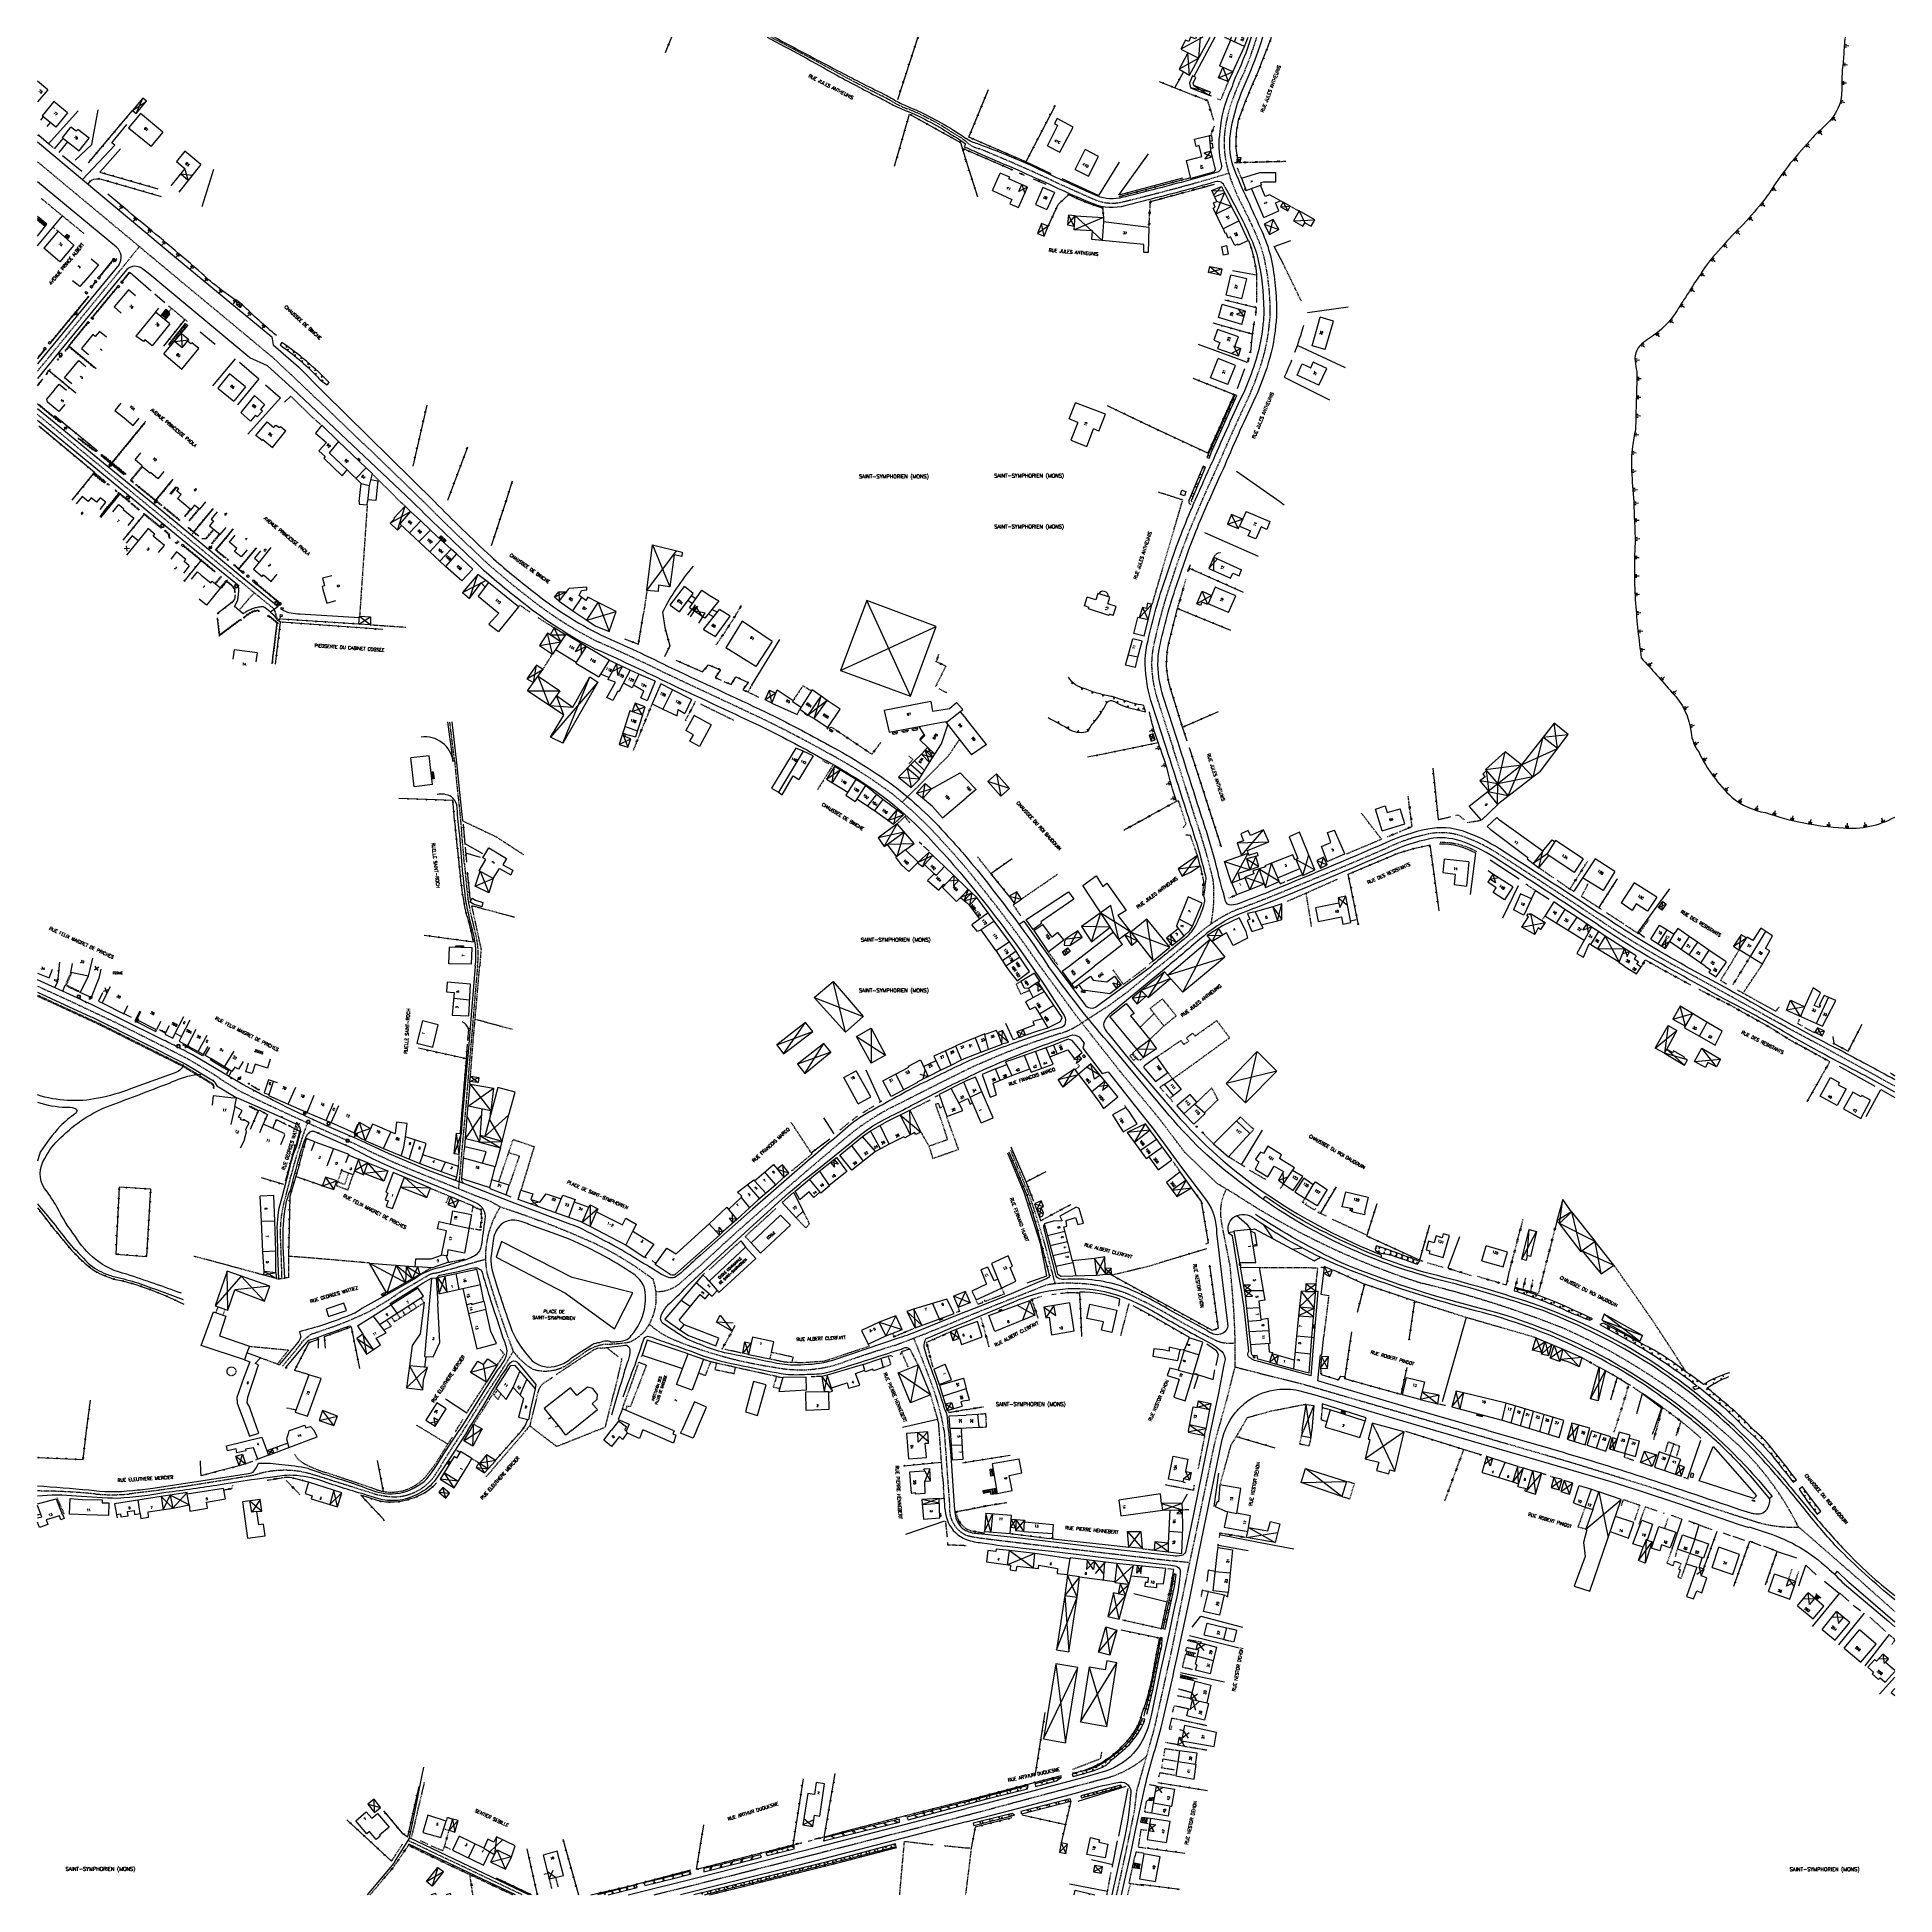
# Model space of a CAD drawing. Header units: millimetres. Extents: x 124000 to 125000, y 125000 to 126000.
import ezdxf
from ezdxf.enums import TextEntityAlignment as Align

# ---------------------------------------------------------------- set-up
doc = ezdxf.new("R2010")
doc.units = ezdxf.units.MM
doc.linetypes.add('DASHED', pattern=[0.75, 0.5, -0.25])
doc.layers.get('0').update_dxf_attribs({"linetype": 'CONTINUOUS'})
for name, color, linetype in [('W0001', 6, 'DASHED'), ('W0008', 7, 'CONTINUOUS'), ('W0100', 7, 'CONTINUOUS'), ('W0112', 1, 'DASHED'), ('W0211', 2, 'CONTINUOUS'), ('W0310', 3, 'CONTINUOUS'), ('W0322', 7, 'CONTINUOUS'), ('W0330', 7, 'CONTINUOUS'), ('W0400', 7, 'CONTINUOUS'), ('W0420', 7, 'CONTINUOUS'), ('W0471', 7, 'CONTINUOUS'), ('W0515', 5, 'CONTINUOUS'), ('W0980', 7, 'CONTINUOUS'), ('W0984', 7, 'CONTINUOUS'), ('W0989', 7, 'CONTINUOUS'), ('W0991', 7, 'CONTINUOUS'), ('W1102', 7, 'CONTINUOUS')]:
    doc.layers.add(name, color=color, linetype=linetype)
doc.styles.get("Standard").update_dxf_attribs({"font": 'romans.shx', "width": 0.85})

# ---------------------------------------------------------------- blocks, each defined once
blk = doc.blocks.new('t322o')
at = {"color": 0, "linetype": 'Continuous'}
for radius in [0.25, 0.15]:
    blk.add_circle((0, 0), radius, dxfattribs=at)
blk = doc.blocks.new('t310o')
at = {"color": 0, "linetype": 'Continuous'}
for centre, start, end in [((-0.5, 0.4), 216.8699, 323.1304), ((0.5, -0.4), 36.8699, 143.1303)]:
    blk.add_arc(centre, 0.625, start, end, dxfattribs=at)
blk = doc.blocks.new('t991o')
at = {"color": 0, "linetype": 'Continuous'}
for p, q in [((-1, 1), (1, -1)), ((-1, -1), (1, 1))]:
    blk.add_line(p, q, dxfattribs=at)
blk = doc.blocks.new('t112o')
at = {"color": 0, "linetype": 'Continuous'}
for p, q in [((-0.5, 0.5), (0.5, 0.5)), ((-0.5, -0.5), (-0.5, 0.5)), ((0.5, 0.5), (0.5, -0.5)), ((0.5, -0.5), (-0.5, -0.5))]:
    blk.add_line(p, q, dxfattribs=at)
blk = doc.blocks.new('T400')
for p, q in [((-0.15, 0.3), (0.15, 0.3)), ((-0.15, -0.25), (-0.15, 0.3)), ((-0.15, 0.15), (0.15, 0.15)), ((-0.15, 0), (0.15, 0)), ((0.15, 0.3), (0.15, -0.25)), ((-0.15, -0.15), (0.15, -0.15)), ((-0.15, -0.25), (-0.15, -0.3)), ((-0.15, -0.3), (0.15, -0.3)), ((0.15, -0.3), (0.15, -0.25))]:
    blk.add_line(p, q)
blk = doc.blocks.new('T420')
for p, q in [((0.7, 0.7), (-0.8, 0.7)), ((-0.8, 0.7), (-0.8, -0.8)), ((0.7, 0.7), (0.7, -0.8)), ((0.7, -0.8), (-0.8, -0.8))]:
    blk.add_line(p, q)
blk.add_ellipse((0, 0), major_axis=(-0.53, 0.53), ratio=1, start_param=3.926991, end_param=10.210176)
blk = doc.blocks.new('T471')
for p, q in [((-0.333334, 0.333334), (-0.333334, -0.333334)), ((-0.333334, 0.333334), (0.333334, 0.333334)), ((-0.333334, 0), (0, 0)), ((0.500001, 0.500001), (1.000002, 1.000002)), ((-0.500001, -0.500001), (-1.000002, -1.000002)), ((-0.333334, -0.333334), (0.333334, -0.333334))]:
    blk.add_line(p, q)
blk.add_ellipse((0, 0), major_axis=(0.471405, 0.471405), ratio=1, start_param=5.4977871438, end_param=11.780972451)
blk = doc.blocks.new('t330o')
at = {"color": 0, "linetype": 'Continuous'}
for p, q in [((0.25, -0.25), (-0.25, 0.25)), ((-0.25, -0.25), (0.25, 0.25)), ((-0.25, 0.25), (-0.25, -0.25)), ((0.25, 0.25), (-0.25, 0.25)), ((0.25, -0.25), (0.25, 0.25)), ((-0.25, -0.25), (0.25, -0.25)), ((-0.25, -0.25), (-0.25, -0.25))]:
    blk.add_line(p, q, dxfattribs=at)

msp = doc.modelspace()

# ---------------------------------------------------------------- linework, layer by layer
at = {"layer": 'W0001'}
for points in [[(124394.8, 126000, -0.004341), (124430.8, 125980.8, 0.00787), (124455, 125968.2, -0.021154), (124461.4, 125964.6, 0.026292), (124468.2, 125961.5, -0.027948), (124479.7, 125956.2, -0.033886), (124492.4, 125948.7, -0.042311), (124500, 125943.8, -0.042311)], [(124656.5, 126000, -0.024713), (124650, 125982, 0.02275), (124644.7, 125969.8, 0.077181), (124639, 125947.1, 0.091677), (124641.3, 125927.1, 0.052391), (124649.8, 125907.1, -0.018315), (124655.9, 125894.2, -0.046734), (124660.4, 125881.5, -0.054631), (124663.7, 125853.2, -0.033573), (124663.2, 125845.1, -0.056114), (124658.5, 125822.9, -0.021693), (124652.9, 125808.1, 0.01045), (124636.1, 125770.9, 0.003542), (124626.7, 125750)], [(124641.4, 125926.8, -0.01308), (124596, 125914.3, -0.012648), (124584.9, 125911.5, -0.165169), (124569.6, 125912.4, -0.005389), (124546.1, 125922.9, 0.011747), (124506.9, 125940, -0.146113), (124500, 125943.8)], [(124207.8, 125750, 0.003745), (124127.2, 125827.1), (124119.5, 125833.5), (124061.7, 125881.5), (124048.2, 125892.8), (124000, 125932.9)], [(124207.8, 125750, 0.008198), (124241.5, 125717.4, 0.017609), (124264.4, 125698.4, 0.053053), (124301.8, 125674.5, -0.012247), (124339.9, 125656.7, -0.001053), (124390, 125633.2, -0.015151), (124424.5, 125615.2, -0.039587), (124460.1, 125592.7, -0.044339), (124488.9, 125565.2, -0.012665), (124500, 125552.6, -0.012665)], [(124631.8, 125522.5, 0.07364), (124633.1, 125545.5, 0.029549), (124632.3, 125549.3, 0.022041), (124623.6, 125578.9, 0.001292), (124611.3, 125617.6, -0.001403), (124602.8, 125644, -0.044007), (124600.4, 125655, -0.099143), (124601.3, 125674.4, -0.031226), (124610.7, 125708, -0.023614), (124623.1, 125741.4, -0.000236), (124626.7, 125750)], [(124236.9, 125500, 0.095259), (124235.8, 125517.8, 0.002118), (124233, 125529.5, -0.022896), (124231.7, 125536.2, -0.006433), (124229.8, 125555.3, 0.003713), (124228.3, 125572.6, -0.002099), (124226.9, 125586.9, -0.006772), (124224.6, 125609.9, 0.001083), (124222, 125631.3, 0.000081)], [(124881.8, 125500, -0.020359), (124842.9, 125523.5, 0.005254), (124785.8, 125560.8, 0.063291), (124766.9, 125569.9, 0.130595), (124749, 125571.1, 0.05903), (124727.1, 125563.8, -0.005845), (124662.1, 125536.6, -0.001897), (124648, 125531.2, 0.046211), (124636.8, 125525.8, 0.035752), (124624.9, 125517.3, -0.00627), (124604.1, 125500, -0.005417)], [(124500, 125552.6, -0.022263), (124539.7, 125500, -0.022645)], [(124906.8, 125250, 0.078436), (124822.2, 125304.7, 0.036898), (124745.7, 125329.1, -0.067527), (124646.5, 125376.1), (124635.1, 125382.9), (124617.9, 125399.5), (124603.5, 125418.4), (124583, 125443.1), (124559.9, 125472.4), (124539.7, 125500)], [(124562.3, 125469.4, -0.074682), (124550.7, 125463.7, 0.000693), (124544.8, 125461.8, 0.031421), (124500, 125444)], [(124500, 125444), (124487.1, 125437.6), (124463.8, 125425.8, 0.050789), (124440.2, 125411.5), (124433.4, 125406), (124418.3, 125393.2), (124396.4, 125374.4), (124374, 125354.6), (124356.4, 125338.4), (124347.1, 125330.3, -0.210716), (124333, 125324.8)], [(124170.7, 125404.4), (124179.6, 125400), (124191.4, 125394.5), (124203.1, 125389.6), (124223.3, 125381.5), (124235.9, 125376.4), (124240.2, 125374.7, -0.069819), (124249.1, 125370.2)], [(124140.9, 125402.5), (124139.2, 125397.3), (124135.8, 125384.9), (124132.8, 125373.2, 0.072849), (124130.7, 125354), (124131.2, 125341.2), (124131.4, 125331.8)], [(124635.7, 125250), (124640.9, 125268.7), (124644.8, 125284.2, 0.026839), (124643.5, 125322.7), (124642.2, 125338.2), (124637.3, 125363.1, -0.175515), (124640.1, 125379.9)], [(124249.1, 125370.2, -0.030005), (124300.9, 125350.2, -0.048454), (124331.4, 125331.4, -0.263809), (124326.7, 125303.3, -0.103824), (124318.9, 125297.6, -0.036479), (124305.9, 125296.4, 0.137278), (124292.8, 125290.7, -0.010035), (124288.5, 125287.9, -0.270924), (124266.7, 125283, -0.106283), (124256, 125292.8, -0.018843), (124241.9, 125335, -0.187851), (124249.1, 125370.2)], [(124131.9, 125284.5), (124135.2, 125288.5), (124140.6, 125295), (124143, 125298.2), (124147, 125301.7), (124161, 125306.5), (124168.1, 125309.3), (124178.4, 125313.9), (124189, 125320.2), (124196.2, 125325.2), (124203.3, 125329.3), (124209.7, 125333.1, -0.102306), (124214.3, 125334.7), (124220.7, 125336.4), (124241.2, 125342.2)], [(124500, 125311.2), (124508.2, 125314.5), (124542.5, 125328.1, -0.060084), (124555.8, 125329.2, -0.091263), (124586.1, 125323.8, -0.028008), (124610.7, 125311.3, 0.011571), (124632.8, 125299.3, 0.175182), (124644.8, 125297.2)], [(124500, 125311.2, -0.012956), (124461.3, 125295.7, 0.00857), (124433.7, 125286.6, -0.071744), (124414.1, 125282.7, -0.062101), (124396.3, 125284.1, -0.060295), (124342.7, 125298.8, -0.089955), (124329.4, 125307.2)], [(124488.1, 125250, 0.031062), (124484.7, 125265, 0.019489), (124480.7, 125277), (124476.4, 125288.2), (124471.8, 125299.7)], [(124229.3, 125250), (124226.9, 125246.4), (124219.8, 125235.4), (124214.9, 125227.3, -0.297013), (124188.5, 125214.5, -0.02348), (124181.3, 125215.8), (124158.2, 125223.1), (124148.9, 125226, 0.162295), (124116.5, 125225.8), (124098.1, 125222.8), (124079.9, 125219.9), (124063.4, 125217.5), (124049.5, 125215.8, -0.046806), (124031, 125215.8, 0.024069), (124000, 125217.4)], [(124488.1, 125250), (124489.3, 125233.9), (124490, 125223.6), (124490.6, 125215.6), (124491.1, 125208.8, 0.312967), (124500, 125193.6)], [(124766.7, 125250), (124828.1, 125232.1), (124868.2, 125219.6), (124900.7, 125208.7), (124922.9, 125201.6, 0.094727), (124948.2, 125198)], [(124906.8, 125250, -0.106572), (124948, 125198.2), (124979, 125171.2), (125000, 125152.5)], [(124500, 125193.6, 0.036399), (124508.3, 125192), (124541.4, 125188), (124579.7, 125183.5), (124607.7, 125180.2), (124620.4, 125179)], [(124575.9, 125063, 0.112779), (124597.2, 125074.7, -0.632879)]]:
    msp.add_lwpolyline(points, format="xyb", dxfattribs=at)
for points in [[(124045.5, 125875.7), (124054.8, 125887.2)], [(124465.6, 125588.2), (124490.4, 125613.1), (124496.4, 125621.9)], [(124236.9, 125500), (124235.7, 125486.2), (124235, 125477.6), (124234, 125465.5), (124232.5, 125448), (124230.7, 125426), (124228.5, 125401.3), (124226.6, 125380.1)], [(124604.1, 125500), (124600.8, 125497.6), (124586.8, 125486), (124576.7, 125478.6), (124562.3, 125469.4)], [(125000, 125435.3), (124991.3, 125440.1), (124966.7, 125453.6), (124943.2, 125466.2), (124924.5, 125476.5), (124909.3, 125485), (124892.9, 125494), (124881.8, 125500)], [(124523.8, 125401.1), (124527.5, 125391.9), (124533.6, 125377.4), (124536.9, 125367.7), (124541.7, 125352.2), (124544.9, 125340.1), (124547.8, 125328.9)], [(124229.3, 125250), (124239.3, 125266), (124249.8, 125282.1), (124256.2, 125292.6)], [(124766.7, 125250), (124738.9, 125258.1), (124712, 125265.9), (124682.4, 125274.5), (124644.7, 125284)], [(124581, 125000), (124586, 125022.8), (124590.7, 125045.5), (124591.9, 125056), (124601.3, 125089.3), (124604.8, 125105), (124610.7, 125131.6), (124619, 125172.4), (124623.1, 125191.5), (124629.5, 125222.3), (124633.7, 125242.5), (124635.7, 125250)], [(124500, 125042.8), (124512.8, 125046.2), (124548.6, 125055.8), (124575.9, 125063)], [(124332, 125000), (124354.9, 125005.7), (124381, 125012.3), (124415.8, 125021.2), (124448.8, 125029.7), (124500, 125042.8)], [(124261, 125000), (124199.4, 125029.3)]]:
    msp.add_lwpolyline(points, dxfattribs=at)
at = {"layer": 'W0001', "flags": 128}
for points in [[(124000, 125820.2), (124045.5, 125875.7)], [(124130.7, 125686.1), (124129.7, 125686.6), (124128.7, 125688), (124127.6, 125692), (124092.7, 125720.6), (124007.4, 125790.8), (124000, 125796.9)], [(124108.5, 125691.5), (124116.6, 125700.9)], [(124000, 125489.2), (124016.2, 125481.8), (124042.1, 125469.6), (124060.7, 125460.3), (124073.8, 125453.7), (124081, 125450), (124087.1, 125446.4), (124096, 125441), (124099.8, 125438.3), (124109.4, 125432.4), (124122.3, 125426.2), (124138.9, 125418.5), (124156.4, 125410.7), (124170.7, 125404.4)], [(124145.4, 125415.6), (124142.9, 125408.9), (124140.9, 125402.5)]]:
    msp.add_lwpolyline(points, dxfattribs=at)
at = {"layer": 'W0008'}
for points in [[(124392.8, 126000, -0.007605), (124430.4, 125979.5, 0.007383), (124454.3, 125966.9, -0.021367), (124460.7, 125963.4, 0.017565), (124467.2, 125960.5, -0.047134), (124479.2, 125955, -0.045079), (124491.7, 125947.6, -0.058741), (124499.6, 125942.5, 0.131929), (124499, 125940.9, -0.000958), (124500, 125940.5, -0.000958)], [(124396.8, 126000, 0.002987), (124430.6, 125982.1, 0.009444), (124455.6, 125969.4, -0.020944), (124462, 125965.8, 0.022051), (124468.6, 125962.6, -0.027716), (124479.8, 125957.5, -0.027439), (124493.1, 125949.9, -0.021491), (124500, 125945.4, -0.021491)], [(124659.6, 126000, -0.02186), (124652.2, 125979.7, 0.01524), (124647.9, 125969.6, 0.056972), (124642.1, 125947.9, 0.134412), (124644.5, 125928.4, 0.021931), (124652.5, 125910.2, 0.004863), (124659.1, 125895.6, -0.046871), (124663.8, 125882.4, -0.054707), (124667.1, 125853.3, -0.033349), (124666.6, 125844.7, -0.055977), (124661.8, 125821.9, -0.021784), (124656, 125806.7, 0.010478), (124639.2, 125769.5, 0.003314), (124630.5, 125750)], [(124653.5, 126000, -0.025209), (124647.1, 125983.1, 0.044759), (124642.7, 125972.1, 0.095354), (124636.6, 125949.4, 0.099959), (124637.3, 125931.8)], [(124637.3, 125931.8, -0.325601), (124635.8, 125927.5, -0.011646), (124595.4, 125916.6, -0.012752), (124584.3, 125913.8, -0.165263), (124570.5, 125914.5, 0.000038), (124547.2, 125925, 0.030767), (124506.2, 125942.5, -0.074696), (124500, 125945.4, -3.066253)], [(124639.2, 125919.4, 0.432625), (124634.1, 125922.1, -0.010757), (124596.6, 125912.1, -0.012547), (124585.5, 125909.2, -0.165091), (124568.6, 125910.2, -0.021652), (124545.1, 125920.7, 0.004791), (124505.7, 125937.9, 0.005198), (124500, 125940.5, -0.073702)], [(124043.9, 125877.6, 0.379464), (124042.6, 125886.9), (124000, 125922.2)], [(124639.2, 125919.4, -0.013036), (124646.1, 125906.5, -0.026123), (124652.8, 125892.7, -0.046585), (124657.1, 125880.7, -0.054551), (124660.2, 125853.2, -0.033822), (124659.8, 125845.5, -0.056262), (124655.3, 125824, -0.021599), (124649.8, 125809.6, 0.010422), (124632.9, 125772.3, 0.003769), (124622.9, 125750)], [(124201.7, 125750), (124137.3, 125810.9), (124123.8, 125823.1), (124114.3, 125827.3), (124060.5, 125872.3), (124056.5, 125875.3, 0.366661), (124048.1, 125874.9), (124047.1, 125873.7)], [(124201.7, 125750, 0.003763), (124238.8, 125714.4, 0.017613), (124261.9, 125695.3, 0.053126), (124300.1, 125670.8, -0.012292), (124338.1, 125653.1, -0.001054), (124388.3, 125629.6, -0.015164), (124422.6, 125611.6, -0.039579), (124457.6, 125589.5, -0.044335), (124485.9, 125562.5, -0.016399), (124500, 125546.3, -0.016399)], [(124213.7, 125750, 0.010498), (124244.2, 125720.4, 0.017605), (124266.9, 125701.6, 0.052978), (124303.5, 125678.1, -0.012202), (124341.6, 125660.3, -0.001053), (124391.8, 125636.8, -0.015138), (124426.4, 125618.7, -0.039594), (124462.5, 125595.9, -0.044343), (124491.9, 125567.9, -0.009083), (124500, 125558.8, -0.009083)], [(124618.5, 125515.5, 0.092685), (124623.8, 125522.3, 0.054849), (124628.3, 125534, 0.191988), (124627.9, 125537.5, 0.01014), (124629.2, 125546.8, 0.135654), (124629, 125548.3, 0.022241), (124620.4, 125577.8, 0.001293), (124608, 125616.5, -0.001403), (124599.5, 125643, -0.043876), (124597, 125654.6, -0.098707), (124597.9, 125675.2, -0.031132), (124607.5, 125709, -0.02358), (124619.9, 125742.7, 0.002528), (124622.9, 125750, -0.411384)], [(124647, 125533.7, -0.051975), (124642.8, 125532.7, -0.38246), (124639.5, 125535.3, 0.021413), (124638.3, 125540, -0.00766), (124636.7, 125545.7, -0.022456), (124635.6, 125550.3, 0.021888), (124626.9, 125579.9, 0.001291), (124614.6, 125618.6, -0.001403), (124606.1, 125645.1, -0.044154), (124603.8, 125655.5, -0.099635), (124604.6, 125673.6, -0.031323), (124614, 125706.9, -0.023649), (124626.2, 125740, -0.001935), (124630.5, 125750, 0.002528)], [(124223.8, 125610, -0.000061), (124223.7, 125610.2, 0.000081), (124220.9, 125631.4)], [(124235.7, 125500, 0.08692), (124234.6, 125518, -0.001743), (124231.8, 125529.2, -0.022962), (124230.5, 125536.1, -0.009832), (124228.7, 125554.1, -0.000187), (124227.1, 125572.5, -0.002098), (124225.7, 125586.8, 0.148586), (124222.9, 125591.1, -0.001151)], [(124887.3, 125500, -0.020812), (124844, 125526.2, 0.002201), (124787.2, 125563, 0.063253), (124767.7, 125572.5, 0.130656), (124748.5, 125573.7, 0.05895), (124726, 125566.3, -0.00584), (124661.1, 125539.1, -0.001895), (124647, 125533.7)], [(124876.3, 125500, -0.027096), (124839.9, 125522.3, 0.005216), (124784.3, 125558.5, 0.063331), (124766, 125567.3, 0.130526), (124749.5, 125568.4, 0.059112), (124728.2, 125561.4, -0.00585), (124663.1, 125534.1, -0.001899), (124648.9, 125528.7, 0.046211), (124638.2, 125523.5, 0.03567), (124626.7, 125515.2, -0.00541), (124608.7, 125500, 15.06246)], [(124500, 125558.8, -0.024619), (124544.2, 125500, -0.022645)], [(124500, 125546.3, -0.022645), (124535.1, 125500, 0.97028)], [(124618.5, 125515.5, -0.00332), (124599.7, 125500)], [(124535.1, 125500), (124541.5, 125490.7), (124552.1, 125474.4, -0.235282), (124553.3, 125469.5, -0.386753), (124550.6, 125466.8), (124546.1, 125465.4), (124528.7, 125459.5, 0.01808), (124500, 125448.3)], [(124913.4, 125250, 0.044993), (124868.5, 125285.4, 0.047761), (124810.6, 125314.5, 0.020734), (124753, 125331.5, -0.044937), (124701.9, 125350.1, -0.057037), (124649.4, 125382.2, -0.064882), (124607, 125422.4), (124576.2, 125459.1, -0.021713), (124544.2, 125500, -0.021713)], [(124548.5, 125500), (124563.7, 125479.4, 0.430779), (124570.4, 125478.3), (124599.7, 125500)], [(124608.7, 125500), (124577.2, 125473.9, 0.126995), (124574.6, 125470.5, 0.242059), (124574.4, 125466.5, 0.041172), (124576.5, 125463.6), (124588, 125449.5), (124615.3, 125417.8, 0.065104), (124664.3, 125375.5, 0.051887), (124723.4, 125344.5)], [(125000, 125432.1, 0.015462), (124974.1, 125446, -0.01268), (124935.3, 125467.5, 0.017887), (124907.9, 125482.3, -0.000999), (124876.3, 125500, -0.000999)], [(124887.3, 125500, -0.004279), (124924.8, 125479.5, 0.015896), (124970.3, 125454.9, -0.001016), (125000, 125438.9)], [(124500, 125439.7, -0.025992), (124537.4, 125455.7, -0.008746), (124556.1, 125462.6, -0.25972), (124560.9, 125461.8), (124563.5, 125458.5), (124562.8, 125455.7), (124573.2, 125442.2), (124576.5, 125443.1), (124589.7, 125426.2), (124600.9, 125412.2), (124611.6, 125397.5), (124616, 125391.6), (124629.4, 125373.7, -0.167222), (124634.7, 125356.1), (124638.1, 125328.1), (124640.9, 125306.2, -0.319463), (124636.1, 125301.6, -0.166452), (124632.1, 125302.3, -0.155253)], [(124500, 125448.3, 0.000639), (124473.6, 125435.5, 0.006534), (124444.3, 125419.4, 0.018974), (124437.7, 125414.6, -0.002369), (124414.5, 125394.9), (124384.9, 125369.1), (124356.9, 125344.3, 0.012078), (124346.6, 125334.8, -0.030917), (124343, 125332.3, -0.148984), (124339.7, 125332.4, -0.083699), (124334.9, 125334.7, -0.004607), (124321.1, 125343.1, 0.023958), (124302.9, 125353.3, 0.01077), (124292.4, 125358.8, 0.025706), (124287.1, 125360.9), (124257.2, 125372.2), (124230.4, 125382.5), (124210.5, 125389.9), (124189.4, 125398.9), (124172, 125406.9)], [(124500, 125314), (124474.8, 125303.7, -0.022187), (124463.9, 125299.8), (124428.1, 125287.6), (124423.2, 125286.3, -0.036841), (124406.9, 125285.1, -0.04773), (124395.1, 125286.7, 0.002028), (124369.9, 125291.8, -0.042633), (124357, 125296.2, -0.082711), (124342.6, 125303.7, -0.020402), (124336.3, 125307.9, -0.306265), (124336, 125312.3, -0.081998), (124339.8, 125317.9, 0.015349), (124351.2, 125329.1), (124367.8, 125344.3), (124385.4, 125360.5), (124402.6, 125376.1, -0.022493), (124418.9, 125389.5), (124438.5, 125405.4, -0.033199), (124449.8, 125413.9, -0.033672), (124463, 125420.9, -0.007487), (124486.6, 125433.2, -0.016834), (124500, 125439.7, -0.016834)], [(124139.5, 125403.1, 0.049438), (124135.5, 125390.6), (124131.5, 125375.4, 0.070545), (124128.9, 125359.4, -0.001897), (124129.4, 125339.8), (124129.8, 125331.6)], [(124169.5, 125401.9, 0.026123), (124195, 125389.8), (124223.7, 125378), (124236.1, 125372.6, -0.337267), (124240.9, 125363.8, 0.002551), (124238.9, 125349.3, -0.159885), (124236.2, 125344.5, -0.08219), (124228, 125341.1, -0.008175), (124216.3, 125337.5, 0.112068), (124202.8, 125331.5), (124193.7, 125326.3), (124174.7, 125315.6, -0.07657), (124166.5, 125311.4, -0.030814), (124141.1, 125303.1, -0.008376), (124141.7, 125300.3, -0.096299), (124140.2, 125297.4), (124130.2, 125285.4)], [(124133.1, 125332), (124132.3, 125349, -0.04929), (124133.2, 125367.8, -0.073733), (124136.3, 125379.8, -0.003194), (124141, 125397.1, -0.04969), (124142.4, 125401.9, -0.015199)], [(124224.1, 125384.8, 0.41716), (124225.8, 125386.3, -1.407344)], [(124229.3, 125382.9, -0.138285), (124228.4, 125385.6, -1.047382)], [(124915.8, 125250, 0.041509), (124875.5, 125282.8, 0.067271), (124804.4, 125318.5, 0.018614), (124746.4, 125335.2, -0.045152), (124698.3, 125354.1, -0.045138), (124661, 125376), (124659.8, 125374.5)], [(124685.8, 125279.4), (124657.5, 125287.1, -0.156355), (124652, 125289.8, -0.319284), (124652.1, 125292.6), (124650.2, 125311.1, 0.015155), (124646.5, 125335.6), (124643.3, 125354.7), (124641.5, 125356, -0.316299), (124643.6, 125364.4, -0.312945), (124653.6, 125365.1, -0.011831), (124667.1, 125356.1, 1.921638)], [(124900.1, 125250, 0.059073), (124837.5, 125292.6, 0.058151), (124773.5, 125316.6, -0.035904), (124702.1, 125340.2, -0.034519), (124655.7, 125366.3, -0.889156)], [(124244.8, 125336.1, 0.013798), (124249.2, 125321.9, 0.003287), (124254.4, 125306.5, 0.105085), (124266.4, 125287.5, 0.278489), (124280.2, 125285, 0.142204), (124287.5, 125289, -0.003489), (124298.7, 125296.3, -0.093573), (124302.8, 125297.4, -0.065249), (124306.3, 125298.3, -0.150406), (124308.6, 125297.7, 0.085529), (124311.6, 125297.8, 0.019728), (124316.4, 125298.5, 0.143668), (124319.7, 125301.1, 0.129743), (124326.8, 125315.2, 0.100553), (124326.7, 125327.3, 0.116381), (124321, 125334.1, 0.028542), (124302.8, 125345, 0.028628), (124284.5, 125353.7, -0.001831), (124264.6, 125360.9, 0.101747), (124255.8, 125363.2, 0.135384), (124249.6, 125361, 0.147525), (124245.5, 125353.3, 0.003638), (124244, 125342.9, 0.061519), (124244.8, 125336.1, 1.072139)], [(124548.1, 125334.4), (124546.1, 125342.2), (124542.5, 125356.4), (124541.8, 125359.6, -0.409877), (124542.2, 125360.7, -0.222434)], [(124897.3, 125250, 0.024901), (124874.8, 125267.8, 0.049599), (124830.4, 125294, 0.049429), (124774.3, 125314.4, -0.028838), (124710.3, 125334.8, -0.047833), (124667.1, 125356.1, 3.143904)], [(124215.4, 125332.3, -0.352778), (124216.7, 125333.6), (124221.1, 125334.5), (124226.4, 125335.6), (124233.9, 125337.3), (124235.2, 125337.5, -0.423177), (124239.6, 125334.4, 0.005516), (124244.6, 125318, -0.001301), (124250.6, 125299.9, -0.071807), (124252.6, 125292.9, -0.171787), (124250.8, 125287, -0.02108), (124247.5, 125282.4), (124239.8, 125270.2), (124231.2, 125256.5), (124227.1, 125250)], [(124632.1, 125302.3, -0.066402), (124629.7, 125303.7), (124609.2, 125315, 0.038439), (124586.1, 125326.8, 0.102605), (124552.8, 125331.3, -0.153048), (124549.5, 125331.9, -0.216412), (124548.1, 125334.4)], [(124500, 125308.5), (124525.6, 125319.2, -0.040953), (124539.4, 125324, -0.074872), (124564.4, 125326.3, -0.052101), (124580.4, 125323.2, -0.058054), (124604.6, 125311.8, 0.00148), (124629, 125298.2, -0.070682), (124637.6, 125292.5, -0.18222), (124639.4, 125288.1, -0.032565), (124638.8, 125285.3), (124635.6, 125269.2), (124631.6, 125250)], [(124133.9, 125284), (124141.8, 125293.5), (124146, 125298.5, 0.011251), (124167, 125306, -0.347036), (124168.9, 125305.8, -2.311613)], [(124490.5, 125250), (124490, 125257, 0.089784), (124488.7, 125260.9, 0.013411), (124480.6, 125284.8, -0.046077), (124477.4, 125294.8, -0.196396), (124478.5, 125299.4, -0.030322), (124480.4, 125300.2), (124492.9, 125305.6), (124500, 125308.5)], [(124306.4, 125294.6), (124315.5, 125295.8, -0.30848), (124318.3, 125295, -0.197175), (124318.9, 125291.9, -0.073378), (124317.4, 125286.3, 0.030961), (124315, 125278, 0.012375), (124309, 125258.2, 1.307895)], [(124318.4, 125276.5, 0.010165), (124324.8, 125294.3, -0.033901), (124326.5, 125299.2, -0.386537), (124329.4, 125300.6, 0.003577), (124339.7, 125296.9, -0.007064), (124358.3, 125290.2, 0.038982), (124382.7, 125284.3, 0.020534), (124402.9, 125280.3, 0.052853), (124414.3, 125280.3, 0.051563), (124424.8, 125281.1, 0.008803), (124436.1, 125284.5, 0.000665), (124465.1, 125293.8, -0.037736), (124466.3, 125294.3, -0.088847)], [(124466.3, 125294.3, -0.360734), (124469.6, 125293.8)], [(124231.6, 125250, 0.010798), (124242.3, 125267, -0.021726), (124252.6, 125283.6, -0.151465), (124255.4, 125287.1, -0.399838), (124258.8, 125286.2), (124268.3, 125274.7), (124267.9, 125272.3)], [(124645.9, 125260.6, -0.061753), (124652.7, 125266.7, -0.109672), (124667.4, 125272)], [(124667.4, 125272, -0.081122), (124678.9, 125271.5), (124687.7, 125269.1), (124724.5, 125258.3), (124752.7, 125250)], [(124485.4, 125251, 0.075234), (124484.6, 125256, -0.614121)], [(124639.4, 125250, -0.083188), (124645.9, 125260.6, -0.083188)], [(124231.6, 125250), (124222.9, 125236.4), (124215.4, 125225, -0.122507), (124206.4, 125216.6, -0.187974), (124185.8, 125212.7, -0.025462), (124175.9, 125215.6, -0.015782), (124151.5, 125223.4, 0.063165), (124135.5, 125225.9, 0.023503), (124125.3, 125224.6, 0.018635), (124098.3, 125220.7, -0.007351), (124069.1, 125216.5, -0.02549), (124043.2, 125213.4, -0.015722), (124021, 125214.6, 0.04689), (124000, 125214.6, -1.574358)], [(124000, 125220.2, -0.001687), (124027.6, 125218, 0.065063), (124051.1, 125217.7, 0.018021), (124062.1, 125219), (124112.5, 125226.7, 0.096016), (124116.1, 125227.6, 0.055155), (124119, 125232.3, -0.053349), (124131.5, 125231.7, -0.0351), (124145.6, 125229.6, -0.002349), (124154.1, 125226.5, -0.016667), (124179.5, 125218, 0.130588), (124194.9, 125216.2, 0.13941), (124209.7, 125224, 0.034452), (124218.8, 125237.4), (124227.1, 125250)], [(124490.5, 125250), (124491.8, 125236.3), (124493.2, 125214.8), (124493.8, 125207.4, 0.041059), (124494.2, 125204)], [(124631.6, 125250), (124630.8, 125246.3), (124620.7, 125197), (124618.2, 125185.4), (124618, 125184.5, -0.272954), (124615.9, 125182.7, -0.09606), (124611.4, 125182.4), (124594.5, 125184.3), (124572.3, 125186.8), (124548.7, 125189.7), (124528.9, 125192), (124506.9, 125194.3, -0.096945), (124500, 125195.9)], [(124583.7, 125000), (124588.3, 125020.7), (124591.5, 125036.5), (124596.3, 125058.7, -0.004938), (124605, 125090, 0.005701), (124613.4, 125127.3), (124620.2, 125158.8), (124625.1, 125183.1), (124632.1, 125217.1), (124637.8, 125245.1, -0.034177), (124639.4, 125250, -0.034177)], [(124752.7, 125250), (124797.9, 125236.9), (124847, 125222.5), (124863.5, 125217.3), (124883.5, 125210.6), (124915.7, 125199.6), (124921.3, 125197.8), (124921.6, 125198.1), (124929.6, 125195.4, -0.110473), (124962.3, 125177.2, -0.028264), (124971.6, 125168.4)], [(124780.8, 125250), (124814.6, 125240.2, -0.007708), (124864.2, 125225, -0.002389), (124920.4, 125206.1, -0.023061), (124922.2, 125205.7)], [(124900.1, 125250, -0.026908), (124926.6, 125223.2), (124933.9, 125214.5), (124932.5, 125213.4), (124923.3, 125224.3, 0.027503), (124904.9, 125243.3, 0.009085), (124897.3, 125250, 0.009085)], [(125000, 125158.8, -0.0234), (124968.7, 125187.2, -0.013135), (124953.3, 125205.2, 0.014913), (124935.8, 125226.3, 0.027031), (124913.4, 125250, 0.027031)], [(124915.8, 125250, -0.030618), (124941.1, 125222.7, -0.001239), (124956.2, 125204.5, 0.014343), (124972.9, 125185.7, 0.038132), (125000, 125161.1)], [(124488.2, 125213.5, 0.099579), (124490.3, 125200.5, 0.193544), (124500, 125191.3, 0.193544)], [(124922.2, 125205.7, 0.056062), (124924.3, 125205.2, 0.070402)], [(124924.3, 125205.2, 0.278), (124931.1, 125207.4, 0.165983), (124932.7, 125213.2)], [(124494.2, 125204, 0.219037), (124500, 125195.9, 0.219037)], [(124500, 125191.3, 0.068435), (124508.6, 125189.5, 0.013905), (124530.5, 125186.7), (124545.9, 125185), (124575.5, 125181.5), (124610.2, 125177.4), (124613, 125176.9, -0.344253), (124615.3, 125174.5, -0.049364), (124615, 125171.6, -0.040982), (124612.6, 125156.8), (124609.5, 125142.1), (124604.3, 125119.2), (124599.6, 125096.5), (124598.3, 125091.5, -0.087473), (124591.7, 125078.2, -0.147904), (124575, 125066.5), (124562.6, 125063), (124536.5, 125055.9), (124507.2, 125048.3), (124500, 125046.4)], [(124500, 125039.3), (124527.6, 125046.5), (124558.9, 125054.8, -0.032009), (124582.6, 125060.6, -0.511755), (124588.6, 125054.9, -0.031667), (124585.4, 125031.4), (124581.5, 125013.6), (124578.5, 125000)]]:
    msp.add_lwpolyline(points, format="xyb", dxfattribs=at)
for points in [[(124000, 125943.6), (124074.8, 125881.1), (124126.2, 125838.6), (124126.8, 125834.3), (124140.5, 125822.5), (124154.1, 125808.7), (124213.7, 125750)], [(124223.1, 125631.5), (124225.5, 125609.4), (124228, 125586.6), (124228.9, 125578.1)], [(124548.5, 125500), (124531.3, 125524.2), (124528.5, 125522.3)], [(124235.7, 125500), (124233.9, 125478.1), (124232.2, 125457.7), (124230.5, 125438.2), (124228.9, 125420.2), (124228.1, 125409.9)], [(124532.3, 125383.9), (124524.3, 125402.4)], [(124310.6, 125304.6), (124320.6, 125324.1), (124287.9, 125332.3), (124249.9, 125351.7), (124247, 125343.3), (124284.2, 125323.9), (124310.6, 125304.6)], [(124723.4, 125344.5), (124723.4, 125342.9)], [(124190.3, 125317.6), (124189.9, 125318.4), (124205.2, 125327.9), (124207.6, 125329.4), (124212.2, 125332)], [(124500, 125314), (124523.2, 125323.2), (124543.2, 125331.7), (124545.1, 125332.8)], [(124546.1, 125323.2), (124548.4, 125323.6)], [(124315.3, 125268.1), (124318.4, 125276.5)], [(124780.8, 125250), (124740.3, 125261.6), (124694.7, 125275.1)], [(124262.6, 125252.4), (124264, 125255.8)], [(124487.3, 125225), (124487.8, 125219.8)], [(124611.8, 125175.2), (124608.5, 125175.5)], [(125000, 125146.7), (124975.2, 125168.1), (124969, 125174.2), (124967.5, 125172.5)], [(124971.6, 125168.4), (124996.7, 125147.1), (125000, 125144.2)], [(124318, 125000), (124356.3, 125009.6), (124419.6, 125025.6), (124461.2, 125036.5), (124500, 125046.4)], [(124500, 125039.3), (124456.4, 125028), (124409.3, 125015.8), (124374, 125007), (124346.1, 125000)], [(124199.7, 125026.7), (124199.9, 125027.3)], [(124257.3, 125000), (124199.9, 125027.3)], [(124264.5, 125000), (124200.2, 125030.6)], [(124414.9, 125028.9), (124417, 125029.4)]]:
    msp.add_lwpolyline(points, dxfattribs=at)
at = {"layer": 'W0008', "flags": 128}
for points in [[(124043.9, 125877.6), (124028.9, 125859.4), (124009.1, 125835.2), (124000, 125824.2)], [(124047.1, 125873.7), (124012.6, 125831.6), (124000, 125816.3)], [(124010.7, 125491.5), (124009.4, 125488.4)], [(124013.7, 125486.4), (124014.9, 125489.6)], [(124055.1, 125475.7), (124052.4, 125470.4), (124063.7, 125464.8), (124064.1, 125465.7)], [(124089.4, 125452.4), (124088.9, 125451.6), (124080.4, 125456.4), (124078.4, 125457.4), (124078.7, 125458.2)], [(124093.3, 125450.2), (124093, 125449.7), (124100.3, 125445.1), (124100.4, 125445.2), (124102.9, 125443.7), (124101.8, 125441.9)], [(124103.1, 125441), (124104.5, 125443.3)]]:
    msp.add_lwpolyline(points, dxfattribs=at)
for points in [[(124000, 125800.1), (124012.1, 125790.2), (124031.6, 125774.1), (124073, 125740.1), (124110.2, 125709.4), (124129.6, 125693.5), (124125.5, 125690.4), (124122.6, 125692.8, 0.061672), (124122.1, 125693.1, 0.058155), (124121.6, 125693.3, 0.04484), (124121.4, 125693.3, 0.015493), (124120.7, 125693.3, 0.036076), (124118.8, 125693.1, 0.029527), (124116.6, 125692.6, 0.024061), (124115.6, 125692.2, 0.010038), (124113.3, 125691.2, 0.037532), (124112.3, 125690.7, 0.021012), (124110.8, 125689.6), (124106.1, 125693.5), (124107.6, 125696.6, 0.06313), (124108.1, 125698.7, 0.009419), (124108.4, 125702.3, 0.040422), (124108.4, 125703.2, 0.006963), (124108.3, 125704, 0.02902), (124108.2, 125704.1, 0.027296), (124108.2, 125704.3, 0.014243), (124108.1, 125704.6, 0.075114), (124107.9, 125704.8, 0.046707), (124107.6, 125705.1), (124079.9, 125727.8), (124068.8, 125736.9), (124029.2, 125769.6), (124000, 125793.6)], [(124125.5, 125690.4), (124126.7, 125689.4), (124128.1, 125687.6, 0.018875), (124128.5, 125687, 0.014686), (124129.1, 125686.4, 0.05237), (124129.4, 125686.1, 0.024767), (124130.1, 125685.7, 0.060061), (124130.3, 125685.6, 0.032888), (124130.8, 125685.5)], [(124172, 125406.9), (124154.4, 125414.5, -0.003566), (124153.2, 125415.1, -0.000952), (124148.8, 125417.1, -0.001502), (124145, 125418.8, -0.001379), (124140.9, 125420.8, -0.002516), (124136.8, 125422.7, -0.002201), (124132.1, 125425, -0.001824), (124127.7, 125427.2, -0.002146), (124124.1, 125429.1, -0.001361), (124120.8, 125430.7, -0.001146), (124117, 125432.8, -0.00173), (124112, 125435.4, -0.005809), (124110.6, 125436.2), (124104, 125439.9), (124083.4, 125452.2), (124081, 125453.5, 0.005214), (124080.3, 125453.9, 0.000223), (124077.8, 125455.1, 0.000128), (124073.5, 125457.3, 0.00488), (124071.7, 125458.2, 0.002272), (124067.9, 125460.1), (124044, 125472), (124032, 125477.8, 0.002094), (124029.1, 125479.2, 0.00292), (124027.1, 125480.1, 0.000189), (124026, 125480.6, -0.000276), (124025, 125481.1, -0.000018), (124021.6, 125482.7, -0.000226), (124021.3, 125482.8), (124000, 125492.6)], [(124000, 125485.9), (124007.4, 125482.5), (124028.7, 125472.7, -0.003782), (124031.5, 125471.4, -0.002339), (124035.8, 125469.3, -0.000861), (124039.2, 125467.6, -0.001429), (124041.3, 125466.6, -0.000883), (124045.2, 125464.6, 0.001173), (124048.1, 125463.1), (124055.7, 125459.4), (124079.9, 125447.2), (124094.7, 125438.1, -0.041219), (124094.8, 125438, -0.010575), (124095.4, 125437.5, -0.042289), (124095.5, 125437.3, -0.02085), (124095.8, 125437), (124095.7, 125436.9), (124096.5, 125435.5), (124106.9, 125429.2), (124108.1, 125428.8), (124130.5, 125419), (124138.8, 125415.3, -0.020405), (124139, 125415.2, -0.007746), (124139.6, 125414.9, -0.065377), (124140.1, 125414.5, -0.040603), (124140.8, 125413.8, -0.055629), (124141.2, 125413, -0.058322), (124141.4, 125412.2, -0.040263), (124141.5, 125411.2, -0.06547), (124141.4, 125410.5), (124139.5, 125403.1)], [(124169.5, 125401.9), (124149, 125410.9, 0.08583), (124148.6, 125411, 0.042353), (124147.8, 125411, 0.079956), (124147, 125410.7, 0.075585), (124146.2, 125410.3, 0.036727), (124145.5, 125409.5, 0.047364), (124145, 125408.9, 0.007316), (124144.5, 125408, 0.010272), (124144.2, 125407.3, 0.008029), (124143.5, 125405.8, 0.028991), (124143.4, 125405.4, 0.004933), (124143.2, 125404.8, 0.005372), (124143, 125404.2), (124142.4, 125401.9)]]:
    msp.add_lwpolyline(points, format="xyb", dxfattribs=at)
at = {"layer": 'W0100'}
for points in [[(124623.8, 126000), (124623.5, 125999.1), (124620.7, 126000), (124619.8, 125997.6), (124618, 125998.4), (124615.5, 125993.5), (124625.2, 125988.7), (124614.7, 125982.7), (124620.3, 125979.5), (124619.3, 125991.6), (124614.7, 125982.7)], [(124627.4, 126000), (124615.5, 125993.5)], [(124620.3, 125979.5), (124631.3, 126000)], [(124625.2, 125988.7), (124626.1, 126000)], [(124642.3, 125998.4), (124636.4, 125984.5)], [(124642.9, 126000), (124642, 125998.5)], [(124649.8, 125994.9), (124642, 125998.5)], [(124643.5, 125981.3), (124649.8, 125994.9)], [(124644.5, 125997.3), (124645.4, 126000)], [(124649.8, 125994.9), (124651.9, 126000)], [(124643.5, 125981.3), (124636.4, 125984.5)], [(124005.5, 125971.6), (124000, 125976.3)], [(124631.5, 125970.4), (124622.5, 125973.9), (124622.3, 125975.3), (124623.7, 125978.3), (124621.9, 125979.1), (124620.3, 125975.4), (124620.7, 125972.8), (124630.8, 125968.8), (124631.5, 125970.4), (124620.7, 125972.8)], [(124643.5, 125981.3), (124641.1, 125976.2), (124635.9, 125978.1), (124638.2, 125983.7), (124641.1, 125976.2)], [(124635.9, 125978.1), (124643.5, 125981.3)], [(124005.5, 125971.6), (124000, 125965.2)], [(124008.8, 125965.3), (124002.5, 125957.6)], [(124016.2, 125959.3), (124008.8, 125965.3)], [(124051.2, 125960.5), (124053.2, 125958.9), (124058.6, 125965.6), (124056.7, 125967.2), (124051.2, 125960.5), (124058.6, 125965.6)], [(124053.2, 125958.9), (124056.7, 125967.2)], [(124622.5, 125973.9), (124630.8, 125968.8)], [(124003.1, 125957.1), (124001.6, 125955.4)], [(124009.9, 125951.6), (124002.5, 125957.6)], [(124016.2, 125959.3), (124009.9, 125951.6)], [(124055.4, 125958.9), (124049, 125951.2)], [(124067.4, 125948.9), (124055.4, 125958.9)], [(124557.6, 125951.6), (124549, 125956.2), (124547.5, 125953.6), (124549.4, 125952.5), (124549.2, 125952.3)], [(124006.8, 125954.1), (124005, 125951.9)], [(124013.8, 125945.6), (124009.1, 125940.1)], [(124013.5, 125945.8), (124018, 125951.5)], [(124013.5, 125945.8), (124022.4, 125938.8)], [(124027.8, 125945.7), (124021.7, 125950.3), (124020.9, 125949.4), (124018, 125951.5)], [(124022.4, 125938.8), (124027.8, 125945.7)], [(124049, 125951.2), (124061.2, 125941.4)], [(124067.4, 125948.9), (124061, 125941.2)], [(124543.7, 125941.5), (124549.2, 125952.3)], [(124550.5, 125938.1), (124557.6, 125951.6)], [(124633.1, 125927.3), (124621, 125924), (124618.7, 125933.6), (124626.8, 125935.7), (124625.4, 125941.6), (124623.9, 125941.1), (124622.9, 125945.1), (124631, 125947.1), (124632.1, 125947.1), (124632.4, 125944.1), (124631.3, 125944)], [(124631.8, 125939.1), (124631, 125947.1)], [(124016.2, 125943.7), (124011.4, 125938)], [(124079.4, 125938.7), (124074.8, 125933)], [(124087.9, 125931.4), (124079.4, 125938.7)], [(124543.7, 125941.5), (124550.5, 125938.1)], [(124558.7, 125928.8), (124564.1, 125939.5)], [(124571.3, 125935.8), (124564.1, 125939.5)], [(124565.9, 125925.2), (124571.3, 125935.8)], [(124631.9, 125938.7), (124627.9, 125937.6), (124632.7, 125935.5), (124628.5, 125934.4), (124631.9, 125938.7)], [(124631.4, 125942.9), (124632.5, 125943), (124632.8, 125940.3), (124631.7, 125940.2)], [(124634.2, 125928.8), (124631.8, 125939.1)], [(124647.6, 125932.6), (124648.1, 125935), (124645.9, 125935.2), (124645.5, 125932.4), (124647.6, 125932.6), (124645.9, 125935.2)], [(124645.5, 125932.4), (124648.1, 125935)], [(124074.8, 125933), (124079.4, 125929.3), (124071.8, 125920)], [(124087.9, 125931.4), (124076.1, 125916.6)], [(124077.1, 125926.5), (124081.2, 125923.1), (124079.4, 125929.3)], [(124077.1, 125926.5), (124083.4, 125925.8)], [(124514.2, 125917.5), (124518.3, 125926.8)], [(124523.5, 125910.3), (124528.1, 125908.3), (124533.1, 125919.3), (124523, 125923.7), (124523.5, 125924.6), (124518.3, 125926.8)], [(124558.7, 125928.8), (124565.9, 125925.2)], [(124634.2, 125928.8), (124633.1, 125927.3)], [(124648.2, 125924.1), (124658.1, 125927.1)], [(124658.1, 125927.1), (124666.5, 125927.1), (124666.6, 125922), (124660, 125922), (124658.5, 125921.6), (124659, 125920.5)], [(124514.2, 125917.5), (124524.5, 125912.7)], [(124533.1, 125919.3), (124528.4, 125917), (124529.9, 125920.7), (124531.5, 125915.8)], [(124541.3, 125919.1), (124537.3, 125909.9)], [(124547.5, 125916.4), (124541.3, 125919.1)], [(124547.5, 125916.4), (124543.5, 125907.2)], [(124638.3, 125896.8), (124632.9, 125907.9), (124634.1, 125908.4), (124633.2, 125910.9), (124635, 125911.6), (124632.3, 125917.5), (124637.5, 125919.6), (124642.9, 125908.8), (124635, 125911.6)], [(124632.3, 125917.5), (124638.7, 125917.2)], [(124633.4, 125915.2), (124637.5, 125919.6)], [(124634.5, 125904.7), (124639.1, 125916.2), (124633.9, 125914)], [(124648.2, 125924.1), (124650.7, 125917.5)], [(124650.2, 125918.9), (124649.8, 125918.7), (124650.2, 125917.7), (124650.6, 125917.8)], [(124650.7, 125917.5), (124653.6, 125918.5)], [(124653.6, 125918.5), (124659, 125920.5)], [(124660.3, 125903), (124653.6, 125918.5)], [(124668.4, 125906.5), (124666.6, 125910.8), (124669.3, 125911.9), (124663.3, 125915.2), (124660.9, 125914.3), (124658.5, 125920.3)], [(124524.5, 125912.7), (124523.5, 125910.3)], [(124537.3, 125909.9), (124543.5, 125907.2)], [(124642.9, 125908.8), (124634.5, 125904.7)], [(124646.9, 125901.2), (124642.9, 125908.8)], [(124660.3, 125903), (124668.4, 125906.5)], [(124670.6, 125911.1), (124669.2, 125908.7), (124673.1, 125906.6), (124674.4, 125909), (124670.6, 125911.1), (124673.1, 125906.6)], [(124669.2, 125908.7), (124674.4, 125909)], [(124679.2, 125906.5), (124676.2, 125901.1), (124681.2, 125898.3), (124682.4, 125900.1), (124685.8, 125898.2), (124687.8, 125901.7), (124679.2, 125906.5), (124682.4, 125900.1)], [(124000, 125892.9), (124005, 125899.4), (124000, 125903.5)], [(124000, 125902.8), (124004.8, 125899.1)], [(124000, 125902.3), (124004.5, 125898.7)], [(124000, 125901.7), (124004.2, 125898.3)], [(124011.1, 125895.5), (124003.4, 125886.5)], [(124019.6, 125888.1), (124011.1, 125895.5)], [(124544.1, 125898.3), (124540.5, 125899.7), (124538.4, 125894.3), (124542, 125892.9), (124544.1, 125898.3), (124538.4, 125894.3)], [(124542, 125892.9), (124540.5, 125899.7)], [(124558.7, 125903.9), (124555.1, 125904.2), (124554.6, 125898.9), (124558.2, 125898.3), (124555.1, 125904.2)], [(124554.6, 125898.9), (124558.7, 125903.9), (124567.7, 125895.7)], [(124597.9, 125884), (124595.7, 125884), (124595.7, 125888.4), (124573.3, 125890.6), (124567.6, 125891.1), (124568, 125895.7), (124558.1, 125896.3), (124558.7, 125903.9), (124574, 125903), (124573.9, 125900.5)], [(124574, 125903), (124558.1, 125896.3)], [(124568, 125895.4), (124573.3, 125890.6)], [(124573.9, 125900.5), (124573.3, 125890.6)], [(124598.3, 125897.5), (124573.9, 125900.5)], [(124598.3, 125897.5), (124597.9, 125884)], [(124646.9, 125901.2), (124638.3, 125896.8)], [(124646.7, 125888), (124646.3, 125888.6), (124644.7, 125887.8), (124642.4, 125892.5), (124641, 125891.8), (124639.9, 125894.4), (124639.5, 125894.3), (124638.6, 125896.9)], [(124651.9, 125890.5), (124646.9, 125901.2)], [(124663.3, 125893.8), (124668.3, 125896.4), (124665.2, 125901.9), (124660.4, 125899.3), (124663.3, 125893.8), (124665.2, 125901.9)], [(124660.4, 125899.3), (124668.3, 125896.4)], [(124676.2, 125901.1), (124687.8, 125901.7)], [(124012, 125879), (124003.4, 125886.5)], [(124019.6, 125888.1), (124012, 125879)], [(124014.6, 125892.5), (124015.9, 125894), (124017.2, 125892.9), (124015.9, 125891.3)], [(124016.3, 125891.7), (124014.9, 125892.9)], [(124015.4, 125893.4), (124016.7, 125892.2)], [(124651.9, 125890.5), (124646.7, 125888)], [(124631.1, 125876.6), (124637.7, 125875.2), (124637, 125871.9), (124630.4, 125873.3), (124631.1, 125876.6), (124637, 125871.9)], [(124630.4, 125873.3), (124637.7, 125875.2)], [(124640, 125861.2), (124642.5, 125871.9)], [(124651.1, 125869.9), (124642.5, 125871.9)], [(124648.5, 125859.2), (124651.1, 125869.9)], [(124108, 125857.7), (124106.9, 125856.3), (124109.2, 125854.5), (124110.4, 125855.9), (124108, 125857.7), (124109.2, 125854.5)], [(124106.9, 125856.3), (124110.4, 125855.9)], [(124635.9, 125849.1), (124637.8, 125856)], [(124650.4, 125852.5), (124637.8, 125856)], [(124648.5, 125859.2), (124640, 125861.2)], [(124063.5, 125852), (124052.9, 125839)], [(124071.2, 125845.6), (124061.7, 125833.8)], [(124063.5, 125852), (124065.3, 125854.2)], [(124071.2, 125845.6), (124063.5, 125852)], [(124066.2, 125849.7), (124069.2, 125853.5), (124070.7, 125852.2), (124071, 125850.8), (124068.6, 125847.8)], [(124069.2, 125848.5), (124066.8, 125850.5)], [(124067.3, 125851), (124069.6, 125849)], [(124070, 125849.6), (124067.7, 125851.5)], [(124068, 125829.5), (124080.9, 125844.8)], [(124068.1, 125852.1), (124070.4, 125850.1)], [(124070.8, 125850.5), (124068.4, 125852.5)], [(124068.9, 125853), (124070.8, 125851.5)], [(124071.6, 125833.7), (124070.7, 125834.5), (124079.6, 125845.9), (124080.9, 125844.8)], [(124078.6, 125844.6), (124079.9, 125843.6)], [(124079.1, 125845.2), (124080.4, 125844.2)], [(124648.4, 125845.4), (124635.9, 125849.1)], [(124650.4, 125852.5), (124645.6, 125850.8), (124649.6, 125849.7), (124646.6, 125853.5)], [(124648.4, 125845.4), (124650.4, 125852.5)], [(124686.2, 125833.9), (124690.6, 125849.2)], [(124697.7, 125847.2), (124690.6, 125849.2)], [(124693.3, 125831.9), (124697.7, 125847.2)], [(124061.7, 125833.8), (124057.8, 125837.1), (124057, 125836.1), (124052.9, 125839)], [(124071.3, 125835.2), (124072.2, 125834.4)], [(124071.8, 125835.8), (124072.7, 125835.1)], [(124072.3, 125836.5), (124073.2, 125835.7)], [(124073, 125837.3), (124074, 125836.6)], [(124073.5, 125838.1), (124074.6, 125837.2)], [(124077.9, 125832.8), (124073.7, 125836.2), (124081.5, 125837)], [(124074.1, 125838.8), (124075.1, 125837.9)], [(124074.6, 125839.4), (124075.6, 125838.5)], [(124075.1, 125840.1), (124076.2, 125839.2)], [(124075.7, 125840.8), (124076.8, 125839.9)], [(124077.3, 125840.5), (124076.2, 125841.5)], [(124076.6, 125842.1), (124077.8, 125841.1)], [(124077.1, 125842.6), (124078.2, 125841.6)], [(124086.8, 125832.4), (124083.1, 125835.5), (124082.6, 125834.9), (124080.8, 125836.3), (124081.5, 125837), (124077.3, 125840.5), (124077.9, 125832.8), (124080.8, 125836.3)], [(124077.7, 125843.4), (124078.9, 125842.4)], [(124078.2, 125844), (124079.5, 125843.1)], [(124635.3, 125842.6), (124633.3, 125836.9), (124636.6, 125835.7), (124635.4, 125832.4), (124646.6, 125828.4), (124647.9, 125832.4), (124642.9, 125829.7)], [(124646.6, 125838.7), (124635.3, 125842.6)], [(124644.7, 125833.4), (124646.6, 125838.7)], [(124068, 125829.5), (124077.7, 125821.3)], [(124077.7, 125821.3), (124086.8, 125832.4)], [(124631.6, 125816.7), (124635.7, 125827)], [(124645, 125823.3), (124635.7, 125827)], [(124644.7, 125833.4), (124644.1, 125833.6), (124646.6, 125828.4)], [(124644.7, 125833.4), (124647.9, 125832.4)], [(124678.2, 125818.1), (124680.9, 125824.1), (124685.5, 125822), (124686.9, 125825)], [(124693.3, 125831.9), (124686.2, 125833.9)], [(124694.1, 125821.7), (124686.9, 125825)], [(124103.4, 125818.7), (124097.1, 125811)], [(124112, 125811.8), (124103.4, 125818.7)], [(124640.9, 125813), (124631.6, 125816.7)], [(124640.9, 125813), (124645, 125823.3)], [(124689.9, 125812.7), (124678.2, 125818.1)], [(124689.9, 125812.7), (124694.1, 125821.7)], [(124097.1, 125811), (124105.7, 125804)], [(124112, 125811.8), (124105.7, 125804)], [(124116.9, 125807.1), (124109.4, 125797.9)], [(124122.3, 125802.3), (124116.9, 125807.1)], [(124109.4, 125797.9), (124114.6, 125793.3)], [(124117.4, 125796.6), (124114.6, 125793.3)], [(124117.4, 125796.6), (124118.3, 125795.6), (124121.1, 125798.7), (124120, 125799.6)], [(124122.3, 125802.3), (124120, 125799.6)], [(124555.5, 125794.5), (124558.9, 125803.2)], [(124560.1, 125792.6), (124555.5, 125794.5)], [(124575, 125797), (124558.9, 125803.2)], [(124571.5, 125787.9), (124575, 125797)], [(124120.9, 125782.9), (124117.6, 125785.5), (124123.6, 125793), (124127.3, 125789.9), (124128.4, 125791.2), (124130.2, 125789.8), (124130.8, 125790.5), (124133.7, 125788.1)], [(124126.6, 125779.2), (124133.7, 125788.1)], [(124153, 125791.1), (124149.7, 125786.9)], [(124149.7, 125786.9), (124155.6, 125781.8), (124151.5, 125777.3), (124154.8, 125774.2), (124154.1, 125773.3), (124164.1, 125763.9), (124166.8, 125767), (124157, 125776.3)], [(124162, 125782.3), (124153, 125791.1)], [(124560.1, 125792.6), (124556.3, 125783), (124565, 125779.7), (124568.6, 125789.1)], [(124571.5, 125787.9), (124568.6, 125789.1)], [(124121.4, 125783.4), (124120.9, 125782.9)], [(124121.4, 125783.4), (124126.6, 125779.2)], [(124162, 125782.3), (124157, 125776.3)], [(124176.9, 125768.1), (124162, 125782.3)], [(124166.8, 125767), (124174.2, 125759.8), (124178.6, 125758.7), (124177.7, 125750)], [(124176.9, 125768.1), (124171.4, 125762.5)], [(124173.2, 125771.7), (124173.8, 125772.4), (124172.9, 125773.3), (124172.2, 125772.6)], [(124172.6, 125773), (124173.5, 125772)], [(124180.1, 125765.1), (124176.9, 125768.1)], [(124180.1, 125765.1), (124178.6, 125758.7)], [(124173.2, 125750), (124174.2, 125759.8)], [(124179.3, 125761.9), (124183.2, 125761.2), (124182.2, 125750.6), (124177.8, 125751)], [(124616.1, 125756.1), (124618.2, 125755.4), (124617.6, 125753.1), (124615.4, 125753.8), (124616.1, 125756.1)], [(124173.2, 125750), (124173.1, 125748.6), (124177.5, 125748.3), (124177.7, 125750)], [(124200.9, 125744.6), (124197.9, 125747.5), (124191.8, 125741.1), (124192.2, 125740.7), (124189.9, 125738.3), (124193.9, 125734.6), (124196.1, 125737.1)], [(124189.9, 125738.3), (124200.9, 125744.6)], [(124193.9, 125734.6), (124197.9, 125747.5)], [(124200.9, 125744.6), (124195, 125738.1)], [(124206.4, 125739.6), (124200.9, 125744.6)], [(124650.7, 125744.6), (124647.1, 125736.8)], [(124650.7, 125744.6), (124663.5, 125739.3)], [(124228.5, 125707.3), (124219.6, 125715.1), (124216.7, 125718), (124195, 125738.1)], [(124206.4, 125739.6), (124200.3, 125733.2)], [(124211.5, 125734.7), (124205.4, 125728.5)], [(124211.5, 125734.7), (124206.4, 125739.6)], [(124217.1, 125729.4), (124211.5, 125734.7)], [(124648.8, 125740.5), (124642.8, 125743), (124640.7, 125737.8), (124646.4, 125735.5), (124647.1, 125736.8)], [(124640.7, 125737.8), (124648.8, 125740.5)], [(124646.4, 125735.5), (124642.8, 125743)], [(124647.1, 125736.8), (124653.1, 125734.2)], [(124663.5, 125739.3), (124661.8, 125735), (124658.8, 125736.4), (124656, 125729.9), (124651.9, 125731.5), (124653.1, 125734.2)], [(124217.1, 125729.4), (124211.3, 125723)], [(124216.2, 125730.3), (124217.3, 125731.5), (124220, 125729), (124218.9, 125727.9)], [(124219.2, 125728.2), (124216.5, 125730.7)], [(124216.9, 125731.1), (124219.6, 125728.6)], [(124222.8, 125724.3), (124217.1, 125729.4)], [(124328.1, 125702.2), (124331.2, 125726.8), (124347, 125722.7), (124346.9, 125720.4), (124342.8, 125721.4), (124340.4, 125704.1), (124334.3, 125705), (124334.1, 125701.6), (124328.1, 125702.2), (124344, 125723.5)], [(124331.2, 125726.8), (124340.4, 125704.1)], [(124222.8, 125724.3), (124216.7, 125718)], [(124225.5, 125721.9), (124219.6, 125715.1)], [(124225.5, 125721.9), (124222.8, 125724.3)], [(124234.4, 125713.6), (124225.5, 125721.9)], [(124633.4, 125720), (124630.7, 125714)], [(124630.7, 125714), (124635.4, 125719.1)], [(124633.4, 125720), (124633.1, 125712.9)], [(124633.4, 125720), (124648.2, 125713.3)], [(124234.4, 125713.6), (124228.5, 125707.3)], [(124242.8, 125706.4), (124237, 125710.7), (124228.8, 125701.1), (124232.6, 125697.9), (124238.8, 125706.2), (124241.1, 125704)], [(124228.8, 125701.1), (124241.3, 125707.5)], [(124232.6, 125697.9), (124237, 125710.7)], [(124242.8, 125706.4), (124237.3, 125699)], [(124258.9, 125693.3), (124242.8, 125706.4)], [(124630.7, 125714), (124642.4, 125708.8)], [(124642.4, 125708.8), (124643.5, 125711.5), (124646.9, 125710), (124648.2, 125713.3)], [(124237.3, 125699), (124248.3, 125689.9), (124243, 125684.1), (124248.2, 125680.1)], [(124280.9, 125696.4), (124278.4, 125698.5), (124280.6, 125701.5), (124284.9, 125701.5), (124278.4, 125698.5)], [(124280.6, 125701.5), (124280.9, 125696.4)], [(124280.9, 125696.4), (124286.3, 125703.3)], [(124280.9, 125696.4), (124288.2, 125691.2)], [(124301.8, 125695.7), (124296.3, 125698.6), (124295.3, 125696.8), (124291.6, 125699.5), (124292.9, 125702.2), (124295.7, 125702.5), (124295.7, 125704), (124286.3, 125703.3)], [(124288.2, 125691.2), (124293, 125698.4)], [(124295.7, 125686.1), (124300.2, 125683.2), (124307.8, 125680), (124311.5, 125690.8), (124301.8, 125695.7), (124307.8, 125680)], [(124295.7, 125686.1), (124301.8, 125695.7)], [(124340.7, 125694.3), (124348.4, 125704.3)], [(124345.6, 125690.6), (124353, 125700.6)], [(124353, 125700.6), (124348.4, 125704.3)], [(124352.6, 125694.9), (124350.1, 125696.7)], [(124351.1, 125692.8), (124357.6, 125702.3), (124361.6, 125699.6), (124366.8, 125696.5), (124359.2, 125687.2), (124351.1, 125692.8)], [(124354.4, 125697.6), (124352, 125699.2)], [(124353.5, 125691.1), (124354, 125694.4), (124352.4, 125691.9)], [(124432.4, 125659), (124470.1, 125645.2), (124483.9, 125682.8), (124446.5, 125696.7), (124432.4, 125659), (124483.9, 125682.8)], [(124470.1, 125645.2), (124446.5, 125696.7)], [(124563.7, 125693.8), (124565.1, 125698.5)], [(124569.8, 125697.1), (124565.1, 125698.5)], [(124576.2, 125695), (124577.3, 125698.6), (124570.8, 125700.6), (124569.8, 125697.1)], [(124580.8, 125693.6), (124576.2, 125695)], [(124597.9, 125686.3), (124600, 125694.6), (124597.7, 125695.3), (124597, 125692.4), (124594.9, 125693), (124593.2, 125687.5), (124600, 125694.6)], [(124634, 125703.9), (124630.2, 125695), (124630.1, 125694.6), (124626.9, 125695.9), (124626.2, 125694.1), (124624.2, 125695), (124627, 125701.7), (124632.1, 125699.5), (124624.2, 125695)], [(124630.1, 125694.6), (124627, 125701.7)], [(124641.2, 125690.3), (124630.2, 125695)], [(124645.1, 125699.2), (124634, 125703.9)], [(124641.2, 125690.3), (124645.1, 125699.2)], [(124173.4, 125688.4), (124179.3, 125688), (124179.2, 125683.7), (124173, 125684.1), (124173.4, 125688.4), (124179.2, 125683.7)], [(124173, 125684.1), (124179.3, 125688)], [(124258.9, 125693.3), (124248.2, 125680.1)], [(124288.2, 125691.2), (124295.7, 125686.1)], [(124295.7, 125686.1), (124311.5, 125690.8)], [(124340.7, 125694.3), (124345.6, 125690.6)], [(124350.2, 125688.8), (124352.4, 125691.9), (124355.3, 125693.7), (124353.5, 125691.1)], [(124358.1, 125687.9), (124359.4, 125689.9), (124353.5, 125691.1), (124351.4, 125687.9)], [(124358.1, 125687.9), (124354.8, 125692.9)], [(124358.1, 125687.9), (124355.8, 125684.6)], [(124358.5, 125681.2), (124367.1, 125691.9)], [(124363.9, 125687.9), (124361.1, 125689.5)], [(124366, 125690.5), (124363.1, 125691.9)], [(124365, 125677.3), (124372.9, 125688.3)], [(124372.9, 125688.3), (124367.1, 125691.9)], [(124379.3, 125685.7), (124370.6, 125671.3)], [(124395.5, 125674.7), (124379.3, 125685.7)], [(124566.2, 125693), (124563.7, 125693.8)], [(124576.9, 125689.4), (124576.8, 125688.7), (124565.8, 125692.2), (124566.2, 125693)], [(124579.2, 125688.6), (124576.9, 125689.4)], [(124579.2, 125688.6), (124580.8, 125693.6)], [(124590.2, 125679), (124592.5, 125687.6)], [(124597.9, 125686.3), (124592.5, 125687.6)], [(124594.9, 125693), (124597.9, 125686.3)], [(124595.8, 125677.6), (124597.9, 125686.3)], [(124284.3, 125678.3), (124278.1, 125682), (124276.1, 125678.2), (124274.6, 125679.2), (124270.3, 125672.6), (124277.2, 125667.9), (124274.6, 125679.2)], [(124270.3, 125672.6), (124281.7, 125674.5), (124276.1, 125678.2), (124284.3, 125678.3)], [(124284.5, 125678.6), (124277.2, 125667.9)], [(124281.7, 125674.5), (124278.1, 125682)], [(124295.4, 125672), (124284.5, 125678.6)], [(124358.5, 125681.2), (124365, 125677.3)], [(124395.5, 125674.7), (124386.8, 125661.2)], [(124585.8, 125661.9), (124589.7, 125676.1)], [(124594.7, 125674.8), (124589.7, 125676.1)], [(124595.8, 125677.6), (124590.2, 125679)], [(124592.5, 125666.2), (124594.7, 125674.8)], [(124278.9, 125670.3), (124290.1, 125663.5), (124289.9, 125663.1), (124302.3, 125655.7)], [(124295.4, 125672), (124289.7, 125669.2), (124292.5, 125673.8), (124292.7, 125667.6)], [(124295.4, 125672), (124290.1, 125663.5)], [(124307.7, 125664.6), (124295.4, 125672)], [(124307.7, 125664.6), (124302.3, 125655.7)], [(124311.7, 125662.6), (124307.7, 125664.6)], [(124386.8, 125661.2), (124370.6, 125671.3)], [(124592.5, 125666.2), (124587.3, 125667.4)], [(124591.1, 125660.6), (124592.5, 125666.2)], [(124301.6, 125652.7), (124282.9, 125619.9), (124276.2, 125623.2), (124283.4, 125635), (124263.8, 125648.2), (124272.1, 125659.6), (124268.7, 125662), (124263.5, 125654.6), (124267, 125652.6), (124268.7, 125662)], [(124263.5, 125654.6), (124272.1, 125659.6)], [(124269.5, 125656.1), (124281.3, 125648.2), (124275.7, 125640.2), (124269.5, 125656.1)], [(124279.5, 125645.6), (124288.2, 125639.3), (124297.3, 125655.6), (124301.6, 125652.7), (124276.2, 125623.2)], [(124282.9, 125619.9), (124297.3, 125655.6)], [(124307.6, 125655.3), (124303.2, 125657.1)], [(124311.7, 125662.6), (124307.1, 125654.3)], [(124311.7, 125662.6), (124312.3, 125656.5), (124314.9, 125661.2), (124309.3, 125658.3)], [(124319.1, 125659.3), (124311.7, 125662.6)], [(124319.1, 125659.3), (124313, 125647.5)], [(124323.8, 125657.1), (124319.1, 125659.3)], [(124323.8, 125657.1), (124320.1, 125649.8)], [(124332.6, 125653.3), (124323.8, 125657.1)], [(124591.1, 125660.6), (124585.8, 125661.9)], [(124263.8, 125648.2), (124281.3, 125648.2)], [(124283.4, 125635), (124279.5, 125645.6)], [(124313, 125647.5), (124312.4, 125647.9), (124309.8, 125642.9), (124306.6, 125644.5), (124311.2, 125652.8), (124307.1, 125654.3)], [(124320.1, 125649.8), (124315.5, 125652.3)], [(124328.3, 125642.7), (124324.8, 125644.3), (124326.5, 125648), (124320.8, 125651.1)], [(124332.6, 125653.3), (124328.3, 125642.7)], [(124335.6, 125651.9), (124330.9, 125641.1)], [(124341.9, 125648.6), (124335.6, 125651.9)], [(124341.9, 125648.6), (124336.6, 125638.2)], [(124352.2, 125643.4), (124341.9, 125648.6)], [(124395.4, 125641.5), (124391.7, 125643.2), (124394.1, 125648.4), (124397.6, 125646.9), (124391.7, 125643.2)], [(124395.4, 125641.5), (124394.1, 125648.4)], [(124395.4, 125641.5), (124398.3, 125648.6)], [(124398.3, 125648.6), (124406.8, 125642.9), (124406.4, 125642.4), (124411.1, 125639.4)], [(124432.1, 125638.3), (124425.1, 125643), (124421.9, 125645.3), (124417, 125648.6), (124410.4, 125638.3)], [(124425.1, 125643), (124415, 125635.1), (124418.2, 125633.2), (124421.9, 125645.3)], [(124415, 125635.1), (124421.9, 125645.3)], [(124275.7, 125640.2), (124288.2, 125639.3)], [(124318.9, 125637.4), (124313.1, 125619.3)], [(124325.7, 125635), (124318.9, 125637.4)], [(124325.7, 125635), (124327.2, 125639.6), (124321.7, 125641.4), (124320.1, 125637), (124327.2, 125639.6)], [(124325.7, 125635), (124321.7, 125641.4)], [(124325.7, 125635), (124322, 125623.3)], [(124330.9, 125641.1), (124336.6, 125638.2), (124344.4, 125634.6), (124345, 125638), (124348.5, 125636)], [(124352.2, 125643.4), (124348.5, 125636)], [(124353.5, 125634.9), (124349, 125626.7)], [(124362.7, 125629.8), (124353.5, 125634.9)], [(124395.4, 125641.5), (124409, 125635.3)], [(124409, 125635.3), (124410.4, 125638.3)], [(124410.4, 125638.3), (124415, 125635.1)], [(124415, 125635.1), (124414.8, 125634.7), (124413, 125635.9), (124413.4, 125636.3)], [(124418.2, 125633.2), (124425.1, 125643)], [(124425.6, 125628.4), (124432.1, 125638.3)], [(124480.9, 125642.3), (124455.8, 125637.5)], [(124455.8, 125637.5), (124458.6, 125625.9)], [(124480.9, 125642.3), (124481.8, 125637.2)], [(124481.8, 125637.2), (124491.1, 125638.7), (124494.8, 125641.9), (124498.2, 125638)], [(124489.3, 125631.1), (124498.2, 125638)], [(124496.8, 125636.9), (124500, 125633)], [(124313.1, 125619.3), (124317.9, 125617.8), (124319.5, 125622.2), (124316.2, 125623.5), (124316.6, 125624.8), (124315, 125625.4), (124317.9, 125617.8)], [(124323, 125626.5), (124316.2, 125628.9)], [(124316.6, 125624.8), (124322, 125623.3)], [(124356.4, 125618.2), (124351.3, 125621), (124353.1, 125624.4), (124349, 125626.7)], [(124362.7, 125629.8), (124356.4, 125618.2)], [(124418.2, 125633.2), (124425.6, 125628.4)], [(124425.6, 125628.4), (124425, 125627.4)], [(124458.6, 125625.9), (124488.8, 125631.6), (124489.3, 125631.1)], [(124463.2, 125625.9), (124460.1, 125625.4), (124460.6, 125624.8), (124462.7, 125625.2)], [(124462.7, 125625.2), (124463.2, 125625.9)], [(124469, 125627), (124465.4, 125626.3)], [(124466, 125625.8), (124465.4, 125626.3)], [(124466, 125625.8), (124468.4, 125626.2)], [(124468.4, 125626.2), (124469, 125627)], [(124474, 125628), (124470.8, 125627.3)], [(124471.4, 125626.8), (124470.8, 125627.3)], [(124471.4, 125626.8), (124473.7, 125627.2), (124474, 125628)], [(124475.3, 125621.6), (124477.7, 125624.1), (124474.7, 125628.9)], [(124475.3, 125621.6), (124475.4, 125622.7), (124477.3, 125624.6)], [(124486.7, 125619.6), (124490.2, 125629.9)], [(124489.3, 125631.1), (124500, 125617.2)], [(124510.9, 125619.2), (124500, 125633)], [(124601.7, 125621.7), (124600.7, 125625), (124598.5, 125624.3), (124599.6, 125621), (124601.7, 125621.7), (124598.5, 125624.3)], [(124599.6, 125621), (124600.7, 125625)], [(124786, 125587.2), (124805.1, 125601.8), (124809.2, 125604.9), (124824.2, 125624.6), (124816.5, 125630.8), (124799, 125608.2), (124790.2, 125615.2), (124779.6, 125605.8), (124791.8, 125591.6), (124780.8, 125593.8)], [(124810.5, 125623.1), (124824.2, 125624.6)], [(124818.4, 125617.1), (124816.5, 125630.8)], [(124313.1, 125619.3), (124319.5, 125622.2)], [(124408.3, 125617.2), (124395.2, 125595.8)], [(124412.3, 125615.6), (124398.9, 125593.5)], [(124412.3, 125615.6), (124408.3, 125617.2)], [(124417.7, 125613.2), (124412.3, 125615.6)], [(124479.3, 125617.8), (124475.9, 125614.1), (124472.2, 125610.4), (124463.6, 125601.7), (124470.3, 125596), (124475.1, 125600.7), (124468.3, 125606.5), (124470.3, 125596)], [(124483.2, 125614.1), (124475.3, 125621.6)], [(124475.9, 125614.1), (124482, 125612.2), (124479.3, 125617.8)], [(124483.2, 125614.1), (124477.8, 125616.1), (124480.3, 125609.6)], [(124477.8, 125616.1), (124482, 125612.2)], [(124483.2, 125614.1), (124486.7, 125619.6)], [(124500, 125617.2), (124502.8, 125613.6)], [(124510.9, 125619.2), (124502.8, 125613.6)], [(124779.6, 125605.8), (124799, 125608.2), (124818.4, 125617.1), (124810.5, 125623.1), (124805.1, 125601.8)], [(124791.8, 125591.6), (124799, 125608.2), (124805.1, 125601.8), (124786.2, 125598.1), (124790.2, 125615.2)], [(124210.9, 125613.1), (124201, 125612)], [(124202.8, 125596.5), (124201, 125612)], [(124212.7, 125597.7), (124210.9, 125613.1)], [(124211.9, 125604.5), (124213.1, 125604.6), (124213.6, 125600.7), (124212.4, 125600.6)], [(124212.7, 125600.6), (124212.3, 125604.5)], [(124212.7, 125604.5), (124213.1, 125600.6)], [(124417.7, 125613.2), (124409.9, 125600.4)], [(124432.1, 125605.6), (124429.1, 125607.4), (124424.8, 125600.5), (124436.2, 125593.5)], [(124424.8, 125600.5), (124432.1, 125605.6)], [(124427.8, 125598.7), (124429.1, 125607.4)], [(124432.1, 125605.6), (124427.8, 125598.7)], [(124440.5, 125600.4), (124432.1, 125605.6)], [(124476.2, 125603.1), (124470.2, 125608.3)], [(124477.6, 125605.3), (124472.2, 125610.4)], [(124474.8, 125600.9), (124480.3, 125609.6)], [(124480.3, 125609.6), (124475.9, 125614.1)], [(124480.3, 125609.6), (124483.2, 125614.1)], [(124770.9, 125586), (124799, 125608.2)], [(124786, 125587.2), (124786.2, 125598.1), (124776.6, 125599.6), (124781.6, 125593.7), (124780.2, 125605.2), (124778.2, 125603.2), (124779.4, 125601.8), (124776.6, 125599.6)], [(124212.7, 125597.7), (124202.8, 125596.5)], [(124395.2, 125595.8), (124398.9, 125593.5), (124400.9, 125592.2), (124406.9, 125602.3), (124409.9, 125600.4)], [(124440.5, 125600.4), (124435.2, 125591.9)], [(124445.8, 125597.1), (124440.2, 125588.5)], [(124445.8, 125597.1), (124440.5, 125600.4)], [(124451.7, 125592.4), (124445.8, 125597.1)], [(124463.6, 125601.7), (124475.1, 125600.7)], [(124473.3, 125593), (124478, 125598.3), (124481.3, 125595.3), (124496.8, 125604), (124500, 125600.6)], [(124473.3, 125593), (124481.3, 125595.3)], [(124481.3, 125595.3), (124476.6, 125590.2), (124478, 125598.3)], [(124505.3, 125595.1), (124500, 125600.6)], [(124505.3, 125595.1), (124500, 125590.5)], [(124516.3, 125603.5), (124511.6, 125599.3), (124518.6, 125591.4), (124523.3, 125595.6), (124511.6, 125599.3)], [(124516.3, 125603.5), (124518.6, 125591.4)], [(124523.3, 125595.6), (124516.3, 125603.5)], [(124435.2, 125591.9), (124440.2, 125588.5)], [(124441.1, 125589.9), (124450.7, 125583.7), (124460.8, 125576.3), (124466.3, 125581.4), (124462.6, 125584.1), (124460.8, 125576.3)], [(124451.7, 125592.4), (124446.9, 125586.2)], [(124455.2, 125589.7), (124450.7, 125583.7)], [(124455.2, 125589.7), (124451.7, 125592.4)], [(124462.6, 125584.1), (124455.2, 125589.7)], [(124481.9, 125585.8), (124473.3, 125593)], [(124481.9, 125585.8), (124487.3, 125579.7)], [(124487.3, 125579.7), (124500, 125590.5)], [(124720.3, 125584.5), (124725.5, 125586.2), (124726.7, 125582.6), (124733.7, 125584.6)], [(124724, 125572.8), (124720.3, 125584.5)], [(124736.2, 125576.5), (124733.7, 125584.6)], [(124777.4, 125578.5), (124770.9, 125586)], [(124777.4, 125578.5), (124786.2, 125586.9)], [(124786.2, 125586.9), (124780.8, 125593.8)], [(124467.3, 125562.5), (124472, 125565.9), (124462.8, 125576.5), (124452.7, 125569), (124455.8, 125564.4), (124466.6, 125572.1), (124462.6, 125558.8), (124457.5, 125565.6), (124472, 125565.9)], [(124455.8, 125564.4), (124462.8, 125576.5)], [(124462.6, 125584.1), (124457.9, 125578.4)], [(124457.9, 125578.4), (124466.3, 125581.4)], [(124724, 125572.8), (124736.2, 125576.5)], [(124785.7, 125580), (124780.5, 125575.1), (124782.1, 125573.6), (124802.4, 125558.4), (124802.1, 125557.7), (124805.3, 125555.2)], [(124787.1, 125578.5), (124785.7, 125580)], [(124810.5, 125561.9), (124787.1, 125578.5)], [(124466.6, 125572.1), (124452.7, 125569)], [(124651.8, 125560.8), (124651.4, 125562.2), (124663, 125566.8), (124660.1, 125573.3), (124653.1, 125570.2), (124651.9, 125573), (124647.8, 125571.2), (124649.4, 125567.3), (124645.9, 125566.3), (124648.3, 125559.5), (124660.1, 125573.3)], [(124645.9, 125566.3), (124663, 125566.8)], [(124679.7, 125552.4), (124681.2, 125548.8), (124687.8, 125551.8), (124679.5, 125572.1), (124673.9, 125569.5), (124678.6, 125557.8), (124677.7, 125557.3), (124687.8, 125551.8)], [(124691.3, 125564.3), (124696.3, 125566.5), (124694.5, 125571.9), (124698.3, 125573.1)], [(124703.8, 125560.3), (124698.3, 125573.1)], [(124808.4, 125552.9), (124810.5, 125561.9), (124815.5, 125568), (124816.9, 125566.8)], [(124817.3, 125567.5), (124812.7, 125560.2)], [(124832.2, 125557.7), (124817.3, 125567.5)], [(124237.8, 125551.3), (124241.3, 125557.3), (124239.8, 125558.2), (124243, 125563.6), (124252.5, 125557.8), (124250.5, 125554.5), (124255.9, 125551.6), (124254.9, 125549)], [(124467.3, 125562.5), (124462.1, 125558.5)], [(124469.2, 125550.8), (124465.4, 125554.3), (124462.1, 125558.5)], [(124474.1, 125555.9), (124467.3, 125562.5)], [(124474.1, 125555.9), (124469.2, 125550.8)], [(124474.1, 125555.9), (124480.1, 125561.3), (124482.1, 125559.4), (124473.7, 125555.5)], [(124483.9, 125548.7), (124482.7, 125549.7), (124477.5, 125554.7), (124476.4, 125553.3), (124473.7, 125555.5)], [(124476.4, 125553.3), (124480.1, 125561.3)], [(124482.1, 125559.4), (124477.5, 125554.7)], [(124488.4, 125553.5), (124482.1, 125559.4)], [(124624.5, 125559.5), (124614.1, 125552.3), (124616.2, 125548.4), (124620.8, 125550.5), (124626, 125553.9), (124624.5, 125559.5), (124616.2, 125548.4)], [(124643.1, 125544.7), (124642.9, 125544.7), (124639, 125556.3), (124651.8, 125560.8), (124652.2, 125559.7), (124656.6, 125561.1), (124657.1, 125559.3), (124651, 125557.6), (124652.7, 125551.8), (124657.6, 125553.6), (124655.9, 125559), (124652.7, 125551.8), (124646.4, 125549.8), (124647.4, 125546.4)], [(124639, 125556.3), (124652.7, 125551.8)], [(124643.1, 125544.7), (124651.8, 125560.8)], [(124677.7, 125557.3), (124677, 125557.1), (124675.8, 125559.9), (124664.4, 125555.3), (124660.8, 125553.9), (124661.1, 125553.3), (124654.4, 125551.2), (124654.8, 125549.7), (124650, 125547.9), (124660.4, 125544.3), (124661.2, 125542.2), (124668.5, 125545.4), (124667.8, 125547.4)], [(124651, 125557.6), (124657.6, 125553.6)], [(124661.2, 125542.2), (124664.4, 125555.3)], [(124667.8, 125547.4), (124664.4, 125555.3)], [(124679.7, 125552.4), (124677.7, 125557.3)], [(124681.2, 125548.8), (124684.5, 125559.8)], [(124690.7, 125552.6), (124694.3, 125554.4), (124692.4, 125558.6), (124688.8, 125556.8), (124690.7, 125552.6), (124692.4, 125558.6)], [(124688.8, 125556.8), (124694.3, 125554.4)], [(124694.4, 125556.3), (124691.3, 125564.3)], [(124694.4, 125556.3), (124703.8, 125560.3)], [(124757.3, 125557.5), (124756.6, 125550.3)], [(124770.7, 125556.1), (124757.3, 125557.5)], [(124770.7, 125556.1), (124769.3, 125543)], [(124810.5, 125561.9), (124805.3, 125555.2)], [(124827.4, 125550.4), (124812.7, 125560.2), (124805.3, 125555.2), (124808.4, 125552.9), (124813.7, 125559.5)], [(124838.6, 125557.7), (124827.1, 125540.2)], [(124832.2, 125557.7), (124827.4, 125550.4)], [(124849.2, 125550.8), (124838.6, 125557.7)], [(124245.4, 125547.1), (124243, 125539.4), (124235.6, 125543), (124238.3, 125551), (124243, 125539.4)], [(124235.6, 125543), (124245.4, 125547.1)], [(124245.4, 125547.1), (124237.8, 125551.3)], [(124245.4, 125547.1), (124248.7, 125552.5)], [(124248.7, 125552.5), (124254.9, 125549)], [(124479.1, 125546.1), (124482.7, 125549.7)], [(124479.1, 125546.1), (124485.2, 125540.8)], [(124488.4, 125553.5), (124483.9, 125548.7)], [(124487.2, 125542.3), (124493.4, 125548.7)], [(124488.4, 125553.5), (124493.4, 125548.7), (124500, 125542.3)], [(124493.4, 125548.7), (124493.1, 125543), (124496, 125546.2), (124490.4, 125545.6)], [(124579.3, 125518.2), (124562.8, 125543.4), (124569.9, 125548.5), (124573.5, 125542.8), (124575.8, 125544.6), (124586.1, 125529.9), (124581.7, 125527.1), (124588.6, 125518.2)], [(124614.1, 125552.3), (124626, 125553.9)], [(124643.1, 125544.7), (124650.1, 125547.5)], [(124645.8, 125538.4), (124643.1, 125544.7)], [(124652.7, 125541.2), (124650, 125547.9)], [(124657.7, 125552.2), (124652.7, 125541.2), (124660.4, 125544.3)], [(124668.5, 125545.4), (124657.7, 125552.2), (124660.4, 125544.3)], [(124667.8, 125547.4), (124679.7, 125552.4)], [(124668.5, 125545.4), (124669, 125544.2)], [(124756.6, 125550.3), (124763.3, 125549.5), (124762.7, 125543.8), (124769.3, 125543)], [(124783.6, 125549.5), (124780.8, 125545.2)], [(124789.9, 125535.7), (124783.7, 125539.5), (124785.3, 125542.1), (124780.8, 125545.2)], [(124783.6, 125549.5), (124781.1, 125551.2)], [(124783.6, 125549.5), (124784.9, 125544.8), (124781.9, 125546.8), (124786.6, 125547.6)], [(124794.4, 125542.6), (124783.6, 125549.5)], [(124842.9, 125540.6), (124831.9, 125547.5)], [(124849.2, 125550.8), (124842.9, 125540.6)], [(124859.6, 125544.8), (124852.7, 125534)], [(124871.8, 125537), (124859.6, 125544.8)], [(124233.1, 125534.8), (124234.1, 125536.6), (124235.8, 125535.5), (124239.7, 125534.1), (124239.2, 125531.8), (124234.7, 125533.3), (124232.8, 125534.5), (124233.1, 125534.8)], [(124485.2, 125540.8), (124487.9, 125544)], [(124487.2, 125542.3), (124494.8, 125534.8)], [(124487.9, 125544), (124488.4, 125543.6)], [(124494.8, 125534.8), (124500, 125540)], [(124500, 125538.2), (124496.9, 125536.9)], [(124496.9, 125536.9), (124500, 125534.3)], [(124498.9, 125535.3), (124500, 125538.2)], [(124500, 125536.5), (124498.9, 125535.3), (124500, 125535.5)], [(124505.7, 125536.8), (124500, 125542.3)], [(124500, 125540), (124501.1, 125541.2), (124500, 125538.2)], [(124500, 125538.2), (124503, 125539.4), (124500, 125536.5)], [(124500, 125535.5), (124505.7, 125536.8)], [(124503, 125539.4), (124501.8, 125532.8)], [(124505.7, 125536.8), (124501.8, 125532.8)], [(124511.8, 125528.7), (124505.7, 125536.8)], [(124526, 125533.4), (124529.7, 125536), (124527.2, 125539.9), (124523.2, 125537.6), (124526, 125533.4), (124527.2, 125539.9)], [(124523.2, 125537.6), (124529.7, 125536)], [(124532.2, 125524.8), (124555.1, 125539.9)], [(124555.1, 125539.9), (124557.9, 125535.9), (124540.2, 125523.8), (124540.6, 125523.1)], [(124619.6, 125537.3), (124613.2, 125521.6)], [(124627.1, 125533.8), (124619.6, 125537.3)], [(124645.8, 125538.4), (124652.7, 125541.2)], [(124702.8, 125522.5), (124707.1, 125523.5), (124704.4, 125537.6), (124700.2, 125536.7), (124700.7, 125533.9)], [(124700.2, 125536.7), (124705.3, 125532.7)], [(124701.1, 125531.5), (124704.4, 125537.6)], [(124794.4, 125542.6), (124789.9, 125535.7)], [(124798.5, 125538.8), (124794.7, 125530.2)], [(124804.4, 125536.1), (124798.5, 125538.8)], [(124804.4, 125536.1), (124800.3, 125527.4)], [(124804.4, 125536.1), (124806.5, 125540.6)], [(124816.4, 125534.5), (124811.5, 125526.8)], [(124822.3, 125530.4), (124816.4, 125534.5)], [(124871.8, 125537), (124866.9, 125529.5)], [(124872.7, 125531.5), (124875, 125534.7), (124876.9, 125533.3), (124874.6, 125530.1), (124872.7, 125531.5), (124876.9, 125533.3)], [(124874.6, 125530.1), (124875, 125534.7)], [(124507.4, 125525.4), (124501.8, 125532.8), (124500, 125534.3)], [(124511.8, 125528.7), (124503, 125522.1)], [(124515.1, 125524.2), (124511.8, 125528.7)], [(124532.2, 125524.8), (124535.8, 125519.7)], [(124582.1, 125514.5), (124577.8, 125532.5), (124562.1, 125521.2), (124567.5, 125513), (124577.6, 125520.9), (124562.1, 125521.2)], [(124567.5, 125513), (124572.5, 125528.7), (124588.2, 125518.7)], [(124588.6, 125518.2), (124600.7, 125502.8), (124609.7, 125510.1), (124597.2, 125525.3), (124588.6, 125518.2), (124609.7, 125510.1)], [(124600.7, 125502.8), (124597.2, 125525.3)], [(124621.8, 125521.5), (124614.6, 125525.2)], [(124621.8, 125521.5), (124627.1, 125533.8)], [(124646.9, 125525.9), (124638, 125521.6)], [(124646.9, 125525.9), (124650.5, 125518.5)], [(124652.7, 125525.3), (124651.3, 125524.5), (124653.8, 125518.5), (124659.7, 125520.4)], [(124655.6, 125529.2), (124651.5, 125528.2)], [(124651.5, 125528.2), (124652.7, 125525.3)], [(124665.1, 125531.9), (124655.6, 125529.2)], [(124655.6, 125529.2), (124659.7, 125520.4)], [(124658.9, 125522.1), (124667.6, 125524.4), (124669.9, 125525.1), (124669.9, 125533.4), (124665.1, 125531.9), (124669.9, 125525.1)], [(124665.1, 125531.9), (124667.6, 125524.4)], [(124667.6, 125524.4), (124669.9, 125533.4)], [(124700.7, 125533.9), (124688.1, 125531.4)], [(124688.1, 125531.4), (124689.5, 125524)], [(124689.5, 125524), (124702.1, 125526.4)], [(124700.7, 125533.9), (124701.1, 125531.5)], [(124702.1, 125526.4), (124702.8, 125522.5)], [(124706.9, 125524.4), (124710, 125525.1)], [(124800.3, 125527.4), (124794.7, 125530.2)], [(124803.9, 125528.3), (124811.7, 125523.5), (124809.2, 125519.6), (124807.9, 125520.5), (124806.1, 125516.9), (124799.2, 125520.9), (124802.7, 125526.5), (124801.9, 125527), (124802.5, 125528.1), (124803.5, 125527.7), (124803.9, 125528.3), (124806.1, 125516.9)], [(124832.7, 125513.7), (124811.5, 125526.8)], [(124822.3, 125530.4), (124817.6, 125523.1)], [(124828.8, 125526.2), (124822.3, 125530.4)], [(124828.8, 125526.2), (124824, 125519.1)], [(124836.7, 125520.9), (124828.8, 125526.2)], [(124866.9, 125529.5), (124860.7, 125533.4), (124858.5, 125529.9), (124852.7, 125534)], [(124516.1, 125508.2), (124508.1, 125519.5), (124506.1, 125518.5), (124503, 125522.1)], [(124515.1, 125524.2), (124508.1, 125519.5)], [(124523.4, 125513), (124515.1, 125524.2)], [(124535.8, 125519.7), (124540.6, 125523.1)], [(124536.4, 125519.1), (124541.2, 125522.4)], [(124536.4, 125519.1), (124544.1, 125507.7)], [(124552.6, 125514.1), (124549.4, 125518), (124546.3, 125515.6), (124541.2, 125522.4)], [(124560.1, 125519), (124553.1, 125514.2), (124552.7, 125511.3), (124555.8, 125511), (124562.5, 125515.6), (124560.1, 125519), (124555.8, 125511)], [(124562.5, 125515.6), (124553.1, 125514.2)], [(124579.3, 125518.2), (124555.6, 125500)], [(124584.2, 125511.6), (124579.3, 125518.2)], [(124582.1, 125514.5), (124588.2, 125518.7), (124589.2, 125511.1), (124585.4, 125516.7), (124592.3, 125513.6), (124589.2, 125511.1)], [(124614.3, 125520.1), (124607.9, 125514.9), (124610.8, 125511.1), (124613.1, 125512.8), (124607.9, 125514.9)], [(124610.8, 125511.1), (124610.1, 125516.7)], [(124613.1, 125512.8), (124610.1, 125516.7)], [(124613.1, 125512.8), (124617.4, 125516.2)], [(124617.4, 125516.2), (124613.2, 125521.6)], [(124614.3, 125500), (124631.3, 125514.5), (124623.9, 125500), (124639.3, 125504.8)], [(124617.4, 125516.2), (124620.4, 125519.1)], [(124620.4, 125519.1), (124621.8, 125521.5)], [(124638, 125521.6), (124629.8, 125516.4)], [(124650.5, 125518.5), (124651.5, 125514.9), (124643.8, 125511), (124640.1, 125517.8), (124632.5, 125513.1), (124629.8, 125516.4), (124638.1, 125516.6), (124635.9, 125520.3), (124632.5, 125513.1), (124639.3, 125504.8), (124633.6, 125500)], [(124799.2, 125520.9), (124811.7, 125523.5)], [(124836.7, 125520.9), (124828.8, 125506.7)], [(124836.7, 125520.9), (124832, 125519.2), (124834.1, 125522.6), (124834.8, 125517.6)], [(124840.5, 125518.5), (124836.2, 125511.5)], [(124840.5, 125518.5), (124836.7, 125520.9)], [(124844, 125516), (124839.9, 125509.3)], [(124844, 125516), (124840.5, 125518.5)], [(124854.5, 125509.4), (124844, 125516), (124851.5, 125502.1)], [(124868.6, 125514.4), (124873.3, 125521.9)], [(124868.6, 125514.4), (124872.6, 125511.9)], [(124872.6, 125511.9), (124877.4, 125519.4)], [(124873.3, 125521.9), (124881.2, 125517.1)], [(124876.5, 125509.5), (124876.8, 125514.8), (124874.3, 125510.8), (124878.7, 125513.1)], [(124876.5, 125509.5), (124881.8, 125518)], [(124883.2, 125520.2), (124881.8, 125518)], [(124889.3, 125515.9), (124883.2, 125520.2)], [(124889.3, 125515.9), (124884.8, 125508.9)], [(124893.7, 125512.8), (124889.3, 125515.9)], [(124920.1, 125515.2), (124917.3, 125516.8), (124913.1, 125510.6), (124916.1, 125508.5), (124916.2, 125508.8)], [(124913.1, 125510.6), (124920.1, 125515.2)], [(124916.1, 125508.5), (124917.3, 125516.8)], [(124916.2, 125508.8), (124920.4, 125515.6)], [(124932.7, 125508.1), (124930.3, 125509.5), (124934.2, 125516.3), (124930.6, 125518.5), (124927.8, 125520.4), (124923.5, 125513.7), (124920.4, 125515.6)], [(124922.2, 125505.2), (124930.6, 125518.5)], [(124221.5, 125501.2), (124221.8, 125510.2)], [(124234, 125509.8), (124221.8, 125510.2)], [(124225.3, 125510.1), (124225.3, 125510.9), (124229.3, 125510.8), (124229.3, 125509.9)], [(124226.1, 125510.8), (124226.1, 125510)], [(124226.7, 125510.8), (124226.7, 125510)], [(124227.4, 125510.8), (124227.4, 125510)], [(124228.1, 125510.8), (124228, 125510)], [(124228.6, 125510.8), (124228.6, 125510)], [(124233.6, 125501), (124234, 125509.8)], [(124523.4, 125513), (124516.1, 125508.2)], [(124516.1, 125508.2), (124521.3, 125500)], [(124526.9, 125507.9), (124519.5, 125502.8)], [(124528.8, 125504.8), (124521.3, 125500)], [(124526.9, 125507.9), (124523.4, 125513)], [(124528.8, 125504.8), (124526.9, 125507.9)], [(124532.1, 125500), (124528.8, 125504.8)], [(124544.1, 125507.7), (124552.6, 125514.1)], [(124551.8, 125507.7), (124554.5, 125509.8), (124556, 125507.8), (124553.2, 125505.7), (124551.8, 125507.7), (124556, 125507.8)], [(124553.2, 125505.7), (124554.5, 125509.8)], [(124584.2, 125511.6), (124569, 125500)], [(124828.8, 125506.7), (124832.4, 125504.7), (124835.5, 125512)], [(124851.6, 125502), (124835.5, 125512)], [(124839.9, 125509.3), (124854.5, 125509.4)], [(124854.5, 125509.4), (124851.4, 125501.8)], [(124854.5, 125509.4), (124855.8, 125505.1), (124857.2, 125507.7), (124853.3, 125506.5)], [(124860.8, 125505.5), (124854.5, 125509.4)], [(124860.8, 125505.5), (124859.7, 125503.7)], [(124872.6, 125511.9), (124876.5, 125509.5)], [(124897.8, 125500), (124878.7, 125513.1)], [(124893.7, 125512.8), (124889, 125506)], [(124899.8, 125508.6), (124893.7, 125512.8)], [(124899.8, 125508.6), (124895.4, 125501.6)], [(124909.1, 125502.2), (124899.8, 125508.6)], [(124916.2, 125508.8), (124922.2, 125505.2)], [(124922.2, 125505.2), (124928.8, 125501.1)], [(124928.8, 125501.1), (124932.7, 125508.1)], [(124233.6, 125501), (124221.5, 125501.2)], [(124521.3, 125500), (124523.7, 125496.6), (124527.5, 125492.1), (124534.1, 125497)], [(124528.5, 125461.6), (124531.7, 125462.7), (124538, 125465), (124543.9, 125466.7), (124550.8, 125470.2), (124551.6, 125472.2), (124541.3, 125487.6), (124538.8, 125491.3), (124539.6, 125491.8), (124536.7, 125496.1), (124529.5, 125491.7), (124531.2, 125488.2), (124533.5, 125488.1), (124538.6, 125491.5), (124538.8, 125491.3)], [(124534.1, 125497), (124532.1, 125500)], [(124555.6, 125500), (124551.7, 125497), (124558.1, 125488.3), (124566.9, 125494.5), (124568.3, 125492.3), (124575.7, 125491.4), (124579.8, 125494.6), (124583.4, 125489.6), (124577.3, 125485.1), (124562.8, 125487), (124560.6, 125490)], [(124556.7, 125490.3), (124569, 125500)], [(124608.4, 125495.1), (124606.7, 125496.8), (124594.3, 125486.8), (124589.3, 125482.7), (124592.1, 125479.4), (124597.1, 125483.9), (124598, 125483.1), (124610, 125493.3), (124594.3, 125486.8), (124597.1, 125483.9)], [(124598, 125483.1), (124606.7, 125496.8)], [(124608.4, 125495.1), (124623.9, 125500)], [(124633.6, 125500), (124616.7, 125485.9), (124608.4, 125495.1), (124614.3, 125500)], [(124616.7, 125485.9), (124624, 125500)], [(124854.3, 125500), (124851.4, 125501.8)], [(124854.3, 125500), (124860.9, 125495.7), (124863.5, 125499.5), (124862.6, 125500)], [(124862.6, 125500), (124861.1, 125500.9), (124862, 125502.3), (124859.7, 125503.7)], [(124897.8, 125500), (124900.7, 125497.9), (124899.9, 125496.7), (124903.8, 125494.1), (124907.7, 125500)], [(124909.1, 125502.2), (124907.7, 125500)], [(124223.2, 125473.6), (124232.3, 125473.2), (124233.1, 125490.2), (124220.6, 125491.3), (124220.2, 125486.1), (124224.4, 125485.7), (124223.2, 125473.6)], [(124418.2, 125483.1), (124428.3, 125491.7), (124444.5, 125472.9), (124435, 125464.4), (124418.2, 125483.1), (124444.5, 125472.9)], [(124435, 125464.4), (124428.3, 125491.7)], [(124542.2, 125486.3), (124532, 125480.8), (124534.2, 125476.5), (124537.2, 125478.1), (124539.6, 125473.9), (124543.9, 125466.7)], [(124536.1, 125483), (124533.5, 125488.1)], [(124538.6, 125491.5), (124538.5, 125486.5), (124541, 125488.1), (124536.9, 125490.4)], [(124559, 125488.1), (124559.9, 125488.6)], [(124562.1, 125486.7), (124563.9, 125486.4), (124563.8, 125485.6), (124562, 125485.9), (124562.1, 125486.7)], [(124581.1, 125487.9), (124578.9, 125491), (124583.4, 125489.6)], [(124581.5, 125492.2), (124581.1, 125487.9)], [(124594.3, 125486.8), (124592.1, 125479.4)], [(124941.7, 125476.3), (124961.1, 125467.7), (124968.2, 125481.4), (124961.9, 125484.1), (124959.2, 125479), (124959.9, 125478.7), (124959.3, 125477.6), (124956.5, 125478.7), (124959.9, 125485.5), (124956.1, 125488.3), (124950.3, 125475.5), (124949.2, 125472.9), (124943.9, 125481.6), (124951.5, 125478.1), (124941.7, 125476.3), (124943.9, 125481.6)], [(124224.1, 125482.6), (124232.7, 125481.7)], [(124547.2, 125478.7), (124539.4, 125474.1)], [(124591.9, 125455.2), (124577.4, 125472.8), (124586.1, 125479.8), (124590.5, 125474.4), (124588.5, 125473.1), (124598.9, 125460.5)], [(124589.3, 125482.7), (124597.1, 125483.9)], [(124907, 125465), (124897.5, 125470.5), (124890.2, 125475), (124884.5, 125478.4), (124880.5, 125471.3), (124887.2, 125467.7), (124884.5, 125478.4)], [(124880.5, 125471.3), (124891.2, 125474.4)], [(124886.7, 125466.7), (124891.2, 125474.4)], [(124957.9, 125469.1), (124964.3, 125483.1)], [(124204.2, 125458.5), (124212.8, 125456.3), (124215.8, 125468.4), (124207.2, 125470.5), (124204.2, 125458.5)], [(124401.7, 125452.7), (124417.4, 125464.7), (124413.5, 125469.6), (124398, 125457.5), (124401.7, 125452.7), (124413.5, 125469.6)], [(124398, 125457.5), (124417.4, 125464.7)], [(124441, 125462.1), (124448.8, 125466.5), (124456.5, 125452), (124448.9, 125447.7), (124441, 125462.1), (124456.5, 125452)], [(124448.8, 125466.5), (124448.9, 125447.7)], [(124500, 125450.5), (124507.9, 125453.6), (124519.4, 125457.9), (124519.2, 125458.1), (124522.8, 125459), (124519.6, 125465.3), (124516.8, 125464), (124516.3, 125465.3), (124510.1, 125463.1), (124510, 125463.5), (124508.8, 125463), (124500, 125459.4)], [(124522.8, 125459), (124516.8, 125464), (124519.2, 125458.1), (124519.6, 125465.3)], [(124541, 125471.5), (124535.9, 125470.2), (124536.6, 125468.2), (124527.3, 125464.6), (124528.5, 125461.6), (124530.6, 125465.9), (124531.7, 125462.7), (124527.3, 125464.6)], [(124871, 125455.8), (124878, 125468), (124882.7, 125465.2), (124875.9, 125453.1), (124871, 125455.8), (124882.7, 125465.2)], [(124878, 125468), (124875.9, 125453.1), (124886.8, 125446.7), (124888.3, 125449.4), (124886.5, 125450.3), (124886.7, 125450.9), (124880.8, 125454.3), (124880.2, 125453.3), (124877.1, 125455.2), (124886.8, 125446.7)], [(124886.7, 125466.7), (124894.9, 125462.2)], [(124894.9, 125462.2), (124899, 125469.7)], [(124903.3, 125457.4), (124907, 125465)], [(124957, 125464.3), (124960.9, 125462.4), (124962.1, 125465), (124958.3, 125466.7), (124957, 125464.3), (124962.1, 125465)], [(124960.9, 125462.4), (124958.3, 125466.7)], [(124427.1, 125453.7), (124423.3, 125458.3), (124409.2, 125447.1), (124413.2, 125442.2), (124427.1, 125453.7), (124409.2, 125447.1)], [(124413.2, 125442.2), (124423.3, 125458.3)], [(124500, 125459.4), (124494.4, 125457.1), (124494.5, 125456.9), (124492.5, 125456), (124482.6, 125451.5), (124486.2, 125444)], [(124492, 125446.6), (124488.9, 125454.4)], [(124497.5, 125449.5), (124494.5, 125456.9)], [(124504.9, 125461.4), (124507.9, 125453.6)], [(124512, 125455.1), (124510.1, 125463.1)], [(124512.9, 125429.4), (124516.4, 125430.7), (124514.5, 125436.9), (124524.5, 125441.1), (124534.2, 125444.6), (124534.9, 125442.8), (124546.8, 125447.1), (124545, 125451.1), (124554.7, 125454.9), (124558.3, 125450.1), (124562.4, 125453.5), (124557.1, 125459.9), (124554.9, 125460.7), (124547, 125457.3), (124537.3, 125453.9), (124525.2, 125449.7), (124521.2, 125448.5), (124524.5, 125441.1)], [(124545, 125451.1), (124543.1, 125456)], [(124547, 125457.3), (124549, 125452.6)], [(124591.9, 125455.2), (124598.9, 125460.5), (124602.4, 125455.5), (124595.4, 125450.7), (124591.9, 125455.2), (124602.4, 125455.5)], [(124598.9, 125460.5), (124595.4, 125450.7)], [(124892.1, 125448.6), (124896, 125455.7), (124906.2, 125449.8), (124903.9, 125445.7), (124899.4, 125448), (124898, 125445.3), (124892.1, 125448.6), (124906.2, 125449.8)], [(124894.9, 125462.2), (124903.3, 125457.4)], [(124903.9, 125445.7), (124896, 125455.7)], [(124459.7, 125429.8), (124455.2, 125438.1), (124469.2, 125445.5), (124468.9, 125446.1), (124475.4, 125449.5), (124479.6, 125440.5), (124473.6, 125437.5), (124473.8, 125437.2), (124459.7, 125429.8)], [(124475.1, 125441.8), (124479.6, 125440.5), (124486.2, 125444), (124492, 125446.6), (124497.5, 125449.5), (124500, 125450.5)], [(124477, 125445.9), (124483.8, 125449.2)], [(124515.8, 125444.7), (124508.6, 125441.6), (124512.9, 125429.4)], [(124518.3, 125438.5), (124515.8, 125444.7), (124521.9, 125447)], [(124534.2, 125444.6), (124531.4, 125451.9)], [(124537.3, 125453.9), (124540.5, 125444.8)], [(124574, 125423.3), (124581.7, 125429.6), (124568, 125446.3), (124567.2, 125447.3), (124552.3, 125434.7), (124549.6, 125438.9), (124558.1, 125444.7), (124560.5, 125441.6)], [(124552.3, 125434.7), (124558.1, 125444.7)], [(124562.1, 125449.9), (124558, 125449.5)], [(124560.4, 125451.8), (124562.1, 125449.9), (124559.4, 125447.6), (124560.4, 125451.8)], [(124562.7, 125451.5), (124563.5, 125450.6), (124564.3, 125451.2), (124563.5, 125452.2), (124562.7, 125451.5)], [(124565.2, 125445.6), (124572.1, 125441.3)], [(124572.1, 125441.3), (124569.1, 125439), (124567.2, 125447.3)], [(124650.4, 125426.3), (124667.3, 125443.4), (124656.7, 125453.9), (124639.9, 125436.8), (124650.4, 125426.3), (124656.7, 125453.9)], [(124888.3, 125449.4), (124875.9, 125453.1)], [(124230.1, 125402.7), (124231.5, 125421.2), (124232.9, 125436.4)], [(124232.9, 125436.4), (124245.5, 125434.3), (124244.1, 125422.1), (124231.8, 125424.6), (124245.5, 125434.3)], [(124233.1, 125440.7), (124237.6, 125439.9), (124237.2, 125437.2), (124232.7, 125437.8), (124237.6, 125439.9)], [(124232.7, 125437.8), (124233.1, 125440.7)], [(124232.9, 125436.4), (124244.1, 125422.1)], [(124233.1, 125440.7), (124237.2, 125437.2)], [(124239.2, 125423.1), (124237.9, 125405.2), (124249.3, 125402.1), (124253.7, 125419.9), (124257.2, 125432), (124247.9, 125434.6), (124240.9, 125408.2), (124238.2, 125408.7)], [(124434.2, 125439.9), (124440.8, 125443.6)], [(124441.8, 125425.8), (124434.2, 125439.9)], [(124448.6, 125429.5), (124440.8, 125443.6)], [(124466.5, 125433.4), (124462.2, 125441.8)], [(124476.9, 125439.2), (124478, 125443.9)], [(124500, 125438.1), (124485.4, 125430.8), (124489.5, 125418.9), (124498.2, 125422.3), (124491.9, 125434)], [(124500, 125434.4), (124498.7, 125437.5)], [(124508.1, 125415.5), (124514.6, 125418.2), (124505, 125440.2), (124500, 125438.1)], [(124508.1, 125415.5), (124500, 125434.4)], [(124549.6, 125438.9), (124560.5, 125441.6), (124567, 125433.1), (124571.9, 125426.3), (124574, 125423.3)], [(124567.5, 125432.3), (124574.7, 125438.2), (124573.4, 125433.2), (124576.7, 125435.7), (124571.1, 125435.2)], [(124611.1, 125439.2), (124615.8, 125433.6), (124611.7, 125430.3), (124606.8, 125436.4), (124611.1, 125439.2)], [(124667.3, 125443.4), (124639.9, 125436.8)], [(124969, 125424.9), (124959.8, 125429.9), (124965.4, 125439.9), (124970.1, 125437.3), (124969.5, 125436.1), (124973.8, 125433.8), (124969, 125424.9)], [(124441.8, 125425.8), (124448.6, 125429.5)], [(124496, 125426.4), (124500, 125428.3)], [(124500, 125428.3), (124500.9, 125428.7), (124502.2, 125425.7), (124503.4, 125426.4)], [(124502.1, 125429.4), (124508.4, 125432.4)], [(124624.2, 125426.7), (124620.6, 125430.8), (124613.4, 125424.8), (124617.1, 125420.4), (124622.5, 125414.8), (124628.7, 125420.6), (124623, 125425.7), (124624.2, 125426.7)], [(124623, 125425.7), (124617.1, 125420.4)], [(124981.6, 125417.9), (124986.9, 125427.7), (124982.3, 125430.3), (124981.9, 125429.6), (124977.3, 125432.1), (124972.4, 125423.1), (124981.6, 125417.9)], [(124226.7, 125392.1), (124212, 125397), (124207.5, 125398.4), (124209.2, 125404.5), (124198.1, 125408), (124199.1, 125415.3), (124193.3, 125415.9), (124192.5, 125409.6), (124183.1, 125413.8), (124180.4, 125414.9), (124176.5, 125406.1), (124173.7, 125407.3), (124170.7, 125409.5), (124172, 125412.6), (124173.1, 125416), (124179.3, 125412.5)], [(124173.1, 125416), (124176.5, 125406.1)], [(124237.9, 125405.2), (124230.4, 125407), (124239, 125419.6)], [(124231.4, 125419), (124237.9, 125405.2)], [(124240.9, 125408.2), (124253.7, 125419.9)], [(124243.3, 125417.2), (124250.1, 125405.5), (124240.9, 125408.2)], [(124243.7, 125418.6), (124244.1, 125422.1)], [(124431.9, 125398.2), (124444.2, 125408.2), (124448.4, 125411.3), (124457.6, 125416.4), (124469.7, 125422.4), (124475.6, 125410.6), (124472.9, 125409.3), (124472.1, 125410.3), (124466.9, 125407.5), (124466.5, 125408.1), (124458.6, 125404.1), (124453.8, 125401.6), (124451.1, 125400.2), (124438.4, 125390.1)], [(124470.1, 125409.2), (124464.4, 125419.8), (124475.6, 125410.6)], [(124470.1, 125409.2), (124469.7, 125422.4)], [(124592, 125415.1), (124587.7, 125421.6), (124586, 125423.9), (124578.8, 125419.9), (124581.6, 125415.3), (124584.5, 125410.8), (124592, 125415.1)], [(124610.7, 125395.7), (124599.2, 125411.3), (124596.5, 125415.1), (124586.7, 125410.4), (124595.9, 125397.9), (124596.9, 125396.3), (124598.3, 125397.2), (124603.4, 125390.2), (124610.7, 125395.7)], [(124599, 125411.6), (124590.7, 125404.9), (124596.5, 125415.1)], [(124641.2, 125397.3), (124652.7, 125409.9), (124645.5, 125416.6), (124633.1, 125404.3), (124641.2, 125397.3)], [(124179.3, 125412.5), (124170.7, 125409.5)], [(124176.5, 125406.1), (124186.2, 125401.7), (124190.2, 125410.6)], [(124195.8, 125397.7), (124197.2, 125402.5), (124198.1, 125408)], [(124200.1, 125396), (124203.3, 125406.4)], [(124227.1, 125398.5), (124224.3, 125398.9), (124225.6, 125410.1), (124228.1, 125409.9), (124224.3, 125398.9)], [(124227.1, 125398.5), (124225.6, 125410.1)], [(124227.1, 125398.5), (124228.1, 125409.9)], [(124237.9, 125405.2), (124250.1, 125405.5)], [(124238.2, 125408.7), (124249.3, 125402.1)], [(124451.1, 125400.2), (124444.2, 125408.2)], [(124453.8, 125401.6), (124448.4, 125411.3)], [(124458.6, 125404.1), (124453.7, 125414.2)], [(124599, 125411.6), (124586.7, 125410.4)], [(124593.8, 125400.8), (124602.5, 125406.8)], [(124167.7, 125398.1), (124172.8, 125396.1)], [(124186.5, 125384.1), (124177.9, 125394), (124172.8, 125396.1), (124170.7, 125389.7), (124175.7, 125387.5), (124175.9, 125388.3)], [(124175.7, 125387.5), (124172.8, 125396.1)], [(124186.2, 125401.7), (124205.9, 125393.6), (124217.3, 125389.4), (124225.8, 125386.3)], [(124205.9, 125393.6), (124207.5, 125398.4)], [(124217.3, 125389.4), (124219.7, 125394.4)], [(124229.6, 125385.2), (124228.4, 125385.6), (124229.3, 125396.6)], [(124249.3, 125402.1), (124246.4, 125391.9), (124229.3, 125396.6)], [(124239.5, 125393.8), (124241.5, 125400), (124230.1, 125402.7)], [(124407.9, 125378.8), (124418.9, 125388), (124430.2, 125396.9), (124435.8, 125389.3), (124426.3, 125381.9), (124426.5, 125381.7), (124421.7, 125377.8), (124421.2, 125378.3), (124418, 125375.3), (124415.4, 125378.4), (124410.4, 125374.1), (124407.9, 125378.8)], [(124427, 125394.3), (124429.1, 125391.7), (124429, 125395.9), (124431, 125393.3), (124427, 125394.3)], [(124438.4, 125390.1), (124431.9, 125398.2)], [(124438.2, 125403.3), (124444.6, 125395)], [(124605.7, 125402.5), (124598.3, 125397.2)], [(124676.1, 125379.1), (124681.2, 125386.6), (124675.7, 125389.9), (124676.7, 125391.3), (124668.7, 125396.4), (124669.8, 125398.3), (124662.5, 125403), (124660.1, 125399), (124658.5, 125399.7), (124655.7, 125396), (124657.6, 125394.6), (124655.6, 125390.7), (124662.5, 125386.5), (124665.9, 125392.3), (124670.8, 125389.4), (124668.1, 125384.8), (124670.8, 125382.8), (124675.7, 125389.9)], [(124153.5, 125381.6), (124159.5, 125379.6), (124161.1, 125384.4), (124155.1, 125386.4), (124153.5, 125381.6), (124161.1, 125384.4)], [(124155.1, 125386.4), (124159.5, 125379.6)], [(124170.7, 125389.7), (124169.9, 125387.6), (124163.7, 125389.9), (124164.1, 125390.8)], [(124177.9, 125394), (124170.7, 125389.7)], [(124188.6, 125389.8), (124186.5, 125384.1), (124175.9, 125388.3), (124177.9, 125394), (124188.6, 125389.8), (124175.9, 125388.3)], [(124211.5, 125380.4), (124191.5, 125388.8), (124187.5, 125378.3), (124188.7, 125377.8), (124187.1, 125374.2), (124188.8, 125373.5), (124187.8, 125370.5), (124191.2, 125369.4), (124197.6, 125386.3), (124209.6, 125375.3), (124211.5, 125380.4), (124195.5, 125380.9), (124209.6, 125375.3)], [(124225.8, 125386.3), (124226.7, 125392.1)], [(124229.6, 125385.2), (124243.6, 125380.8), (124246.4, 125391.9)], [(124243.6, 125380.8), (124243.5, 125380.3), (124252.4, 125376.8), (124254, 125382), (124244.6, 125384.9)], [(124332.5, 125339.3), (124338.9, 125348.1), (124343.8, 125345.1), (124352, 125352.5), (124361.6, 125361.2), (124371.1, 125370.1), (124372.1, 125368.9), (124378.9, 125375.4), (124378.7, 125375.6), (124379.2, 125376.1), (124376.8, 125378.3), (124385.6, 125384.9), (124386, 125384.4), (124392.3, 125389.8), (124396.3, 125393.1), (124401.9, 125386.3), (124404.6, 125388.7), (124401.1, 125393), (124398.3, 125390.7), (124404.6, 125388.7)], [(124386, 125384.4), (124392.2, 125377.7)], [(124391.4, 125389), (124397.4, 125382.2)], [(124415.5, 125385.2), (124421.2, 125378.3)], [(124421, 125389.6), (124426.3, 125381.9)], [(124621.3, 125380.5), (124615.3, 125389.2), (124607.9, 125383.5), (124613.4, 125376), (124621.3, 125380.5)], [(124618.4, 125384.7), (124610.9, 125379.4), (124621.3, 125380.5)], [(124618.4, 125384.7), (124613.4, 125376)], [(124668.1, 125384.8), (124673.4, 125386.5)], [(124670.4, 125388.9), (124670.8, 125382.8), (124676.1, 125379.1)], [(124686.9, 125382.2), (124681.8, 125385.8), (124677, 125378.4), (124682.6, 125374.8), (124686.9, 125382.2), (124688, 125383.9), (124694.3, 125379.7), (124689, 125370.9), (124682.6, 125374.8)], [(124127.3, 125376.4), (124119.9, 125376.1)], [(124121.3, 125346.1), (124120.6, 125362.5), (124119.9, 125376.1)], [(124127.8, 125362.7), (124127.3, 125376.4)], [(124225, 125370), (124226.9, 125374), (124222.5, 125375.8), (124221, 125371.7), (124225, 125370), (124222.5, 125375.8)], [(124316.7, 125349.8), (124297.5, 125359.7), (124293.2, 125361.9), (124292.7, 125362.3), (124278, 125367.5), (124258.7, 125374.3), (124260.3, 125379.4)], [(124260.3, 125379.4), (124266.7, 125377.3), (124265.6, 125374.3), (124270.5, 125372.8), (124273.9, 125377.3), (124282, 125374.6), (124282.9, 125376.6), (124289.4, 125374.3), (124289, 125373.1), (124296.8, 125370.1), (124297.5, 125371.5), (124301.7, 125369.2), (124301, 125367.6), (124315, 125360.6), (124316.8, 125364.2), (124322.4, 125361.1), (124320.5, 125357.3), (124331.8, 125350.2), (124326.6, 125343), (124316.7, 125349.8), (124320.5, 125357.3)], [(124278.9, 125367.1), (124282, 125374.6)], [(124378.9, 125375.4), (124383.4, 125369.9)], [(124382.1, 125382.3), (124388.7, 125374.6)], [(124408.5, 125364.5), (124412.3, 125368), (124407.2, 125378.2), (124401, 125372.7), (124408.5, 125364.5)], [(124702.4, 125370.4), (124704.4, 125378.4), (124716.4, 125375.5), (124714.4, 125367.3), (124714.7, 125367.1), (124714.4, 125366.1), (124707.6, 125367.7), (124708.1, 125369.2), (124702.4, 125370.4)], [(124203.3, 125338.1), (124203.6, 125342.4), (124211.9, 125342.3), (124217.5, 125344.3), (124220.2, 125357.4), (124215.4, 125358.5), (124216.3, 125362.4), (124222.4, 125361), (124223.7, 125368.2), (124233.6, 125366.2), (124229.9, 125345.5), (124220.9, 125347.3), (124220.6, 125344), (124220, 125344), (124217.5, 125344.3)], [(124226.9, 125374), (124221, 125371.7)], [(124270.5, 125372.8), (124265.3, 125371.9)], [(124265.6, 125374.3), (124269.8, 125370.3)], [(124289, 125373.1), (124285.9, 125364.7)], [(124293.2, 125361.9), (124296.8, 125370.1)], [(124301.7, 125369.2), (124293.2, 125361.9)], [(124297.5, 125371.5), (124297.5, 125359.7), (124301, 125367.6)], [(124372.1, 125368.9), (124374.1, 125366.4)], [(124372.4, 125364.2), (124374.3, 125361.7), (124374.1, 125366.4), (124376.5, 125363.6), (124372.4, 125364.2)], [(124384.2, 125350.9), (124400.1, 125365.9), (124405.4, 125360.4), (124389.2, 125345.5), (124384.2, 125350.9)], [(124539.5, 125364.8), (124541.3, 125365.6), (124541.7, 125367.1), (124540.4, 125369.9), (124541.6, 125370.5), (124540.4, 125373.6), (124536.8, 125372), (124539.5, 125364.8), (124540.4, 125369.9), (124538, 125368.8), (124540.4, 125373.6)], [(124536.8, 125372), (124541.6, 125370.5)], [(124541.5, 125366.5), (124538, 125368.8)], [(124557.2, 125341.2), (124552.5, 125359.6), (124554.2, 125360), (124553.8, 125363), (124558.8, 125364.7), (124560.1, 125360.8), (124563.2, 125361.5), (124560.9, 125369.5), (124559.3, 125370.2), (124550.4, 125365.4), (124551.6, 125362.9), (124546.9, 125362.7), (124542, 125361.2), (124542.2, 125360.7)], [(124707.8, 125368.1), (124706.7, 125368.4), (124706.9, 125369.5)], [(124706.8, 125368.9), (124707.9, 125368.6)], [(124825.9, 125367.7), (124821.2, 125374.3), (124818.1, 125362.8), (124819.4, 125361.3), (124821.2, 125374.3)], [(124825.9, 125367.7), (124818.1, 125362.8)], [(124831.7, 125346.6), (124831.1, 125346.2), (124819.4, 125361.3), (124825.9, 125367.7), (124838.6, 125351.7), (124819.4, 125361.3)], [(124825.9, 125367.7), (124831.1, 125346.2)], [(124127.8, 125362.7), (124120.6, 125362.5)], [(124128.3, 125346.5), (124127.8, 125362.7)], [(124222.4, 125361), (124232.3, 125358.9)], [(124361.6, 125361.2), (124367.1, 125355.1), (124367, 125359.4), (124369, 125356.8), (124365.1, 125357.4)], [(124542.2, 125360.7), (124548.3, 125338.2), (124549.2, 125334.3), (124550.9, 125333), (124570.1, 125333.6), (124574.7, 125343.4)], [(124543.8, 125354.9), (124553.1, 125357.3)], [(124647.1, 125340.4), (124656, 125340.4), (124653, 125358.1), (124644.1, 125357.3), (124647.1, 125340.4)], [(124654.5, 125349.2), (124656.6, 125349.5), (124655.6, 125356.1), (124653.1, 125357.3)], [(124756.8, 125343.1), (124760.3, 125355), (124756.9, 125355.9), (124756.3, 125353.7), (124753.1, 125354.7), (124751.9, 125351), (124749, 125351.9), (124747.6, 125347.2), (124749.6, 125346.6), (124749.3, 125345.3), (124756.8, 125343.1)], [(124799.1, 125342.1), (124803.1, 125358.1), (124807.1, 125357), (124803.8, 125343.6), (124802.1, 125344.1), (124801.5, 125341.5), (124799.1, 125342.1), (124807.1, 125357)], [(124802.1, 125344.1), (124803.1, 125358.1)], [(124128.3, 125346.5), (124121.3, 125346.1)], [(124122, 125335.5), (124121.3, 125346.1)], [(124128.4, 125334.8), (124128.3, 125346.5)], [(124365.2, 125295.5), (124366.8, 125299.6), (124348.1, 125306.9), (124345.5, 125309.3), (124353.4, 125319), (124356.7, 125323.2), (124359.5, 125320.9), (124361.6, 125323.5), (124363.3, 125322.2), (124365.9, 125325.4), (124366.9, 125324.3), (124386.8, 125342.6), (124381.2, 125348.6), (124361.6, 125330.4), (124360.4, 125331.7), (124358.3, 125333.7), (124337.8, 125309.8), (124345.9, 125304.2), (124350.5, 125301.1), (124365.2, 125295.5)], [(124545.2, 125349.6), (124554.5, 125351.7)], [(124546.7, 125344.2), (124555.9, 125346.4)], [(124654.4, 125349.8), (124656.5, 125350.2)], [(124777.7, 125341.3), (124779.9, 125349.4)], [(124791.4, 125346), (124779.9, 125349.4)], [(124789.2, 125338.1), (124791.4, 125346)], [(124841.8, 125334.3), (124848.7, 125339), (124838.6, 125351.7), (124831.7, 125346.6), (124841.8, 125334.3), (124838.6, 125351.7)], [(124831.7, 125346.6), (124848.7, 125339)], [(124125, 125327.6), (124102.1, 125335.7), (124095.7, 125317), (124102.4, 125314.7), (124106.2, 125325.6), (124122.3, 125319.6), (124125, 125327.6), (124106.2, 125325.6)], [(124102.4, 125314.7), (124102.1, 125335.7)], [(124128.4, 125334.8), (124128.6, 125331.8), (124121.8, 125333.6), (124122, 125335.5), (124128.6, 125331.8)], [(124128.4, 125334.8), (124121.8, 125333.6)], [(124128.4, 125334.8), (124122, 125335.5)], [(124178.7, 125340.1), (124204.5, 125338), (124205.8, 125333.9), (124188, 125323.8), (124178.7, 125340.1), (124198.2, 125329.6), (124193.1, 125338.9), (124201.9, 125331.7), (124198.4, 125338.5), (124205.8, 125333.9)], [(124193.1, 125338.9), (124188, 125323.8)], [(124198.4, 125338.5), (124198.2, 125329.6)], [(124204.5, 125338), (124201.9, 125331.7)], [(124220, 125344), (124221.3, 125340.5), (124212.7, 125337.6), (124204.5, 125338)], [(124215.4, 125332.3), (124236.6, 125336.8)], [(124216.1, 125323.5), (124238.5, 125328.5), (124236.6, 125336.8)], [(124225.3, 125334.4), (124226.9, 125325.9)], [(124517.1, 125331.4), (124515, 125330.5), (124511.6, 125337.8), (124507.9, 125336.4), (124511, 125328.8), (124503.1, 125325), (124505.3, 125320.3)], [(124505.3, 125320.3), (124519.1, 125326.6), (124526.8, 125330.4), (124523.6, 125337.7), (124525, 125338.5), (124522.6, 125344), (124513.6, 125339.9), (124519.1, 125326.6)], [(124557.4, 125340.3), (124548.3, 125338.2)], [(124575.3, 125334.1), (124569, 125342.6), (124557.2, 125341.2), (124559, 125333.2)], [(124577.3, 125334.2), (124578.3, 125334.3), (124578, 125337.4), (124574.9, 125337.2), (124574.7, 125343.4), (124569, 125342.6), (124570.1, 125333.6), (124575.3, 125334.1), (124574.9, 125337.2), (124578.3, 125334.3)], [(124578, 125337.4), (124575.3, 125334.1), (124577.3, 125334.2)], [(124647.7, 125337.9), (124657.8, 125337.7), (124660.8, 125320.2), (124657.5, 125319.6), (124658, 125316.1), (124658.6, 125309.7), (124662.5, 125310.4), (124663.5, 125296.7), (124653.2, 125296), (124652.7, 125300.4), (124651.6, 125310.8), (124650.3, 125322.5), (124647.7, 125337.9)], [(124692.3, 125334.7), (124695.8, 125332.9), (124697.2, 125336.2), (124692.7, 125338.2), (124692.3, 125334.7), (124697.2, 125336.2)], [(124695.8, 125332.9), (124692.7, 125338.2)], [(124777.7, 125341.3), (124789.2, 125338.1)], [(124122.3, 125319.6), (124109.7, 125333), (124095.7, 125317)], [(124172.3, 125306.3), (124204.8, 125326.7)], [(124184.2, 125307.1), (124207.8, 125322.3), (124204.8, 125326.7)], [(124185.2, 125323.4), (124186.9, 125324.3), (124187.4, 125323.5), (124185.6, 125322.5), (124185.2, 125323.4)], [(124212.2, 125332), (124208.3, 125289.8), (124213, 125289.6), (124216.7, 125297.3), (124215.6, 125318.4)], [(124212.2, 125332), (124214.6, 125332.2), (124215.6, 125318.4)], [(124215.4, 125332.3), (124220.6, 125324.5)], [(124215.4, 125332.3), (124216.1, 125323.5)], [(124220.6, 125324.5), (124219.5, 125333.2), (124216.1, 125323.5)], [(124229, 125326.4), (124230.9, 125317.6)], [(124240.3, 125319.6), (124238.5, 125328.5)], [(124361.6, 125323.5), (124354.7, 125329.5)], [(124361.6, 125330.4), (124365.9, 125325.4)], [(124500, 125323.7), (124499.6, 125324.7), (124493.2, 125322.2), (124495.6, 125316.3), (124500, 125318)], [(124499.6, 125324.7), (124495.6, 125316.3)], [(124649.3, 125328.3), (124653.6, 125325.3), (124659.9, 125325.3)], [(124649.3, 125328.3), (124653, 125328.3), (124649.8, 125325.3), (124653.6, 125325.3), (124650.3, 125322.1), (124654.2, 125322.2), (124649.8, 125325.3)], [(124663.3, 125286.7), (124670.1, 125284.8), (124676.3, 125283.2), (124684.6, 125281), (124686.1, 125300.2), (124688.1, 125323.7), (124688.5, 125328.8), (124682.9, 125328.9), (124682.7, 125324.8), (124688.2, 125324.8), (124682.9, 125328.9)], [(124688.5, 125328.8), (124682.7, 125324.8), (124680.4, 125324.9), (124679, 125311.6), (124687.1, 125311.1), (124679.5, 125316.6), (124687.5, 125315.8), (124680.4, 125324.9)], [(124688.2, 125324.8), (124679.5, 125316.6)], [(124156.7, 125311.4), (124166.3, 125314.6), (124164.9, 125318.5), (124155.4, 125315.3), (124156.7, 125311.4)], [(124190.3, 125317.6), (124193.5, 125313.1)], [(124230.9, 125317.6), (124233.6, 125318.5)], [(124230.9, 125317.6), (124232, 125312.9)], [(124232, 125312.9), (124241.3, 125315.2)], [(124233.6, 125318.5), (124233.7, 125317.8), (124240.3, 125319.6), (124241.3, 125315.2)], [(124247.2, 125296.7), (124244.1, 125303.3), (124241.3, 125315.2)], [(124346.6, 125320.1), (124351.5, 125316.7)], [(124493.5, 125312.9), (124489.5, 125320.7), (124471.6, 125315.2), (124468, 125314), (124472.5, 125305.2), (124493.5, 125312.9)], [(124471.8, 125315.3), (124476.2, 125306.6), (124468, 125314)], [(124471.8, 125315.3), (124472.5, 125305.2)], [(124481.9, 125318.4), (124485.5, 125310), (124485.7, 125309.4), (124487.6, 125310.1), (124487.3, 125310.7)], [(124500, 125319.6), (124493.2, 125322.2)], [(124500, 125323.7), (124502.1, 125318.7), (124500, 125318)], [(124502.1, 125318.7), (124500, 125319.6)], [(124512.2, 125311.9), (124534.3, 125319.9), (124537, 125312), (124515.5, 125303.3), (124512.2, 125311.9)], [(124517.9, 125314), (124517.7, 125314.7), (124519, 125315.2), (124519.3, 125314.5)], [(124519.1, 125314.9), (124517.8, 125314.4)], [(124527.4, 125317.4), (124537, 125312)], [(124534.3, 125319.9), (124530.3, 125309.3)], [(124546, 125301.5), (124558.1, 125303.6), (124555.8, 125318.6), (124541.8, 125316.3), (124542.9, 125310.6), (124544.6, 125310.9), (124546, 125301.5)], [(124541.8, 125316.3), (124548.2, 125311.8), (124547.2, 125317.2), (124542.9, 125310.6)], [(124566.5, 125318), (124581.2, 125314.8), (124578.5, 125302.8), (124572.9, 125304), (124573.9, 125308.4), (124564.9, 125310.3), (124566.5, 125318)], [(124651, 125315.8), (124658, 125316.1)], [(124687.5, 125315.8), (124679, 125311.6), (124677.5, 125296.9), (124676.3, 125283.2)], [(124111.4, 125288), (124088.2, 125295.8), (124094.7, 125313.9), (124101.4, 125311.5), (124098, 125301), (124114.2, 125295.3), (124112.7, 125291.7)], [(124172.3, 125306.3), (124175.2, 125301.8), (124171.9, 125299.5), (124177.2, 125291), (124184.6, 125296.1), (124182.3, 125299.6), (124187.8, 125302.5), (124180.7, 125311.6)], [(124232, 125312.9), (124236.5, 125293.9)], [(124345.9, 125304.2), (124348.1, 125306.9)], [(124374, 125303.4), (124365.5, 125308.3), (124367.5, 125312), (124374, 125303.4)], [(124374.6, 125307.7), (124365.5, 125308.3)], [(124447.2, 125296.4), (124456.8, 125300.9), (124465.5, 125304.3), (124462.2, 125311.6), (124453.2, 125308.2), (124443.6, 125303.7), (124447.2, 125296.4)], [(124456.8, 125300.9), (124453.2, 125308.2), (124465.5, 125304.3)], [(124462.2, 125311.6), (124456.8, 125300.9)], [(124487.4, 125310.4), (124485.6, 125309.7)], [(124500, 125306.4), (124491.4, 125303), (124492.9, 125298.4), (124496.4, 125299.6), (124497.5, 125296.2), (124500, 125297.2)], [(124496.4, 125299.6), (124494.8, 125304.3), (124492.9, 125298.4)], [(124500, 125297.2), (124508.6, 125300.4), (124506.1, 125308.6), (124500, 125306.4)], [(124658.6, 125309.7), (124658.6, 125309.1), (124651.8, 125308.6)], [(124686.6, 125305.3), (124687.6, 125305.3), (124687.7, 125306.7), (124686.7, 125306.7)], [(124687.2, 125306.7), (124687.1, 125305.3)], [(124862.7, 125297.9), (124864.2, 125301.1), (124843.5, 125312.5), (124842.2, 125309.3), (124862.7, 125297.9), (124843.5, 125312.5)], [(124842.2, 125309.3), (124864.2, 125301.1)], [(124171.9, 125299.5), (124180.9, 125293.5), (124175.2, 125301.8), (124177.2, 125291)], [(124236.5, 125293.9), (124247.2, 125296.7)], [(124350.3, 125291.3), (124328.3, 125298.5), (124325.5, 125290.5), (124347.3, 125283.4)], [(124382.8, 125290.9), (124379.8, 125291.5), (124380.9, 125297.6), (124384.1, 125296.9)], [(124384.1, 125296.9), (124379.8, 125291.5)], [(124380.9, 125297.6), (124382.8, 125290.9)], [(124395.1, 125292), (124396.4, 125297.7), (124384.9, 125300.2), (124382.8, 125290.9), (124394.2, 125288.6)], [(124491.4, 125303), (124496.4, 125299.6)], [(124615.3, 125293.4), (124609.3, 125294.8), (124609.2, 125292.7), (124605.8, 125293.4), (124601.1, 125293.9), (124600.5, 125290), (124613.9, 125287.7), (124615.3, 125293.4)], [(124611.8, 125267.9), (124617.9, 125265.9), (124620.7, 125275.3), (124626, 125292.7), (124627.4, 125297.5), (124620.1, 125299.8), (124617.3, 125293.2), (124614.1, 125282.5), (124622.2, 125280.2)], [(124652.4, 125303.3), (124663, 125303.7)], [(124677.9, 125300.9), (124686.1, 125300.2)], [(124686.1, 125300.2), (124687.4, 125300.1)], [(124805, 125293.2), (124806.8, 125299.9), (124815.4, 125296.3), (124813.6, 125290.1), (124809.7, 125291.1), (124809.9, 125291.9), (124805, 125293.2), (124811.8, 125297.8), (124813.6, 125290.1)], [(124809.9, 125291.9), (124806.8, 125299.9)], [(124809.7, 125291.1), (124815.4, 125296.3)], [(124809.9, 125291.9), (124811.8, 125297.8)], [(124816.6, 125295.7), (124821.5, 125293.7), (124831.4, 125289.2), (124830, 125284.3), (124825, 125286.6), (124820, 125288.2), (124819.6, 125287.1), (124814.5, 125288.9), (124816.6, 125295.7), (124819.6, 125287.1)], [(124200.2, 125284.8), (124198.7, 125272.9), (124207.5, 125271.8), (124207.9, 125277.3), (124210, 125283.8), (124200.2, 125284.8), (124207.5, 125271.8)], [(124241.7, 125275.9), (124233.1, 125281.2), (124237, 125287.3), (124240.1, 125285.4), (124242.5, 125288.5), (124247.5, 125285.1), (124241.7, 125275.9), (124240.1, 125285.4)], [(124247.5, 125285.1), (124233.1, 125281.2)], [(124246.9, 125272.5), (124254.9, 125285), (124256.8, 125285.1), (124267.9, 125272.3)], [(124358.5, 125288.3), (124355.9, 125280.9), (124352.4, 125271.7), (124344.1, 125274.8), (124350.3, 125291.3), (124358.5, 125288.3)], [(124444.5, 125285.5), (124425.1, 125279.7), (124422.3, 125279.1), (124423.5, 125270.9), (124425.9, 125271), (124425.9, 125270.6), (124428.1, 125271.2), (124425.1, 125279.7), (124423.5, 125270.9)], [(124454.1, 125288.8), (124455.3, 125283.9), (124450.1, 125282), (124449.8, 125283), (124445.7, 125281.5), (124444.5, 125285.5), (124454.1, 125288.8)], [(124474.1, 125285.3), (124480.7, 125269.2), (124470.1, 125264.9), (124463.4, 125281), (124474.1, 125285.3), (124470.1, 125264.9)], [(124482.5, 125283), (124488.7, 125285.6)], [(124492.1, 125277.3), (124488.7, 125285.6)], [(124617.3, 125293.2), (124625.4, 125290.6)], [(124654.5, 125290.1), (124654.6, 125289.2), (124655.6, 125289.2), (124655.4, 125290.1)], [(124654.6, 125289.7), (124655.5, 125289.7)], [(124676.7, 125287.8), (124664.7, 125291.2), (124667.2, 125285.6), (124668.1, 125290.2), (124663.3, 125286.7)], [(124677.1, 125292.2), (124685.4, 125291.3)], [(124690.7, 125283.5), (124694.6, 125283.3), (124695.1, 125289.6), (124691.3, 125289.8), (124690.7, 125283.5), (124695.1, 125289.6)], [(124691.3, 125289.8), (124694.6, 125283.3)], [(124821.5, 125293.7), (124814.5, 125288.9)], [(124820, 125288.2), (124821.5, 125293.7), (124830, 125284.3)], [(124831.4, 125289.2), (124820, 125288.2)], [(124138.8, 125259.8), (124145.4, 125257.7), (124152.8, 125277.9), (124146, 125280), (124138.8, 125259.8)], [(124210, 125283.8), (124198.7, 125272.9)], [(124246.9, 125272.5), (124252.3, 125266.7), (124256.1, 125273.1), (124259.7, 125281.8)], [(124259.9, 125269.1), (124263.4, 125277.5)], [(124381.1, 125260), (124387.7, 125258), (124392.3, 125274.5), (124385.5, 125276.3), (124381.1, 125260)], [(124414, 125271.8), (124413.9, 125278.6), (124401.2, 125278.4), (124399.2, 125270.9), (124414, 125271.8)], [(124422.3, 125279.1), (124428.1, 125271.2)], [(124427.5, 125272.9), (124435.9, 125275.6), (124436.7, 125272.7), (124442.7, 125274.4), (124440.4, 125280.7), (124445.5, 125282.4)], [(124480.7, 125269.2), (124463.4, 125281)], [(124482.5, 125283), (124485.5, 125274.8)], [(124485.5, 125274.8), (124492.1, 125277.3)], [(124485.7, 125274.3), (124498.5, 125278.2)], [(124498.5, 125278.2), (124500, 125272.6)], [(124614.1, 125282.5), (124609.7, 125283.6), (124608.3, 125279.6), (124614.6, 125277.6), (124611.8, 125267.9)], [(124734.9, 125269.1), (124737.1, 125278.4), (124746.8, 125276.1), (124744.4, 125266.7), (124734.9, 125269.1)], [(124836.2, 125267), (124840.8, 125284), (124844.3, 125282.3), (124840.3, 125265.9), (124836.2, 125267), (124844.3, 125282.3)], [(124840.8, 125284), (124840.3, 125265.9)], [(124214.1, 125252.3), (124220.1, 125261.6), (124215, 125264.8), (124209, 125255.5), (124214.1, 125252.3)], [(124256.1, 125273.1), (124261.7, 125267.2), (124258.9, 125257.2), (124264, 125255.8)], [(124267.9, 125272.3), (124265.3, 125260.8), (124264.3, 125255.7), (124264, 125255.8)], [(124287.5, 125250), (124301.5, 125261.2), (124298.7, 125264.3), (124301.3, 125266.9), (124301.5, 125269.4), (124299, 125272.6), (124296.1, 125273.2), (124290.3, 125268.8), (124287, 125272.9), (124272.7, 125261.8), (124282.4, 125250)], [(124354.8, 125250), (124360.1, 125262.6), (124353.8, 125265.4), (124346.9, 125250)], [(124425.9, 125270.6), (124426.1, 125261.2), (124413.9, 125260.8), (124413.7, 125270.7), (124423.5, 125270.9)], [(124485.7, 125274.3), (124487.5, 125268.4)], [(124487.5, 125268.4), (124500, 125272.6)], [(124487.5, 125268.4), (124489.7, 125260.8)], [(124488.7, 125264.3), (124492.1, 125265.1), (124493.1, 125261.7)], [(124489.7, 125260.8), (124492.1, 125265.1)], [(124500, 125266.1), (124497.2, 125265.4), (124497.8, 125263)], [(124500, 125266.1), (124501.8, 125266.5), (124500, 125272.6)], [(124619.7, 125250), (124622.2, 125262.7), (124624.3, 125262.3), (124625.1, 125265.9), (124631.7, 125264.5), (124631, 125261), (124624.4, 125262.6), (124631.7, 125264.5)], [(124625.1, 125265.9), (124631, 125261), (124628.9, 125250)], [(124744.4, 125266.7), (124753.9, 125264.4), (124754.7, 125268.9), (124745.5, 125270.8), (124753.9, 125264.4)], [(124754.7, 125268.9), (124744.4, 125266.7)], [(124761.5, 125262.7), (124767.7, 125270.2), (124765.7, 125261.6), (124763.8, 125271.1)], [(124820.3, 125250), (124821.8, 125255.4), (124790.7, 125264.6), (124767.7, 125270.2), (124763.8, 125271.1), (124761.5, 125262.7), (124788.6, 125255.6), (124806.8, 125250)], [(124788.6, 125255.6), (124790.7, 125264.6)], [(124159.6, 125252.7), (124161.5, 125257.7), (124153.5, 125260.7), (124151.7, 125255.4), (124159.6, 125252.7), (124153.5, 125260.7)], [(124151.7, 125255.4), (124161.5, 125257.7)], [(124211.2, 125254.1), (124216, 125255.2), (124213.4, 125256.8), (124214.1, 125252.3)], [(124316.6, 125250), (124316.3, 125250.4), (124317.1, 125251.7), (124312.8, 125254.9), (124308.9, 125250)], [(124342.3, 125250), (124314.9, 125261.7), (124312.7, 125255.9), (124318.6, 125253.4), (124317.1, 125250)], [(124488.7, 125264.3), (124493.1, 125261.7)], [(124489.7, 125260.8), (124497.8, 125263)], [(124491.4, 125250), (124490.8, 125257.9), (124500, 125258.3)], [(124500, 125251.4), (124507, 125251.7), (124506.3, 125258.6), (124500, 125258.3)], [(124680.9, 125250), (124683, 125264), (124687.2, 125263.4), (124686.1, 125250)], [(124687.2, 125263.4), (124681.7, 125250)], [(124685, 125250), (124683, 125264)], [(124713.2, 125250), (124714.8, 125254.9), (124695.9, 125261), (124693.3, 125251.8), (124699.5, 125250)], [(124703.9, 125258.4), (124704.2, 125259.7), (124702, 125260.4), (124701.7, 125259.1)], [(124701.9, 125259.8), (124704, 125259.1)], [(124778.1, 125258.3), (124777.8, 125257.3), (124775, 125258.1), (124775.3, 125259.1)], [(124775.2, 125258.6), (124778, 125257.8)], [(124793.5, 125254.1), (124795.7, 125263.1)], [(124798.5, 125252.5), (124800.9, 125261.6)], [(124803.1, 125251.1), (124805.5, 125260.2)], [(124809.1, 125250), (124811.2, 125258.5)], [(124814, 125250), (124816, 125257.1)], [(124101.8, 125241.7), (124120.7, 125246.3), (124124.3, 125236.6), (124118.6, 125234.5), (124116.2, 125240.6), (124111.9, 125239.9), (124112.2, 125239), (124107.3, 125238), (124106.9, 125240), (124102.3, 125239.1), (124101.8, 125241.7)], [(124113, 125250), (124114.1, 125246.9), (124119.1, 125248.6), (124118.6, 125250)], [(124124.3, 125236.6), (124150.6, 125246.6), (124149, 125250)], [(124135.7, 125250), (124135.3, 125249.8), (124134.7, 125247.7), (124134, 125245.4), (124135.4, 125240.8)], [(124135.7, 125250), (124144, 125252.9), (124144.2, 125251.4), (124147, 125252.1), (124149, 125250)], [(124229.6, 125244.4), (124238.2, 125250)], [(124238.9, 125250), (124234.4, 125241.6), (124229.6, 125244.4), (124232.9, 125250)], [(124232.9, 125250), (124234.7, 125253.3), (124239.4, 125250.8), (124238.9, 125250)], [(124234.4, 125241.6), (124234.7, 125250)], [(124234.7, 125250), (124234.7, 125253.3)], [(124239.4, 125250.8), (124238.2, 125250)], [(124287.5, 125250), (124284.5, 125247.4), (124282.4, 125250)], [(124317.6, 125248.8), (124314.9, 125245.1), (124313.4, 125246.8), (124309, 125241.3), (124304.9, 125244.7), (124308.9, 125250)], [(124325.8, 125250), (124324.1, 125245.7), (124318.1, 125248.3), (124316.6, 125250)], [(124317.1, 125250), (124316.9, 125249.6)], [(124325.8, 125250), (124325.9, 125250.4)], [(124326.8, 125250), (124325.9, 125250.4)], [(124342.3, 125250), (124342.7, 125249.8), (124342.1, 125248.1), (124343.7, 125247.4), (124342.4, 125243.1), (124326.8, 125250)], [(124354.8, 125250), (124353, 125245.8), (124346.2, 125248.5), (124346.9, 125250)], [(124468.9, 125234.7), (124478.7, 125235.4), (124478, 125243.1), (124479.7, 125243.2), (124479.3, 125249.2), (124467.9, 125248.4), (124468.9, 125234.7)], [(124474.2, 125243.6), (124474, 125248.8), (124479.6, 125244.2)], [(124474.2, 125243.6), (124479.3, 125249.2)], [(124491.3, 125251.2), (124497.3, 125251.3), (124497.4, 125250)], [(124491.4, 125250), (124492.4, 125234.2)], [(124492.4, 125234.2), (124498.3, 125234.5), (124497.4, 125250)], [(124497.3, 125251.3), (124500, 125251.4)], [(124623.7, 125250), (124619.5, 125249)], [(124619.7, 125250), (124619.5, 125249), (124628.4, 125247.2), (124628.9, 125250)], [(124629.1, 125251.1), (124620.3, 125253), (124624.5, 125250)], [(124623.7, 125250), (124629.1, 125251.1)], [(124628.4, 125247.2), (124624.5, 125250)], [(124680.5, 125247), (124681.7, 125250)], [(124680.9, 125250), (124680.5, 125247), (124685.7, 125246.1), (124686.1, 125250)], [(124685.7, 125246.1), (124685, 125250)], [(124699.5, 125250), (124711.9, 125246.2), (124713.2, 125250)], [(124717.7, 125250), (124716.4, 125245.3), (124717.3, 125245.1), (124714.8, 125234.7), (124722.1, 125232.9), (124721, 125228.5), (124727.6, 125226.7), (124728.1, 125228.7), (124730.8, 125228), (124735.9, 125249.3), (124733.2, 125250)], [(124735.9, 125249.3), (124714.8, 125234.7)], [(124733.2, 125250), (124718.6, 125253.9), (124717.7, 125250)], [(124720.5, 125250), (124718.6, 125253.9)], [(124720.5, 125250), (124730.8, 125228)], [(124806.8, 125250), (124819.2, 125246.2), (124820.3, 125250)], [(124808.9, 125249.4), (124809.1, 125250)], [(124813.5, 125248), (124814, 125250)], [(124827.5, 125250), (124823.6, 125245.3)], [(124825, 125250), (124823.6, 125245.3), (124827.6, 125244.1), (124826.7, 125250)], [(124835.4, 125250), (124835.7, 125251.2), (124826.1, 125253.9), (124825, 125250)], [(124826.7, 125250), (124826.1, 125253.9)], [(124829.2, 125250), (124829.9, 125252.8), (124827.5, 125250)], [(124827.6, 125244.1), (124829.2, 125250)], [(124833.2, 125242.2), (124835.4, 125250)], [(124834.4, 125242.1), (124836.9, 125249.7)], [(124847, 125246.5), (124841.9, 125248.2), (124836.9, 125249.7)], [(124839.3, 125240.4), (124841.9, 125248.2)], [(124844.4, 125238.9), (124847, 125246.5)], [(124846.3, 125240.1), (124860.3, 125236), (124862.6, 125244.2), (124856.9, 125245.6), (124857.5, 125247.4), (124851.6, 125249), (124848.7, 125239.4), (124847.9, 125246.1), (124850.5, 125245.3), (124846.3, 125240.1), (124847.9, 125246.1)], [(124854.7, 125237.6), (124856.9, 125245.6)], [(124106.8, 125236.2), (124110.3, 125237.3), (124112, 125232.1), (124108.5, 125230.9), (124106.8, 125236.2), (124112, 125232.1)], [(124108.5, 125230.9), (124110.3, 125237.3)], [(124134.7, 125243.2), (124123.4, 125239.1)], [(124126.3, 125240.1), (124127.2, 125237.7), (124123.4, 125239.1)], [(124126.3, 125240.1), (124124.3, 125236.6)], [(124233.9, 125234.8), (124227.8, 125238.6), (124225.6, 125235.1), (124224.3, 125235.9), (124216.8, 125223.8), (124224.4, 125219.1), (124231.5, 125230.7), (124233.9, 125234.8)], [(124240.6, 125227.1), (124246.8, 125233.8), (124241.8, 125236.9), (124238.2, 125232.3), (124237.6, 125232.6), (124236.1, 125230), (124240.6, 125227.1), (124237.6, 125232.6)], [(124238.2, 125232.3), (124238.2, 125232.3), (124242.7, 125229.4), (124241.8, 125236.9)], [(124491.9, 125242), (124497.8, 125242.2)], [(124529.9, 125227.1), (124528.6, 125234.6), (124514, 125232.1), (124516.7, 125216.1), (124524.7, 125217.6), (124523.2, 125225.7), (124529.9, 125227.1)], [(124608.9, 125223.8), (124611.4, 125236.1), (124619.3, 125234.5), (124618, 125227.9), (124621.2, 125227.3), (124620.3, 125223.3), (124617, 125224), (124621.2, 125227.3)], [(124777.9, 125227.4), (124780.4, 125235.9)], [(124783.3, 125234.9), (124779.2, 125231.8)], [(124783.3, 125234.9), (124782.1, 125230.7), (124780.4, 125235.9)], [(124797, 125230.6), (124790.2, 125232.7), (124780.4, 125235.9)], [(124827.6, 125244.1), (124833.2, 125242.2)], [(124834.4, 125242.1), (124839.3, 125240.4)], [(124839.3, 125240.4), (124844.4, 125238.9)], [(124869.4, 125230.6), (124863, 125232.7), (124865.3, 125238.9), (124871.6, 125236.9), (124869.4, 125230.6), (124865.3, 125238.9)], [(124863, 125232.7), (124871.6, 125236.9)], [(124870.6, 125230.2), (124885, 125225.3), (124886.8, 125230.3), (124883.6, 125231.4), (124884.7, 125234.4), (124873.1, 125238.4), (124870.6, 125230.2)], [(124876, 125228.3), (124879, 125236.4)], [(124224.4, 125219.1), (124219, 125227.3), (124226.5, 125222.6), (124216.8, 125223.8)], [(124222.5, 125233), (124221.9, 125233.3), (124220.9, 125231.8), (124221.5, 125231.4)], [(124221.2, 125231.6), (124222.1, 125233.1)], [(124236.1, 125230), (124242.7, 125229.4)], [(124246.8, 125233.8), (124238.2, 125232.3)], [(124480.7, 125222.8), (124480.4, 125229.3), (124477.2, 125229.1), (124477.3, 125228.1), (124469.5, 125227.6), (124470.3, 125216.3), (124472.5, 125216.5), (124472.5, 125215.8), (124478, 125216.2), (124477.7, 125222.7), (124480.7, 125222.8), (124477.2, 125229.1)], [(124480.4, 125229.3), (124477.7, 125222.7)], [(124515.1, 125225.7), (124513.3, 125225.4), (124512.9, 125229.1), (124514.5, 125229.3)], [(124513.4, 125229.2), (124514, 125225.5)], [(124513.9, 125229.2), (124514.5, 125225.6)], [(124618, 125227.9), (124620.3, 125223.3)], [(124680.3, 125221.9), (124682.7, 125229.5), (124704.8, 125222.5), (124702.3, 125214.5), (124680.3, 125221.9), (124704.8, 125222.5)], [(124702.3, 125214.5), (124682.7, 125229.5)], [(124777.9, 125227.4), (124786.8, 125224.7)], [(124786.8, 125224.7), (124790.2, 125232.7)], [(124786.8, 125224.7), (124794.4, 125222.3)], [(124794.4, 125222.3), (124797.4, 125221.3), (124797, 125230.6), (124800, 125229.8), (124794.4, 125222.3)], [(124794.4, 125222.3), (124797, 125230.6)], [(124797, 125219.9), (124800, 125229.8)], [(124800, 125229.8), (124805.1, 125228.3)], [(124801, 125218.9), (124800.7, 125217.5), (124806.5, 125215.7), (124809.9, 125226.9), (124805.1, 125228.3)], [(124801.5, 125217.2), (124809.9, 125226.9)], [(124802.3, 125218.5), (124805.1, 125228.3)], [(124805.1, 125228.3), (124806.5, 125215.7)], [(124814.9, 125219.3), (124819.3, 125218), (124820.9, 125223.5), (124816.4, 125224.6), (124814.9, 125219.3), (124820.9, 125223.5)], [(124816.4, 125224.6), (124819.3, 125218)], [(124881.9, 125226.3), (124883.6, 125231.4), (124885, 125225.3)], [(124881.9, 125226.3), (124886.8, 125230.3)], [(124889.8, 125225.1), (124891.2, 125224.7), (124891.8, 125226.7), (124890.3, 125227), (124889.8, 125225.1)], [(124101.2, 125213.1), (124100.2, 125218.7), (124080.6, 125215.7), (124080.6, 125216.6), (124066.6, 125214.4), (124041.4, 125210.5), (124042.5, 125204.7), (124044.7, 125205.1), (124044.9, 125203.5), (124048.8, 125204.1), (124048.5, 125206.4), (124052, 125206.9), (124052.2, 125204.7), (124055.3, 125205.3), (124055.6, 125202.6), (124059.7, 125203.3), (124059.6, 125206.1), (124072.9, 125208.1), (124081.6, 125209.9), (124082, 125206.6), (124091.6, 125208.1), (124090.9, 125211.4), (124101.2, 125213.1)], [(124072.9, 125208.1), (124066.6, 125214.4), (124067.6, 125207.3), (124071.4, 125215.1)], [(124081.6, 125209.9), (124071.4, 125215.1), (124072.9, 125208.1), (124080.6, 125216.6)], [(124081.6, 125209.9), (124080.6, 125215.7)], [(124161.5, 125208.8), (124163.9, 125216.4), (124145.9, 125222.2), (124144.1, 125216), (124147.9, 125214.8), (124147.4, 125213.2), (124161.5, 125208.8), (124159.6, 125217.8), (124157.3, 125210.1), (124163.9, 125216.4)], [(124219.8, 125213.6), (124221.9, 125216.2), (124218.2, 125219.3), (124216, 125216.8), (124219.8, 125213.6), (124218.2, 125219.3)], [(124216, 125216.8), (124221.9, 125216.2)], [(124516.3, 125218.8), (124509, 125217.5), (124509.2, 125216.2), (124513, 125216.9), (124513.3, 125215.6), (124516.7, 125216.1)], [(124509.4, 125217.6), (124509.6, 125216.3)], [(124510, 125217.7), (124510.3, 125216.4)], [(124510.7, 125217.8), (124510.9, 125216.5)], [(124511.3, 125217.9), (124511.6, 125216.6)], [(124512, 125218), (124512.3, 125216.8)], [(124512.7, 125218.1), (124513, 125216.9)], [(124513.6, 125218.3), (124514.2, 125215.7)], [(124514.2, 125218.4), (124514.7, 125215.8)], [(124515, 125218.5), (124515.5, 125215.9)], [(124515.6, 125218.6), (124516.1, 125216)], [(124583.3, 125204.1), (124605.7, 125207), (124616.4, 125207.3), (124616.3, 125210.8), (124605.2, 125210.6), (124604.6, 125215.9), (124582.2, 125212.4), (124583.3, 125204.1)], [(124617, 125224), (124616.7, 125222.3), (124608.9, 125223.8)], [(124634.1, 125209.1), (124639.6, 125206.5), (124645.8, 125205.2), (124647.8, 125218.8), (124636.6, 125220.7), (124635.9, 125211.5), (124635.1, 125211.6), (124634.1, 125209.1)], [(124797, 125219.9), (124802.3, 125218.5)], [(124820.2, 125217.1), (124824.8, 125215.6), (124826.6, 125221.6), (124822, 125223), (124820.2, 125217.1), (124826.6, 125221.6)], [(124822, 125223), (124824.8, 125215.6)], [(124826.9, 125211), (124830.1, 125220.4)], [(124827.4, 125166.1), (124835.8, 125163.4), (124852.7, 125212.9), (124840.7, 125216.9)], [(124830.1, 125220.4), (124836.6, 125218.3), (124840.7, 125216.9)], [(124833.3, 125208.7), (124836.6, 125218.3)], [(124837.4, 125207.4), (124840.7, 125216.9)], [(124840.7, 125216.9), (124845.7, 125192.4)], [(124000, 125210.4), (124010, 125213.2), (124013.4, 125204.4), (124013.7, 125204.5), (124014.3, 125202.6), (124012.5, 125201.8), (124011.8, 125204.1), (124004.7, 125201.8), (124005.6, 125199.4), (124001, 125197.8), (124000, 125200.7)], [(124000, 125202.9), (124002.3, 125203.5), (124000, 125209.5)], [(124017.2, 125205), (124017.6, 125213.3), (124024, 125212.8), (124034.8, 125212.7), (124034.8, 125211.1), (124038.4, 125211.1), (124038.3, 125204.2), (124026.4, 125204.5), (124017.2, 125205)], [(124055.3, 125205.3), (124054.2, 125212.5)], [(124113.1, 125192), (124122.5, 125193.3), (124121.6, 125199.5), (124119.1, 125199.1), (124118.1, 125206.3), (124120.7, 125206.6), (124119.8, 125212.8), (124110.4, 125211.5), (124113.1, 125192)], [(124118.1, 125206.3), (124115.4, 125206), (124114.4, 125212.1), (124120.7, 125206.6)], [(124119.8, 125212.8), (124115.4, 125206)], [(124485.4, 125213.3), (124476.2, 125212.8), (124477, 125202.3), (124485.9, 125203), (124485.4, 125213.3), (124476.4, 125210.1), (124485.5, 125210.9), (124476.2, 125212.8)], [(124485.8, 125205.4), (124486.2, 125205.4), (124486.3, 125203.7), (124485.9, 125203.7)], [(124509.8, 125195.6), (124514.1, 125205), (124513.2, 125195.3), (124510.6, 125205.3)], [(124523.7, 125194.5), (124524.4, 125204.2), (124510.6, 125205.3), (124509.8, 125195.6), (124523.7, 125194.5)], [(124609.6, 125207.1), (124608.8, 125189.3), (124601.5, 125190), (124601.2, 125185.6), (124616.1, 125183.7), (124616.6, 125197.9), (124616.4, 125207.3), (124613.5, 125205.2), (124616.5, 125205.1), (124613.9, 125207.2)], [(124605.2, 125210.6), (124605.7, 125207), (124616.3, 125210.8)], [(124605.2, 125210.6), (124616.4, 125207.3)], [(124640.7, 125206.3), (124638.9, 125198), (124651.6, 125195.5), (124653.1, 125204), (124645.8, 125205.5)], [(124826.9, 125211), (124833.3, 125208.7)], [(124837.4, 125207.4), (124833.7, 125196.8), (124834.2, 125196.5), (124832.3, 125189.6), (124833.3, 125182.1), (124827.4, 125166.1)], [(124833.3, 125208.7), (124837.4, 125207.4)], [(124833.7, 125196.8), (124852.7, 125212.9)], [(124526.6, 125197.4), (124523.9, 125197.8), (124526.9, 125202)], [(124524.2, 125202.2), (124526.6, 125197.4)], [(124524.2, 125202.2), (124531.4, 125201.7), (124531.4, 125200.8), (124546.8, 125199.4), (124546.5, 125194.3), (124531.1, 125195.4), (124531.4, 125200.8)], [(124531.4, 125201.7), (124526.5, 125196.1), (124531.1, 125195.7), (124526.9, 125202), (124526.5, 125196.1)], [(124586.9, 125195.6), (124594.8, 125186.4)], [(124587.5, 125187.2), (124586.9, 125195.6), (124594.1, 125195.5), (124594.8, 125186.4), (124587.5, 125187.2), (124594.1, 125195.5)], [(124609.1, 125195.7), (124616.5, 125195.2)], [(124652, 125197.7), (124662.4, 125195.9), (124663.9, 125201), (124668.8, 125199.7), (124666.3, 125189.6), (124651, 125192.3), (124651.6, 125195.5)], [(124651, 125192.3), (124667.6, 125195)], [(124652, 125197.7), (124666.3, 125189.6)], [(124846.8, 125195.5), (124856.6, 125192), (124859.4, 125200.4), (124849.6, 125203.6)], [(124859, 125188.9), (124863.7, 125201.6), (124869.5, 125199.6), (124866.7, 125191), (124866.1, 125191.2), (124864.5, 125187.1), (124859, 125188.9)], [(124866.7, 125191), (124870.1, 125189.8), (124873, 125198.3), (124882, 125195.2), (124879.1, 125186.8), (124874.4, 125188.4), (124873.4, 125185.1), (124869, 125186.7), (124870.1, 125189.8)], [(124588.8, 125171.7), (124598, 125170.8), (124597.8, 125168.1), (124596.3, 125168.2), (124596.2, 125166.2), (124602.7, 125165.5), (124602.6, 125167.6), (124606.3, 125167.4), (124607.5, 125175.6), (124582.6, 125178.1), (124560.3, 125180.8), (124556, 125181.5), (124555.9, 125180.8), (124537, 125183.8), (124523.3, 125185.4), (124516.2, 125186), (124516, 125184.8), (124511.6, 125185.4), (124510.9, 125179.3), (124523.9, 125177.4), (124523.6, 125175), (124527, 125174.5), (124527.4, 125176.9), (124539, 125175.7), (124539.1, 125177.4), (124549.1, 125175.7), (124548.9, 125173), (124554.5, 125172.5), (124554.5, 125172)], [(124536.2, 125176), (124537, 125183.8), (124522.3, 125177.6), (124523.3, 125185.4), (124536.2, 125176)], [(124601.2, 125185.6), (124608.8, 125189.3), (124608.7, 125184.7), (124601.5, 125190)], [(124635.6, 125186.9), (124643.4, 125185.7), (124641.4, 125165.9), (124641.1, 125162.7), (124632.9, 125163.6), (124635.3, 125184.8), (124635.6, 125186.9)], [(124862, 125180), (124869.4, 125190)], [(124869.4, 125190), (124865.6, 125178.6), (124862, 125180), (124864.5, 125187.1)], [(124866.1, 125191.2), (124865.6, 125178.6)], [(124885.7, 125193.8), (124899.6, 125189), (124896.9, 125181.3), (124882.9, 125186), (124885.7, 125193.8)], [(124892.4, 125191.5), (124889.6, 125183.8)], [(124901.6, 125176.2), (124905.2, 125187.1)], [(124916.3, 125183.2), (124905.2, 125187.1)], [(124554.5, 125172.5), (124555.9, 125180.8)], [(124561, 125171.1), (124580.1, 125168.7), (124580, 125168.1), (124587.7, 125167.3), (124588.8, 125171.7), (124590, 125177.3)], [(124574.2, 125172.7), (124569.1, 125179.7), (124568.5, 125175.1), (124565.2, 125180.2), (124564.7, 125175.2), (124569.1, 125179.7)], [(124574, 125169.5), (124574.7, 125179), (124569.5, 125173)], [(124580, 125168.1), (124590, 125177.3)], [(124587.7, 125167.3), (124581.2, 125178.2), (124580.1, 125168.7)], [(124592.3, 125177.1), (124594.1, 125172.9), (124594.5, 125176.9), (124591.8, 125173.2), (124592.3, 125177.1)], [(124887.7, 125178.2), (124893.3, 125176.4), (124887.8, 125160.6), (124891.6, 125159.3), (124893.3, 125163.6), (124896.1, 125162.6), (124898.7, 125170.6), (124895.8, 125171.7), (124897.3, 125175.3), (124894.6, 125176.2), (124896.3, 125181.5)], [(124897.3, 125175.3), (124893.4, 125172.5)], [(124894.6, 125176.2), (124895.8, 125171.7)], [(124901.6, 125176.2), (124912.7, 125172.5)], [(124912.7, 125172.5), (124916.3, 125183.2)], [(124548.7, 125131.9), (124555.2, 125130.9), (124559.8, 125160.2), (124561, 125171.1), (124554.5, 125172), (124553.1, 125161.2), (124559.8, 125160.2), (124554.5, 125172)], [(124561, 125171.1), (124553.1, 125161.2), (124548.7, 125131.9), (124559.8, 125160.2)], [(124585.8, 125161.1), (124587.6, 125167), (124582.9, 125167.4), (124581.8, 125162), (124587.6, 125167)], [(124582.9, 125167.4), (124585.8, 125161.1)], [(124634.1, 125174.1), (124642.1, 125173.3)], [(124931.9, 125163.2), (124935.2, 125172.6)], [(124946.7, 125168.6), (124935.2, 125172.6)], [(124946.7, 125168.6), (124941.6, 125166.2), (124942.9, 125169.9), (124945.8, 125165.8)], [(124943.4, 125159.1), (124946.7, 125168.6)], [(124553.1, 125161.2), (124555.2, 125130.9)], [(124582.3, 125148.4), (124585.8, 125161.1), (124579.3, 125162.6), (124576.3, 125149.9), (124582.3, 125148.4), (124579.3, 125162.6)], [(124585.8, 125161.1), (124576.3, 125149.9)], [(124630.4, 125163.2), (124638.9, 125161.5), (124636.4, 125150.5), (124627.8, 125152.6), (124630.4, 125163.2)], [(124931.9, 125163.2), (124943.4, 125159.1)], [(124947.6, 125155.5), (124953.3, 125162.5)], [(124947.6, 125155.5), (124956.1, 125148.6)], [(124950.8, 125159.4), (124956.8, 125159.5), (124954.1, 125156.3), (124953.3, 125162.5)], [(124961.7, 125155.4), (124953.3, 125162.5)], [(124956.1, 125148.6), (124961.7, 125155.4)], [(124957.1, 125160.1), (124958.4, 125159.1)], [(124957.5, 125160.6), (124958.8, 125159.6)], [(124957.8, 125161), (124959.1, 125159.8)], [(124957.9, 125161.7), (124960, 125160)], [(124628.2, 125139.7), (124629.7, 125146.2), (124640.1, 125143.8), (124638.5, 125137.4), (124628.2, 125139.7)], [(124960.8, 125142.9), (124968.6, 125152.5)], [(124975.7, 125146.6), (124968.6, 125152.5), (124969.6, 125146), (124972.4, 125149.3), (124966.1, 125149.4)], [(124967.9, 125137.1), (124975.7, 125146.6)], [(124571.2, 125130.7), (124575.2, 125144.2), (124581.1, 125142.5), (124577.3, 125129), (124571.2, 125130.7), (124581.1, 125142.5)], [(124575.2, 125144.2), (124577.3, 125129)], [(124626.2, 125135.6), (124634.8, 125133.3), (124632.2, 125123), (124631.4, 125118.9), (124623.4, 125120.9), (124624.3, 125123.9), (124623.4, 125124.1), (124625.3, 125131.7), (124623.9, 125132.1), (124624.7, 125135.5), (124626.2, 125135.1), (124626.2, 125135.6)], [(124623.9, 125132.1), (124628.7, 125135)], [(124624.7, 125135.5), (124628, 125131.6)], [(124960.8, 125142.9), (124967.9, 125137.1)], [(124972.7, 125132.8), (124980.9, 125142.6)], [(124989.9, 125134.9), (124980.9, 125142.6)], [(124981.7, 125125.3), (124989.9, 125134.9)], [(124541.7, 125083.9), (124553.5, 125081.8), (124560.1, 125122.3), (124548.3, 125124.3), (124541.7, 125083.9), (124560.1, 125122.3)], [(124548.3, 125124.3), (124553.5, 125081.8)], [(124561.5, 125093.1), (124575.7, 125090.6), (124581.2, 125124.9), (124575.8, 125126), (124574.9, 125121.1), (124566.3, 125122.5), (124561.5, 125093.1), (124581.2, 125124.9)], [(124618, 125129.6), (124623.5, 125128.2)], [(124618.3, 125131.4), (124623.6, 125130.1)], [(124618.7, 125129.5), (124619.1, 125131.2)], [(124619.5, 125129.2), (124620, 125131)], [(124620.4, 125129), (124620.9, 125130.8)], [(124621.4, 125128.7), (124621.8, 125130.6)], [(124622.3, 125128.5), (124622.7, 125130.3)], [(124624.5, 125128.4), (124633, 125126.1)], [(124972.7, 125132.8), (124981.7, 125125.3)], [(125000, 125120.7), (124994.9, 125125), (124996.5, 125127), (124993.5, 125129.6), (124990.1, 125125.7), (124989.1, 125126.5), (124985.5, 125122.5), (124988.5, 125119.8), (124987.7, 125118.9), (124991.2, 125115.9), (124992.1, 125116.9), (124994.8, 125114.5)], [(124991.4, 125127.2), (124996.5, 125127)], [(124993.5, 125129.6), (124994.3, 125124.6)], [(124566.3, 125122.5), (124575.7, 125090.6)], [(124624.3, 125116.1), (124615.2, 125118.4)], [(124615.3, 125117), (124622.7, 125115.3)], [(124615.4, 125116.9), (124615.7, 125118.3)], [(124616, 125116.8), (124616.4, 125118.1)], [(124616.7, 125116.6), (124617, 125117.9)], [(124617.5, 125116.5), (124617.8, 125117.7)], [(124618.2, 125116.3), (124618.5, 125117.6)], [(124623.3, 125115.1), (124631.7, 125112.9), (124629.5, 125103.3), (124630.4, 125103), (124628.4, 125094.1), (124618.8, 125096.3), (124619.7, 125100.2), (124620.7, 125099.9), (124621.9, 125105.1), (124620.8, 125105.3), (124623.3, 125115.1)], [(124619, 125116.1), (124619.4, 125117.3)], [(124619.7, 125116), (124620, 125117.2)], [(124620.5, 125115.8), (124620.7, 125117)], [(124621.2, 125115.6), (124621.4, 125116.8)], [(124622, 125115.4), (124622.3, 125116.6)], [(124994.8, 125114.5), (125000, 125120.3)], [(124620.8, 125105.3), (124624.5, 125108.2)], [(124624.4, 125104.5), (124621.7, 125108.8)], [(124621.9, 125105.1), (124623.4, 125099.5)], [(124621.9, 125105.1), (124629.5, 125103.3)], [(125000, 125111.1), (124998.1, 125108.9), (125000, 125107.3)], [(124620.7, 125099.9), (124625.7, 125104.2)], [(124614.6, 125084.9), (124613.8, 125080.8), (124617.2, 125082.6)], [(124613.8, 125080.8), (124617.6, 125080), (124615.9, 125082.9), (124614.6, 125084.9), (124616.2, 125084.6)], [(124615.9, 125082.9), (124633.5, 125079.8), (124634.7, 125087.3), (124617.6, 125091.1), (124615.9, 125082.9)], [(124616.2, 125084.6), (124620.1, 125087.4)], [(124617, 125088.3), (124619.5, 125084.4)], [(124612.9, 125064.1), (124622.8, 125062.2), (124623.8, 125070.3), (124623.5, 125070.3), (124624.4, 125076.3), (124614.8, 125077.6), (124612.9, 125064.1)], [(124614, 125071.7), (124623.5, 125070.3)], [(124417.4, 125036.7), (124418.4, 125042.8), (124421.2, 125042.3), (124423.7, 125059.7), (124419.2, 125060.4), (124418.3, 125054), (124414.8, 125054.5), (124412.1, 125037.7), (124417.4, 125036.7), (124412.6, 125041)], [(124602.5, 125058.5), (124612.1, 125056.8), (124610.6, 125047.6), (124600.9, 125049.3), (124602.5, 125058.5), (124605.3, 125055)], [(124602, 125055.6), (124606.1, 125057.8)], [(124176.9, 125044.6), (124180, 125041.3), (124183, 125043.8), (124189.3, 125036.5), (124184.1, 125032.2), (124184.5, 125031.5), (124182.4, 125029.7), (124178.7, 125034.1), (124177.3, 125032.9), (124171.4, 125039.8), (124176.9, 125044.6)], [(124181.5, 125044.4), (124184.7, 125047.1), (124181.2, 125051.5), (124177.9, 125048.8), (124181.5, 125044.4), (124181.2, 125051.5)], [(124177.9, 125048.8), (124184.7, 125047.1)], [(124598.5, 125052.3), (124598.5, 125050.9)], [(124599.2, 125052.2), (124599.1, 125050.8)], [(124599.7, 125052.2), (124599.8, 125050.9)], [(124609.7, 125047.8), (124608.8, 125042.3), (124599.9, 125043.9), (124600.9, 125049.3)], [(124600.6, 125052.5), (124600.6, 125051.2)], [(124217.1, 125030.8), (124220, 125039.7), (124210.1, 125042.9), (124207.4, 125033.5), (124217.1, 125030.8)], [(124221.6, 125034.8), (124224.7, 125033.7), (124226.4, 125040), (124223.4, 125040.8), (124221.6, 125034.8), (124226.4, 125040)], [(124223.4, 125040.8), (124224.7, 125033.7)], [(124418, 125040.3), (124412.1, 125037.7)], [(124594, 125039.1), (124594.5, 125041.7)], [(124594, 125039.1), (124597.9, 125038.4)], [(124599.2, 125041.1), (124594.5, 125041.7)], [(124594.7, 125038.9), (124595.4, 125041.6)], [(124595.6, 125038.8), (124596.2, 125041.5)], [(124596.4, 125038.6), (124597, 125041.4)], [(124597, 125038.5), (124597.7, 125041.3)], [(124597.4, 125029.8), (124607.9, 125028.1), (124609.9, 125039.4), (124599.2, 125041.1), (124597.4, 125029.8)], [(124598.2, 125034.7), (124601.3, 125034.1), (124598.7, 125038.3), (124602.2, 125037.7), (124598.2, 125034.7)], [(124240.3, 125025.2), (124227, 125031.6), (124223.5, 125024), (124240.2, 125015.9), (124243.6, 125023.2), (124250.4, 125029.6)], [(124232, 125019.9), (124235.7, 125027.4)], [(124252, 125013.9), (124255.2, 125020.4), (124257.1, 125026.4), (124247.2, 125031.2), (124245.6, 125028.4), (124242.4, 125029.9), (124240.3, 125025.2), (124246, 125021.8), (124247.4, 125024.2), (124255.2, 125020.4), (124244, 125017.5), (124246, 125021.8)], [(124247.2, 125031.2), (124246, 125021.8)], [(124550.2, 125022.9), (124553.6, 125022.2), (124554.6, 125027.3), (124551.2, 125028), (124550.2, 125022.9), (124554.6, 125027.3)], [(124551.2, 125028), (124553.6, 125022.2)], [(124565, 125021.7), (124566.9, 125030.8), (124571.8, 125029.6), (124571.4, 125028.3), (124576.3, 125027.2), (124574.8, 125020), (124565, 125021.7)], [(124209.5, 125007.1), (124215.6, 125014.8), (124218.6, 125012.5), (124212.5, 125004.7), (124209.5, 125007.1), (124218.6, 125012.5)], [(124215.6, 125014.8), (124212.5, 125004.7)], [(124244, 125017.5), (124252, 125013.9)], [(124252, 125013.9), (124247.4, 125024.2)], [(124275.5, 125008.6), (124283.2, 125010.5), (124279.8, 125023.5), (124272.3, 125021.4), (124275.5, 125008.6), (124277.6, 125013.2)], [(124568.6, 125012.4), (124572.8, 125011.7), (124573.4, 125015.1), (124569, 125015.8), (124568.6, 125012.4), (124573.4, 125015.1)], [(124569, 125015.8), (124572.8, 125011.7)], [(124589.4, 125014.8), (124593.6, 125014.2)], [(124589.6, 125014.8), (124590.1, 125017.1)], [(124593.9, 125016.3), (124589.9, 125017.2)], [(124590.7, 125017), (124590.2, 125014.7)], [(124590.8, 125014.6), (124591.3, 125016.9)], [(124591.9, 125016.7), (124591.5, 125014.5)], [(124592.1, 125014.4), (124592.5, 125016.6)], [(124592.7, 125014.3), (124593.1, 125016.5)], [(124593.2, 125014.2), (124593.6, 125016.3)], [(124593.3, 125008.7), (124601.9, 125007.1), (124604.5, 125020.5), (124595.6, 125022.1), (124593.3, 125008.7)], [(124274.5, 125012.6), (124278.9, 125009.5)], [(124214.7, 125000), (124214.4, 125000.8), (124211.8, 125000)], [(124222.6, 125000), (124222.3, 125000.7), (124220, 125000)], [(124558.2, 125000), (124558.7, 125002.5), (124569.3, 125000)], [(124566.6, 125000), (124565.7, 125000.8)]]:
    msp.add_lwpolyline(points, dxfattribs=at)
for points in [[(124637.6, 125887.2), (124640.1, 125887.8), (124641, 125883.1), (124638.5, 125882.6)], [(124923.2, 125212.2), (124923.4, 125212.7), (124924.5, 125212.2), (124924.4, 125211.8)]]:
    msp.add_lwpolyline(points, close=True, dxfattribs=at)
at = {"layer": 'W0100', "flags": 128}
for points in [[(124028.9, 125880.6), (124032.8, 125877.4), (124029.2, 125873.2), (124029.2, 125873.2), (124024.8, 125868), (124024.7, 125868.1), (124022.7, 125865.8), (124018.8, 125868.9)], [(124052.8, 125860.8), (124049, 125864), (124047.4, 125862.1), (124041.3, 125854.8), (124045.1, 125851.5)], [(124037.2, 125838.5), (124033.4, 125841.6), (124031.1, 125838.8), (124029.8, 125839.9), (124027.7, 125837.3), (124023.6, 125832.4), (124027.5, 125829.2)], [(124018.4, 125813.4), (124014.5, 125816.6), (124022.3, 125825.9), (124026.1, 125822.7)], [(124014.7, 125802.3), (124011.5, 125798.5), (124005.4, 125803.5), (124005, 125805.1), (124009.1, 125810), (124009.2, 125810.2), (124011.7, 125813.2), (124015.6, 125810)], [(124044.8, 125803), (124041.6, 125799.1), (124046.6, 125795.1), (124051.5, 125791), (124054.7, 125794.9)], [(124068, 125766.2), (124064.8, 125762.3), (124060.8, 125765.6), (124060.5, 125765.3), (124056.1, 125768.9), (124056.4, 125769.2), (124052.5, 125772.5), (124055.6, 125776.3)], [(124090.4, 125749.9), (124087.2, 125746), (124084.6, 125748.1), (124082.3, 125745.3), (124082, 125745.5), (124082, 125745.5), (124082.3, 125745.9), (124082.2, 125746), (124075.4, 125751.6), (124077.3, 125753.9), (124075.1, 125755.6), (124076.1, 125756.8), (124075.1, 125757.6), (124074.9, 125757.8), (124071.8, 125754), (124071.5, 125754.2), (124074.6, 125758)], [(124033.7, 125745.7), (124036.8, 125749.6), (124033.7, 125752), (124031.8, 125749.6), (124028.8, 125752.1), (124027.2, 125750.1), (124024, 125752.7), (124020.8, 125748.8)], [(124040.5, 125744.5), (124043.7, 125748.4), (124046.4, 125746.1), (124046.1, 125745.7), (124051.8, 125741), (124048.6, 125737.2)], [(124096.7, 125744.5), (124093.5, 125740.6), (124094.8, 125739.6), (124092.6, 125736.9), (124092.6, 125736.9), (124098.3, 125732.2), (124101.5, 125736.1)], [(124065.1, 125722.5), (124068.3, 125726.4), (124062.3, 125731.3), (124063.2, 125732.4), (124060.7, 125734.4), (124060.8, 125734.5), (124059.6, 125735.5), (124054.2, 125728.9), (124051, 125731.6), (124047.8, 125727.7)], [(124112.9, 125724.1), (124109.7, 125720.2), (124106.1, 125723.2), (124107.4, 125724.8), (124103.3, 125728.2), (124106.5, 125732)], [(124078.9, 125717.8), (124079.8, 125718.9), (124074.9, 125722.9), (124071.7, 125719)], [(124081.7, 125715.4), (124078.6, 125711.5)], [(124081.7, 125715.4), (124078.9, 125717.8)], [(124120, 125723.4), (124116.8, 125719.5), (124119.4, 125717.4), (124116.2, 125713.6), (124120.9, 125709.7), (124121.6, 125710.5), (124125.8, 125707), (124129, 125710.9)], [(124082.9, 125708.2), (124086.1, 125712.1), (124088.2, 125710.3), (124088.2, 125710.3), (124093.3, 125706.2), (124094.1, 125707.2), (124098.6, 125703.5), (124091, 125694.2), (124087.1, 125697.4)], [(124158.4, 125710), (124153.5, 125708.7), (124154.6, 125704.8), (124154.7, 125704.7), (124153.2, 125704.3), (124153.7, 125702.7), (124155.8, 125695.3), (124160.6, 125696.7)], [(124117.7, 125663.7), (124118.4, 125668.6), (124105.8, 125670.2), (124105.2, 125665.2)], [(124000, 125496.1), (124006.2, 125493.7), (124008.1, 125498.3)], [(124034.1, 125498.3), (124033.1, 125493.4), (124028.8, 125483.1), (124023, 125485.8), (124027.5, 125494.5), (124017.9, 125496.5), (124018.9, 125501.4)], [(124035, 125485.6), (124032.8, 125481.1), (124034.8, 125480.1), (124046.4, 125474.3), (124048.7, 125478.8)], [(124066.3, 125470.1), (124064.1, 125465.7), (124053.4, 125471), (124055.6, 125475.5)], [(124070.9, 125467.8), (124068.6, 125463.3), (124072.8, 125461.2), (124074.2, 125463.9), (124077.6, 125462.1), (124076.2, 125459.5), (124080.8, 125457.1), (124086.5, 125454), (124089.3, 125452.4), (124091.8, 125456.7)], [(124110.8, 125448.6), (124108.2, 125444.4), (124106.2, 125445.6), (124104.7, 125443.2), (124100.6, 125445.7), (124093.3, 125450.2), (124090.3, 125451.9), (124092.7, 125456.2)], [(124125.3, 125449.8), (124123.8, 125445), (124117.1, 125447.1), (124115.5, 125442.1), (124112.1, 125443.1), (124113.6, 125447.9)], [(124129.2, 125437.1), (124124.4, 125438.7), (124122, 125431.7), (124122.4, 125431.6), (124124.7, 125430.9), (124124.4, 125430.2), (124135, 125425.6), (124145.1, 125421.2), (124155.4, 125416.9), (124158.1, 125415.7), (124170.4, 125410.2), (124172.5, 125414.8)], [(124109.3, 125402.2), (124111.7, 125406.6), (124111.5, 125406.8), (124112.6, 125410.8), (124112.2, 125412.2), (124114, 125415.6), (124110.9, 125417.3), (124110.6, 125416.8), (124109.3, 125417.4), (124109.6, 125418), (124108.2, 125418.7), (124110.1, 125422.2), (124106.2, 125424.4), (124107.1, 125428.8), (124104.1, 125429.1), (124094.5, 125430.1), (124094, 125425.1)], [(124147.6, 125400.7), (124149.4, 125405.4), (124159.3, 125401.7), (124167.6, 125398.7), (124165.9, 125394)]]:
    msp.add_lwpolyline(points, dxfattribs=at)
at = {"layer": 'W0100'}
for points in [[(124576.6, 125698.9, 0.74561), (124571.4, 125700.4, 2.237413)], [(124608.6, 125442.6), (124602.7, 125451.1), (124596, 125446.3, 0.540065), (124596.2, 125444.6), (124602, 125437.8), (124608.6, 125442.7)], [(124401.1, 125393), (124401.9, 125386.3), (124397.5, 125382.2), (124387.9, 125374), (124376.5, 125363.6), (124369.2, 125357.1), (124367.1, 125355.1), (124349.9, 125339.8), (124343.4, 125334, -0.361451), (124340.1, 125334.3), (124332.5, 125339.3)], [(124662.8, 125296.7), (124663.1, 125292.3), (124664.9, 125292), (124663.3, 125286.7), (124657.1, 125288.4), (124656.7, 125290.3), (124654.5, 125290.1, -0.346671), (124653.7, 125291.3), (124653.2, 125296)], [(124118.6, 125250), (124114.6, 125261.1, 0.075609), (124112.9, 125264.8), (124113.2, 125267.9), (124116.8, 125278.7), (124119, 125285.3), (124117.2, 125286), (124120.1, 125289), (124112.7, 125291.7), (124111.4, 125288), (124114.3, 125286.9), (124111, 125278.5), (124107.4, 125267.7), (124107.5, 125264.7), (124113, 125250)], [(124957.1, 125160.1, 0.297171), (124957.8, 125162.3, -1.329264)], [(124958.4, 125159.1, -0.386303), (124960.2, 125159.9, 0.152991)], [(124598.4, 125051, 0.184741), (124600.6, 125051.2, 0.483472)], [(124598.5, 125052.3, 0.212283), (124600.6, 125052.5, -0.270324)]]:
    msp.add_lwpolyline(points, format="xyb", dxfattribs=at)
at = {"layer": 'W0100', "flags": 128}
msp.add_lwpolyline([(124131, 125403.9), (124133, 125408.6, 0.414214), (124132.4, 125410.1), (124129.8, 125411.2), (124121.5, 125414.8), (124119.5, 125410.2)], format="xyb", dxfattribs=at)
at = {"layer": 'W0112'}
for p, q in [((124623, 125968.3), (124623.2, 125968.8)), ((124623.9, 125967.9), (124623, 125968.3)), ((124623.2, 125968.8), (124624.1, 125968.4)), ((124624.1, 125968.4), (124623.9, 125967.9)), ((124628.6, 125966.1), (124628.8, 125966.6)), ((124629.5, 125965.8), (124628.6, 125966.1)), ((124628.8, 125966.6), (124629.7, 125966.2)), ((124629.7, 125966.2), (124629.5, 125965.8)), ((124631, 125961.3), (124631.5, 125961.5)), ((124631.3, 125960.4), (124631, 125961.3)), ((124631.8, 125960.5), (124631.3, 125960.4)), ((124631.5, 125961.5), (124631.8, 125960.5)), ((124000.2, 125947.1), (124000.5, 125947.5)), ((124000.6, 125946.8), (124000.2, 125947.1)), ((124000.5, 125947.5), (124000.9, 125947.2)), ((124000.9, 125947.2), (124000.6, 125946.8)), ((124632.2, 125949.3), (124632.5, 125950.2)), ((124632.6, 125949.1), (124632.2, 125949.3)), ((124632.5, 125950.2), (124633, 125950)), ((124633, 125950), (124632.6, 125949.1)), ((124649.7, 125932.9), (124650.7, 125932.9)), ((124649.7, 125932.4), (124649.7, 125932.9)), ((124650.7, 125932.4), (124649.7, 125932.4)), ((124650.7, 125932.9), (124650.7, 125932.4)), ((124655.7, 125933), (124656.7, 125933.1)), ((124655.7, 125932.5), (124655.7, 125933)), ((124656.7, 125932.6), (124655.7, 125932.5)), ((124656.7, 125933.1), (124656.7, 125932.6)), ((124661.7, 125933.2), (124662.7, 125933.2)), ((124661.7, 125932.7), (124661.7, 125933.2)), ((124662.7, 125932.7), (124661.7, 125932.7)), ((124662.7, 125933.2), (124662.7, 125932.7)), ((124667.7, 125933.4), (124668.7, 125933.4)), ((124667.7, 125932.9), (124667.7, 125933.4)), ((124668.7, 125932.9), (124667.7, 125932.9)), ((124668.7, 125933.4), (124668.7, 125932.9)), ((124610.1, 125914.7), (124611.1, 125915)), ((124610.3, 125914.3), (124610.1, 125914.7)), ((124611.2, 125914.5), (124610.3, 125914.3)), ((124611.1, 125915), (124611.2, 125914.5)), ((124615.9, 125916.3), (124616.9, 125916.6)), ((124616.1, 125915.8), (124615.9, 125916.3)), ((124617, 125916.1), (124616.1, 125915.8)), ((124616.9, 125916.6), (124617, 125916.1)), ((124621.7, 125917.9), (124622.7, 125918.2)), ((124621.9, 125917.4), (124621.7, 125917.9)), ((124622.8, 125917.7), (124621.9, 125917.4)), ((124622.7, 125918.2), (124622.8, 125917.7)), ((124627.5, 125919.5), (124628.5, 125919.7)), ((124627.6, 125919), (124627.5, 125919.5)), ((124628.6, 125919.2), (124627.6, 125919)), ((124628.5, 125919.7), (124628.6, 125919.2)), ((124598.6, 125904.9), (124598.6, 125905.9)), ((124598.6, 125905.9), (124599.1, 125905.9)), ((124599.1, 125904.9), (124598.6, 125904.9)), ((124598.9, 125910.9), (124599, 125911.9)), ((124599.4, 125910.9), (124598.9, 125910.9)), ((124599, 125911.9), (124599.5, 125911.9)), ((124599.1, 125905.9), (124599.1, 125904.9)), ((124599.5, 125911.9), (124599.4, 125910.9)), ((124604.4, 125913.2), (124605.3, 125913.4)), ((124604.5, 125912.7), (124604.4, 125913.2)), ((124605.5, 125912.9), (124604.5, 125912.7)), ((124605.3, 125913.4), (124605.5, 125912.9)), ((124598.2, 125898.9), (124598.3, 125899.9)), ((124598.7, 125898.9), (124598.2, 125898.9)), ((124598.3, 125899.9), (124598.8, 125899.9)), ((124598.8, 125899.9), (124598.7, 125898.9)), ((124651.8, 125826.8), (124651.9, 125827.3)), ((124652.2, 125826.7), (124651.8, 125826.8)), ((124651.9, 125827.3), (124652.4, 125827.1)), ((124652.4, 125827.1), (124652.2, 125826.7)), ((124652.6, 125830.2), (124652.8, 125830.7)), ((124653.1, 125830), (124652.6, 125830.2)), ((124652.8, 125830.7), (124653.3, 125830.5)), ((124653.3, 125830.5), (124653.1, 125830)), ((124619.4, 125712.9), (124619.7, 125713.8)), ((124619.9, 125712.7), (124619.4, 125712.9)), ((124619.7, 125713.8), (124620.2, 125713.7)), ((124620.2, 125713.7), (124619.9, 125712.7)), ((124614.7, 125696.5), (124615, 125697.5)), ((124615.2, 125696.4), (124614.7, 125696.5)), ((124615, 125697.5), (124615.5, 125697.3)), ((124615.5, 125697.3), (124615.2, 125696.4)), ((124616.4, 125702.3), (124616.7, 125703.2)), ((124616.9, 125702.1), (124616.4, 125702.3)), ((124616.7, 125703.2), (124617.1, 125703.1)), ((124617.1, 125703.1), (124616.9, 125702.1)), ((124374.8, 125687.5), (124375.3, 125688.3)), ((124375.2, 125687.2), (124374.8, 125687.5)), ((124375.7, 125688.1), (124375.2, 125687.2)), ((124375.3, 125688.3), (124375.7, 125688.1)), ((124377.9, 125692.6), (124378.4, 125693.5)), ((124378.3, 125692.4), (124377.9, 125692.6)), ((124378.8, 125693.2), (124378.3, 125692.4)), ((124378.4, 125693.5), (124378.8, 125693.2)), ((124368.3, 125677.4), (124368.8, 125678.3)), ((124368.7, 125677.2), (124368.3, 125677.4)), ((124369.2, 125678), (124368.7, 125677.2)), ((124368.8, 125678.3), (124369.2, 125678)), ((124371.6, 125682.4), (124372.1, 125683.3)), ((124372, 125682.2), (124371.6, 125682.4)), ((124372.5, 125683), (124372, 125682.2)), ((124372.1, 125683.3), (124372.5, 125683)), ((124484.2, 125665.3), (124484.5, 125666.3)), ((124484.6, 125665.2), (124484.2, 125665.3)), ((124484.5, 125666.3), (124485, 125666.1)), ((124485, 125666.1), (124484.6, 125665.2)), ((124485.9, 125662.6), (124486.2, 125663)), ((124486.8, 125662.1), (124485.9, 125662.6)), ((124486.2, 125663), (124487.1, 125662.6)), ((124487.1, 125662.6), (124486.8, 125662.1)), ((124329.2, 125637.6), (124329.6, 125638.5)), ((124329.6, 125637.4), (124329.2, 125637.6)), ((124329.6, 125638.5), (124330, 125638.3)), ((124330, 125638.3), (124329.6, 125637.4)), ((124351.1, 125637), (124351.6, 125637.9)), ((124351.5, 125636.7), (124351.1, 125637)), ((124352, 125637.6), (124351.5, 125636.7)), ((124351.6, 125637.9), (124352, 125637.6)), ((124324.6, 125626.5), (124325, 125627.4)), ((124325.1, 125626.3), (124324.6, 125626.5)), ((124325, 125627.4), (124325.5, 125627.2)), ((124325.5, 125627.2), (124325.1, 125626.3)), ((124326.9, 125632), (124327.3, 125632.9)), ((124327.4, 125631.8), (124326.9, 125632)), ((124327.3, 125632.9), (124327.7, 125632.7)), ((124327.7, 125632.7), (124327.4, 125631.8)), ((124430.6, 125626.2), (124430.8, 125626.6)), ((124431.4, 125625.7), (124430.6, 125626.2)), ((124430.8, 125626.6), (124431.7, 125626.1)), ((124431.7, 125626.1), (124431.4, 125625.7)), ((124322.3, 125620.9), (124322.7, 125621.8)), ((124322.8, 125620.7), (124322.3, 125620.9)), ((124322.7, 125621.8), (124323.2, 125621.6)), ((124323.2, 125621.6), (124322.8, 125620.7)), ((124435.5, 125622.9), (124435.8, 125623.3)), ((124436.4, 125622.3), (124435.5, 125622.9)), ((124435.8, 125623.3), (124436.6, 125622.7)), ((124436.6, 125622.7), (124436.4, 125622.3)), ((124440.5, 125619.5), (124440.8, 125620)), ((124441.3, 125619), (124440.5, 125619.5)), ((124440.8, 125620), (124441.6, 125619.4)), ((124441.6, 125619.4), (124441.3, 125619)), ((124445.5, 125616.2), (124445.8, 125616.6)), ((124446.3, 125615.6), (124445.5, 125616.2)), ((124445.8, 125616.6), (124446.6, 125616)), ((124446.6, 125616), (124446.3, 125615.6)), ((124450, 125615.4), (124450.6, 125616.2)), ((124450.4, 125615.1), (124450, 125615.4)), ((124451, 125615.9), (124450.4, 125615.1)), ((124450.6, 125616.2), (124451, 125615.9)), ((124608.4, 125586.3), (124609.3, 125586.8)), ((124608.6, 125585.9), (124608.4, 125586.3)), ((124609.5, 125586.3), (124608.6, 125585.9)), ((124609.3, 125586.8), (124609.5, 125586.3)), ((124738.5, 125585.7), (124739, 125585.8)), ((124738.6, 125584.7), (124738.5, 125585.7)), ((124739.1, 125584.8), (124738.6, 125584.7)), ((124739, 125585.8), (124739.1, 125584.8)), ((124587.3, 125574.8), (124588.2, 125575.3)), ((124587.6, 125574.3), (124587.3, 125574.8)), ((124588.5, 125574.8), (124587.6, 125574.3)), ((124588.2, 125575.3), (124588.5, 125574.8)), ((124592.6, 125577.7), (124593.5, 125578.1)), ((124592.8, 125577.2), (124592.6, 125577.7)), ((124593.7, 125577.7), (124592.8, 125577.2)), ((124593.5, 125578.1), (124593.7, 125577.7)), ((124597.9, 125580.5), (124598.7, 125581)), ((124598.1, 125580.1), (124597.9, 125580.5)), ((124599, 125580.6), (124598.1, 125580.1)), ((124598.7, 125581), (124599, 125580.6)), ((124603.1, 125583.4), (124604, 125583.9)), ((124603.4, 125583), (124603.1, 125583.4)), ((124604.2, 125583.5), (124603.4, 125583)), ((124604, 125583.9), (124604.2, 125583.5)), ((124737.9, 125574.5), (124738.8, 125574.9)), ((124738.1, 125574), (124737.9, 125574.5)), ((124739, 125574.4), (124738.1, 125574)), ((124738.8, 125574.9), (124739, 125574.4)), ((124739.4, 125578.8), (124739.3, 125579.8)), ((124739.3, 125579.8), (124739.8, 125579.8)), ((124739.9, 125578.8), (124739.4, 125578.8)), ((124739.8, 125579.8), (124739.9, 125578.8)), ((124729, 125570.7), (124729.9, 125571.1)), ((124729.2, 125570.3), (124729, 125570.7)), ((124730.1, 125570.7), (124729.2, 125570.3)), ((124729.9, 125571.1), (124730.1, 125570.7)), ((124626.6, 125550), (124627.1, 125550.2)), ((124626.8, 125549.1), (124626.6, 125550)), ((124627.3, 125549.2), (124626.8, 125549.1)), ((124627.1, 125550.2), (124627.3, 125549.2)), ((124827.6, 125545.9), (124828.1, 125546.7)), ((124828, 125545.6), (124827.6, 125545.9)), ((124828.6, 125546.5), (124828, 125545.6)), ((124828.1, 125546.7), (124828.6, 125546.5)), ((124830.8, 125550.9), (124831.4, 125551.8)), ((124831.2, 125550.7), (124830.8, 125550.9)), ((124831.8, 125551.5), (124831.2, 125550.7)), ((124831.4, 125551.8), (124831.8, 125551.5)), ((124627.4, 125543.2), (124627.5, 125544.2)), ((124627.9, 125543.2), (124627.4, 125543.2)), ((124627.5, 125544.2), (124628, 125544.2)), ((124628, 125544.2), (124627.9, 125543.2)), ((124643.1, 125537.5), (124644, 125537.9)), ((124643.3, 125537), (124643.1, 125537.5)), ((124644.2, 125537.4), (124643.3, 125537)), ((124644, 125537.9), (124644.2, 125537.4)), ((124864.2, 125501.2), (124864.7, 125502.1)), ((124864.7, 125501), (124864.2, 125501.2)), ((124864.7, 125502.1), (124865.2, 125501.8)), ((124865.2, 125501.8), (124864.7, 125501)), ((124868, 125501.6), (124868.3, 125502)), ((124868.9, 125501.1), (124868, 125501.6)), ((124868.3, 125502), (124869.1, 125501.5)), ((124869.1, 125501.5), (124868.9, 125501.1)), ((124876.1, 125497.1), (124876.3, 125497.6)), ((124876.9, 125496.6), (124876.1, 125497.1)), ((124876.3, 125497.6), (124877.2, 125497.1)), ((124877.2, 125497.1), (124876.9, 125496.6)), ((124881.3, 125494.2), (124881.6, 125494.7)), ((124881.6, 125494.7), (124882.4, 125494.2)), ((124916.5, 125496.4), (124917.1, 125497.3)), ((124917, 125496.2), (124916.5, 125496.4)), ((124917.5, 125497), (124917, 125496.2)), ((124917.1, 125497.3), (124917.5, 125497)), ((124920.1, 125502.2), (124920.6, 125503.1)), ((124920.6, 125502), (124920.1, 125502.2)), ((124920.6, 125503.1), (124921.1, 125502.8)), ((124921.1, 125502.8), (124920.6, 125502)), ((124882.2, 125493.8), (124881.3, 125494.2)), ((124882.4, 125494.2), (124882.2, 125493.8)), ((124886.6, 125491.4), (124886.8, 125491.8)), ((124887.4, 125490.9), (124886.6, 125491.4)), ((124886.8, 125491.8), (124887.7, 125491.3)), ((124887.7, 125491.3), (124887.4, 125490.9)), ((124899.2, 125484.7), (124899.4, 125485.2)), ((124900.1, 125484.3), (124899.2, 125484.7)), ((124899.4, 125485.2), (124900.3, 125484.7)), ((124900.3, 125484.7), (124900.1, 125484.3)), ((124913.4, 125491.3), (124913.9, 125492.2)), ((124913.8, 125491.1), (124913.4, 125491.3)), ((124914.3, 125491.9), (124913.8, 125491.1)), ((124913.9, 125492.2), (124914.3, 125491.9)), ((124904.5, 125482), (124904.8, 125482.5)), ((124905.4, 125481.6), (124904.5, 125482)), ((124904.8, 125482.5), (124905.7, 125482)), ((124905.7, 125482), (124905.4, 125481.6)), ((124909.9, 125479.3), (124910.1, 125479.8)), ((124910.8, 125478.9), (124909.9, 125479.3)), ((124910.1, 125479.8), (124911, 125479.3)), ((124911, 125479.3), (124910.8, 125478.9)), ((124915.2, 125476.4), (124915.4, 125476.9)), ((124916, 125475.9), (124915.2, 125476.4)), ((124915.4, 125476.9), (124916.3, 125476.4)), ((124916.3, 125476.4), (124916, 125475.9)), ((124920.4, 125473.5), (124920.6, 125474)), ((124921.3, 125473), (124920.4, 125473.5)), ((124920.6, 125474), (124921.5, 125473.5)), ((124921.5, 125473.5), (124921.3, 125473)), ((124925.6, 125470.6), (124925.9, 125471)), ((124926.5, 125470.1), (124925.6, 125470.6)), ((124925.9, 125471), (124926.8, 125470.6)), ((124926.8, 125470.6), (124926.5, 125470.1)), ((124930.9, 125467.7), (124931.1, 125468.1)), ((124931.8, 125467.2), (124930.9, 125467.7)), ((124931.1, 125468.1), (124932, 125467.6)), ((124932, 125467.6), (124931.8, 125467.2)), ((124936, 125464.6), (124936.3, 125465)), ((124936.8, 125464), (124936, 125464.6)), ((124936.3, 125465), (124937.1, 125464.5)), ((124937.1, 125464.5), (124936.8, 125464)), ((124941.1, 125461.4), (124941.3, 125461.8)), ((124941.9, 125460.9), (124941.1, 125461.4)), ((124941.3, 125461.8), (124942.2, 125461.3)), ((124942.2, 125461.3), (124941.9, 125460.9)), ((124946.3, 125458.4), (124946.5, 125458.8)), ((124947.2, 125457.9), (124946.3, 125458.4)), ((124946.5, 125458.8), (124947.4, 125458.3)), ((124947.4, 125458.3), (124947.2, 125457.9)), ((124951.6, 125455.5), (124951.8, 125455.9)), ((124952.4, 125455), (124951.6, 125455.5)), ((124951.8, 125455.9), (124952.7, 125455.5)), ((124952.7, 125455.5), (124952.4, 125455)), ((124956.8, 125452.6), (124957.1, 125453.1)), ((124957.7, 125452.2), (124956.8, 125452.6)), ((124957.1, 125453.1), (124957.9, 125452.6)), ((124957.9, 125452.6), (124957.7, 125452.2)), ((124962.1, 125449.8), (124962.3, 125450.2)), ((124963, 125449.3), (124962.1, 125449.8)), ((124962.3, 125450.2), (124963.2, 125449.7)), ((124962.9, 125445.2), (124963.3, 125446.1)), ((124963.3, 125445), (124962.9, 125445.2)), ((124963.2, 125449.7), (124963, 125449.3)), ((124963.3, 125446.1), (124963.8, 125445.9)), ((124963.8, 125445.9), (124963.3, 125445)), ((124623.8, 125413.7), (124624.3, 125413.7)), ((124623.8, 125413.2), (124623.8, 125413.7)), ((124624.3, 125413.2), (124623.8, 125413.2)), ((124624.3, 125413.7), (124624.3, 125413.2)), ((124627, 125410.2), (124627.1, 125410.7)), ((124627.4, 125410), (124627, 125410.2)), ((124627.1, 125410.7), (124627.6, 125410.5)), ((124627.6, 125410.5), (124627.4, 125410)), ((124234.4, 125370.2), (124234.7, 125370.7)), ((124234.9, 125370), (124234.4, 125370.2)), ((124234.7, 125370.7), (124235.1, 125370.4)), ((124235.1, 125370.4), (124234.9, 125370)), ((124236.3, 125369.5), (124236.5, 125369.9)), ((124236.7, 125369.2), (124236.3, 125369.5)), ((124236.5, 125369.9), (124237, 125369.6)), ((124237, 125369.6), (124236.7, 125369.2)), ((124238.3, 125369.1), (124238.8, 125369.2)), ((124238.4, 125368.6), (124238.3, 125369.1)), ((124238.9, 125368.7), (124238.4, 125368.6)), ((124238.6, 125366.7), (124239, 125366.8)), ((124238.7, 125366.2), (124238.6, 125366.7)), ((124239.2, 125366.3), (124238.7, 125366.2)), ((124238.8, 125369.2), (124238.9, 125368.7)), ((124238.9, 125364), (124238.9, 125364.5)), ((124238.9, 125364.5), (124239.4, 125364.5)), ((124239, 125366.8), (124239.2, 125366.3)), ((124239.4, 125364.5), (124239.4, 125364)), ((124545.2, 125365.9), (124546.1, 125366.4)), ((124545.5, 125365.5), (124545.2, 125365.9)), ((124546.3, 125365.9), (124545.5, 125365.5)), ((124546.1, 125366.4), (124546.3, 125365.9)), ((124550.5, 125368.8), (124551.4, 125369.2)), ((124550.7, 125368.3), (124550.5, 125368.8)), ((124551.6, 125368.8), (124550.7, 125368.3)), ((124551.4, 125369.2), (124551.6, 125368.8)), ((124238.1, 125357.9), (124238.3, 125358.3)), ((124238.5, 125357.6), (124238.1, 125357.9)), ((124238.3, 125359.3), (124238.4, 125359.8)), ((124238.8, 125359.2), (124238.3, 125359.3)), ((124238.3, 125358.3), (124238.7, 125358.1)), ((124238.4, 125359.8), (124238.9, 125359.7)), ((124238.7, 125358.1), (124238.5, 125357.6)), ((124238.7, 125361.7), (124238.7, 125362.2)), ((124238.7, 125362.2), (124239.2, 125362.2)), ((124239.2, 125361.7), (124238.7, 125361.7)), ((124238.9, 125359.7), (124238.8, 125359.2)), ((124239.4, 125364), (124238.9, 125364)), ((124239.2, 125362.2), (124239.2, 125361.7)), ((124798, 125357.6), (124798.3, 125358.6)), ((124798.5, 125357.5), (124798, 125357.6)), ((124798.3, 125358.6), (124798.8, 125358.5)), ((124798.8, 125358.5), (124798.5, 125357.5)), ((124816.6, 125358), (124816.8, 125359)), ((124817.1, 125357.9), (124816.6, 125358)), ((124816.8, 125359), (124817.3, 125358.9)), ((124817.3, 125358.9), (124817.1, 125357.9)), ((124795, 125346), (124795.2, 125347)), ((124795.5, 125345.9), (124795, 125346)), ((124795.2, 125347), (124795.7, 125346.9)), ((124795.7, 125346.9), (124795.5, 125345.9)), ((124796.5, 125351.8), (124796.7, 125352.8)), ((124797, 125351.7), (124796.5, 125351.8)), ((124796.7, 125352.8), (124797.2, 125352.7)), ((124797.2, 125352.7), (124797, 125351.7)), ((124813.6, 125346.4), (124813.8, 125347.4)), ((124814.1, 125346.3), (124813.6, 125346.4)), ((124813.8, 125347.4), (124814.3, 125347.2)), ((124814.3, 125347.2), (124814.1, 125346.3)), ((124815.1, 125352.2), (124815.3, 125353.2)), ((124815.6, 125352.1), (124815.1, 125352.2)), ((124815.3, 125353.2), (124815.8, 125353)), ((124815.8, 125353), (124815.6, 125352.1)), ((124647, 125339.6), (124647.5, 125339.7)), ((124647.3, 125338.6), (124647, 125339.6)), ((124647.8, 125338.7), (124647.3, 125338.6)), ((124647.5, 125339.7), (124647.8, 125338.7)), ((124760, 125336.8), (124760.1, 125337.3)), ((124760.9, 125336.5), (124760, 125336.8)), ((124760.1, 125337.3), (124761.1, 125337)), ((124761.1, 125337), (124760.9, 125336.5)), ((124765.7, 125335.1), (124765.9, 125335.6)), ((124766.7, 125334.8), (124765.7, 125335.1)), ((124765.9, 125335.6), (124766.8, 125335.3)), ((124766.8, 125335.3), (124766.7, 125334.8)), ((124793.4, 125340.2), (124793.7, 125341.2)), ((124793.9, 125340.1), (124793.4, 125340.2)), ((124793.7, 125341.2), (124794.2, 125341.1)), ((124794.2, 125341.1), (124793.9, 125340.1)), ((124810.6, 125334.8), (124810.9, 125335.7)), ((124811.1, 125334.6), (124810.6, 125334.8)), ((124810.9, 125335.7), (124811.3, 125335.6)), ((124811.3, 125335.6), (124811.1, 125334.6)), ((124812.1, 125340.6), (124812.4, 125341.5)), ((124812.6, 125340.5), (124812.1, 125340.6)), ((124812.4, 125341.5), (124812.8, 125341.4)), ((124812.8, 125341.4), (124812.6, 125340.5)), ((124780.3, 125331.1), (124780.4, 125331.6)), ((124781.2, 125330.8), (124780.3, 125331.1)), ((124780.4, 125331.6), (124781.4, 125331.3)), ((124781.4, 125331.3), (124781.2, 125330.8)), ((124786, 125329.4), (124786.2, 125329.9)), ((124787, 125329.1), (124786, 125329.4)), ((124786.2, 125329.9), (124787.1, 125329.6)), ((124787.1, 125329.6), (124787, 125329.1)), ((124795.9, 125329.1), (124796.2, 125330)), ((124796.4, 125328.9), (124795.9, 125329.1)), ((124796.2, 125330), (124796.7, 125329.9)), ((124796.7, 125329.9), (124796.4, 125328.9)), ((124800.2, 125328.6), (124800.5, 125329.5)), ((124800.7, 125328.5), (124800.2, 125328.6)), ((124800.5, 125329.5), (124800.9, 125329.4)), ((124800.9, 125329.4), (124800.7, 125328.5)), ((124804.2, 125327.4), (124804.4, 125328.3)), ((124804.7, 125327.3), (124804.2, 125327.4)), ((124804.4, 125328.3), (124804.9, 125328.3)), ((124804.9, 125328.3), (124804.7, 125327.3)), ((124809.1, 125329), (124809.4, 125329.9)), ((124809.6, 125328.8), (124809.1, 125329)), ((124809.4, 125329.9), (124809.9, 125329.8)), ((124809.9, 125329.8), (124809.6, 125328.8)), ((124535, 125320.6), (124535.5, 125320.7)), ((124535.3, 125319.6), (124535, 125320.6)), ((124535.8, 125319.8), (124535.3, 125319.6)), ((124535.5, 125320.7), (124535.8, 125319.8)), ((124537, 125314.9), (124537.4, 125315.1)), ((124537.3, 125314), (124537, 125314.9)), ((124537.4, 125315.1), (124537.8, 125314.1)), ((124508.7, 125306.8), (124509.2, 125306.9)), ((124509, 125305.8), (124508.7, 125306.8)), ((124509.5, 125306), (124509, 125305.8)), ((124509.2, 125306.9), (124509.5, 125306)), ((124537.8, 125314.1), (124537.3, 125314)), ((124369.4, 125295.8), (124369.9, 125296.6)), ((124369.8, 125295.5), (124369.4, 125295.8)), ((124370.3, 125296.4), (124369.8, 125295.5)), ((124369.9, 125296.6), (124370.3, 125296.4)), ((124372.4, 125301), (124372.9, 125301.9)), ((124372.8, 125300.7), (124372.4, 125301)), ((124373.3, 125301.6), (124372.8, 125300.7)), ((124372.9, 125301.9), (124373.3, 125301.6)), ((124460.9, 125300.6), (124461.8, 125301)), ((124461.1, 125300.1), (124460.9, 125300.6)), ((124462, 125300.5), (124461.1, 125300.1)), ((124461.8, 125301), (124462, 125300.5)), ((124466.4, 125302.9), (124467.3, 125303.3)), ((124466.6, 125302.5), (124466.4, 125302.9)), ((124467.5, 125302.8), (124466.6, 125302.5)), ((124467.3, 125303.3), (124467.5, 125302.8)), ((124478.6, 125296.1), (124479.1, 125296.2)), ((124478.9, 125295.1), (124478.6, 125296.1)), ((124479.4, 125295.2), (124478.9, 125295.1)), ((124479.1, 125296.2), (124479.4, 125295.2)), ((124482, 125299.1), (124482.9, 125299.5)), ((124482.2, 125298.6), (124482, 125299.1)), ((124483.1, 125299), (124482.2, 125298.6)), ((124482.9, 125299.5), (124483.1, 125299)), ((124487.5, 125301.5), (124488.4, 125301.9)), ((124487.7, 125301), (124487.5, 125301.5)), ((124488.6, 125301.4), (124487.7, 125301)), ((124488.4, 125301.9), (124488.6, 125301.4)), ((124510.4, 125301), (124510.8, 125301.1)), ((124510.6, 125300), (124510.4, 125301)), ((124511.1, 125300.2), (124510.6, 125300)), ((124510.8, 125301.1), (124511.1, 125300.2)), ((124480.1, 125290.3), (124480.6, 125290.4)), ((124480.4, 125289.3), (124480.1, 125290.3)), ((124480.9, 125289.4), (124480.4, 125289.3)), ((124480.6, 125290.4), (124480.9, 125289.4)), ((124835.4, 125286.7), (124835.7, 125287.1)), ((124836.3, 125286.2), (124835.4, 125286.7)), ((124835.7, 125287.1), (124836.6, 125286.6)), ((124836.6, 125286.6), (124836.3, 125286.2)), ((124133.6, 125283.6), (124133.9, 125284)), ((124134, 125283.3), (124133.6, 125283.6)), ((124133.9, 125284), (124134.3, 125283.7)), ((124134.3, 125283.7), (124134, 125283.3)), ((124623.1, 125280.2), (124623.3, 125280.7)), ((124624.1, 125280), (124623.1, 125280.2)), ((124623.3, 125280.7), (124624.2, 125280.4)), ((124624.2, 125280.4), (124624.1, 125280)), ((124854.1, 125266.8), (124854.4, 125267.7)), ((124854.6, 125266.6), (124854.1, 125266.8)), ((124854.4, 125267.7), (124854.9, 125267.6)), ((124854.9, 125267.6), (124854.6, 125266.6)), ((124855.8, 125272.5), (124856.1, 125273.5)), ((124856.3, 125272.4), (124855.8, 125272.5)), ((124856.1, 125273.5), (124856.6, 125273.3)), ((124856.6, 125273.3), (124856.3, 125272.4)), ((124494.6, 125260.5), (124495.6, 125260.6)), ((124494.7, 125260), (124494.6, 125260.5)), ((124495.7, 125260.1), (124494.7, 125260)), ((124495.6, 125260.6), (124495.7, 125260.1)), ((124504.1, 125262.1), (124505.1, 125262.3)), ((124504.2, 125261.6), (124504.1, 125262.1)), ((124505.2, 125261.8), (124504.2, 125261.6)), ((124505.1, 125262.3), (124505.2, 125261.8)), ((124850.5, 125255.3), (124850.8, 125256.3)), ((124851, 125255.2), (124850.5, 125255.3)), ((124850.8, 125256.3), (124851.3, 125256.1)), ((124851.3, 125256.1), (124851, 125255.2)), ((124852.3, 125261), (124852.6, 125262)), ((124852.8, 125260.9), (124852.3, 125261)), ((124852.6, 125262), (124853.1, 125261.8)), ((124853.1, 125261.8), (124852.8, 125260.9)), ((124872.6, 125255.4), (124872.9, 125256.4)), ((124873.1, 125255.3), (124872.6, 125255.4)), ((124872.9, 125256.4), (124873.4, 125256.2)), ((124873.4, 125256.2), (124873.1, 125255.3)), ((124874.1, 125261.2), (124874.4, 125262.2)), ((124874.6, 125261.1), (124874.1, 125261.2)), ((124874.4, 125262.2), (124874.9, 125262)), ((124874.9, 125262), (124874.6, 125261.1)), ((124878.3, 125259.5), (124878.6, 125259.9)), ((124879.1, 125258.9), (124878.3, 125259.5)), ((124878.6, 125259.9), (124879.4, 125259.3)), ((124879.4, 125259.3), (124879.1, 125258.9)), ((124883.1, 125255.9), (124883.4, 125256.3)), ((124883.9, 125255.3), (124883.1, 125255.9)), ((124883.4, 125256.3), (124884.2, 125255.7)), ((124884.2, 125255.7), (124883.9, 125255.3)), ((124870.6, 125247.5), (124870.9, 125248.5)), ((124871.1, 125247.4), (124870.6, 125247.5)), ((124870.9, 125248.5), (124871.4, 125248.4)), ((124871.4, 125248.4), (124871.1, 125247.4)), ((124882.6, 125248.8), (124882.9, 125249.7)), ((124883.1, 125248.6), (124882.6, 125248.8)), ((124882.9, 125249.7), (124883.4, 125249.5)), ((124883.1, 125250.3), (124883.4, 125251.2)), ((124883.6, 125250.1), (124883.1, 125250.3)), ((124883.4, 125249.5), (124883.1, 125248.6)), ((124883.4, 125251.2), (124883.9, 125251.1)), ((124883.9, 125251.1), (124883.6, 125250.1)), ((124765.5, 125234.1), (124765.9, 125235.1)), ((124765.9, 125235.1), (124766.3, 125234.9)), ((124766.3, 125234.9), (124766, 125234)), ((124776.7, 125236.6), (124776.8, 125237.1)), ((124777.1, 125236.5), (124776.7, 125236.6)), ((124776.8, 125237.1), (124777.3, 125237)), ((124777.3, 125237), (124777.1, 125236.5)), ((124763.4, 125228.5), (124763.8, 125229.4)), ((124763.9, 125228.3), (124763.4, 125228.5)), ((124763.8, 125229.4), (124764.3, 125229.3)), ((124764.3, 125229.3), (124763.9, 125228.3)), ((124766, 125234), (124765.5, 125234.1)), ((124102.9, 125218.7), (124103.9, 125218.8)), ((124103, 125218.2), (124102.9, 125218.7)), ((124104, 125218.3), (124103, 125218.2)), ((124103.9, 125218.8), (124104, 125218.3)), ((124127.6, 125224.1), (124128.6, 125224.3)), ((124127.7, 125223.6), (124127.6, 125224.1)), ((124128.7, 125223.8), (124127.7, 125223.6)), ((124128.6, 125224.3), (124128.7, 125223.8)), ((124137, 125219.5), (124137.4, 125219.8)), ((124137.7, 125218.7), (124137, 125219.5)), ((124137.4, 125219.8), (124138.1, 125219.1)), ((124138.1, 125219.1), (124137.7, 125218.7)), ((124759.3, 125217.2), (124759.6, 125218.2)), ((124759.8, 125217.1), (124759.3, 125217.2)), ((124759.6, 125218.2), (124760.1, 125218)), ((124760.1, 125218), (124759.8, 125217.1)), ((124761.4, 125222.9), (124761.7, 125223.8)), ((124761.8, 125222.7), (124761.4, 125222.9)), ((124761.7, 125223.8), (124762.2, 125223.6)), ((124762.2, 125223.6), (124761.8, 125222.7)), ((124494.3, 125206.3), (124495.3, 125206.5)), ((124494.4, 125205.9), (124494.3, 125206.3)), ((124495.4, 125206), (124494.4, 125205.9)), ((124495.3, 125206.5), (124495.4, 125206)), ((124503.6, 125208.2), (124504.6, 125208.4)), ((124503.7, 125207.7), (124503.6, 125208.2)), ((124504.7, 125207.9), (124503.7, 125207.7)), ((124504.6, 125208.4), (124504.7, 125207.9)), ((124509.5, 125209.4), (124510.5, 125209.6)), ((124509.6, 125208.9), (124509.5, 125209.4)), ((124510.6, 125209.1), (124509.6, 125208.9)), ((124510.5, 125209.6), (124510.6, 125209.1)), ((124515.4, 125210.4), (124516.4, 125210.6)), ((124515.5, 125209.9), (124515.4, 125210.4)), ((124516.5, 125210.1), (124515.5, 125209.9)), ((124516.4, 125210.6), (124516.5, 125210.1)), ((124496, 125201), (124496.4, 125201.3)), ((124496.5, 125200.2), (124496, 125201)), ((124496.4, 125201.3), (124496.9, 125200.4)), ((124496.9, 125200.4), (124496.5, 125200.2)), ((124504.2, 125195.9), (124505.2, 125195.7)), ((124504.2, 125195.4), (124504.2, 125195.9)), ((124505.1, 125195.3), (124504.2, 125195.4)), ((124505.2, 125195.7), (124505.1, 125195.3)), ((124641.8, 125193.5), (124641.9, 125194)), ((124642.8, 125193.4), (124641.8, 125193.5)), ((124641.9, 125194), (124642.9, 125193.9)), ((124642.9, 125193.9), (124642.8, 125193.4)), ((124647.8, 125193.1), (124648.8, 125192.9)), ((124647.8, 125192.6), (124647.8, 125193.1)), ((124648.7, 125192.4), (124647.8, 125192.6)), ((124648.8, 125192.9), (124648.7, 125192.4)), ((124608.8, 125161.4), (124609.1, 125162.3)), ((124609.3, 125161.3), (124608.8, 125161.4)), ((124609.1, 125162.3), (124609.6, 125162.2)), ((124609.6, 125162.2), (124609.3, 125161.3)), ((124201.2, 125025.7), (124201.4, 125026.1)), ((124202.1, 125025.3), (124201.2, 125025.7)), ((124201.4, 125026.1), (124202.3, 125025.7)), ((124202.3, 125025.7), (124202.1, 125025.3)), ((124220, 125029.9), (124220.2, 125030.9)), ((124220.4, 125029.8), (124220, 125029.9)), ((124220.2, 125030.9), (124220.7, 125030.7)), ((124220.7, 125030.7), (124220.4, 125029.8)), ((124408.5, 125027.6), (124409.5, 125027.8)), ((124408.6, 125027.1), (124408.5, 125027.6)), ((124409.6, 125027.3), (124408.6, 125027.1)), ((124409.5, 125027.8), (124409.6, 125027.3)), ((124420.5, 125030.6), (124421.4, 125030.8)), ((124420.6, 125030.1), (124420.5, 125030.6)), ((124421.6, 125030.4), (124420.6, 125030.1)), ((124421.4, 125030.8), (124421.6, 125030.4)), ((124190.2, 125013.6), (124190.9, 125014.4)), ((124190.9, 125014.4), (124191.3, 125014.1)), ((124193.8, 125018.4), (124194.4, 125019.2)), ((124194.2, 125018.1), (124193.8, 125018.4)), ((124194.8, 125018.9), (124194.2, 125018.1)), ((124194.4, 125019.2), (124194.8, 125018.9)), ((124197.1, 125023.4), (124197.7, 125024.2)), ((124197.6, 125023.1), (124197.1, 125023.4)), ((124198.1, 125023.9), (124197.6, 125023.1)), ((124197.7, 125024.2), (124198.1, 125023.9)), ((124206.6, 125023.1), (124206.8, 125023.5)), ((124207.5, 125022.6), (124206.6, 125023.1)), ((124206.8, 125023.5), (124207.7, 125023.1)), ((124207.7, 125023.1), (124207.5, 125022.6)), ((124212, 125020.5), (124212.2, 125020.9)), ((124212.9, 125020), (124212, 125020.5)), ((124212.2, 125020.9), (124213.1, 125020.5)), ((124213.1, 125020.5), (124212.9, 125020)), ((124217.4, 125017.9), (124217.6, 125018.3)), ((124218.3, 125017.4), (124217.4, 125017.9)), ((124217.6, 125018.3), (124218.5, 125017.9)), ((124218.5, 125017.9), (124218.3, 125017.4)), ((124222.8, 125015.3), (124223.1, 125015.7)), ((124223.8, 125014.9), (124222.8, 125015.3)), ((124223.1, 125015.7), (124224, 125015.3)), ((124224, 125015.3), (124223.8, 125014.9)), ((124186.4, 125009), (124187, 125009.8)), ((124186.7, 125008.7), (124186.4, 125009)), ((124187.4, 125009.5), (124186.7, 125008.7)), ((124187, 125009.8), (124187.4, 125009.5)), ((124190.6, 125013.3), (124190.2, 125013.6)), ((124191.3, 125014.1), (124190.6, 125013.3)), ((124228.3, 125012.8), (124228.5, 125013.2)), ((124229.2, 125012.3), (124228.3, 125012.8)), ((124228.5, 125013.2), (124229.4, 125012.8)), ((124229.4, 125012.8), (124229.2, 125012.3)), ((124233.3, 125005.8), (124233.8, 125005.9)), ((124233.5, 125004.8), (124233.3, 125005.8)), ((124234, 125004.9), (124233.5, 125004.8)), ((124233.7, 125010.2), (124233.9, 125010.7)), ((124234.6, 125009.8), (124233.7, 125010.2)), ((124233.8, 125005.9), (124234, 125004.9)), ((124233.9, 125010.7), (124234.9, 125010.3)), ((124234.9, 125010.3), (124234.6, 125009.8)), ((124239.2, 125007.7), (124239.4, 125008.1)), ((124240.1, 125007.3), (124239.2, 125007.7)), ((124239.4, 125008.1), (124240.3, 125007.7)), ((124240.3, 125007.7), (124240.1, 125007.3)), ((124244.6, 125005.1), (124244.8, 125005.6)), ((124245.5, 125004.7), (124244.6, 125005.1)), ((124244.8, 125005.6), (124245.7, 125005.1)), ((124245.7, 125005.1), (124245.5, 125004.7)), ((124250, 125002.6), (124250.2, 125003)), ((124250.9, 125002.1), (124250, 125002.6)), ((124250.2, 125003), (124251.1, 125002.6)), ((124251.1, 125002.6), (124250.9, 125002.1))]:
    msp.add_line(p, q, dxfattribs=at)
for points in [[(124642, 125998.5), (124639, 126000)], [(124641.1, 125976.2), (124637, 125966.2), (124635.4, 125966.6)], [(124620, 125969.7), (124629.9, 125965.9), (124633.2, 125955.2)], [(124630.8, 125968.8), (124632.3, 125968.3)], [(124633.5, 125952), (124631.6, 125947.2)], [(124009.1, 125940.1), (124005.9, 125942.6)], [(124645.5, 125932.4), (124644.5, 125932.3)], [(124648.2, 125924.1), (124646.1, 125929.4)], [(124647.6, 125932.6), (124672.2, 125933.2)], [(124598.4, 125897.6), (124599.2, 125911.5), (124633.9, 125920.9)], [(124620.9, 125924.3), (124616.7, 125923.2)], [(124002, 125913.2), (124025, 125894.3)], [(124669.3, 125911.9), (124670.6, 125911.1)], [(124674.4, 125909), (124679.2, 125906.5)], [(124009.4, 125896.9), (124008.5, 125897.8)], [(124011.1, 125895.5), (124010.2, 125896.2)], [(124680.5, 125857.8), (124671, 125877.4)], [(124656.3, 125871.9), (124656.4, 125857.1)], [(124070.6, 125855.3), (124080.5, 125847.1)], [(124070.7, 125852.2), (124072.2, 125854)], [(124149.1, 125794.3), (124136.3, 125806.7)], [(124180.1, 125765.1), (124195.2, 125750)], [(124603.4, 125755.2), (124616.5, 125751), (124616.2, 125750)], [(124177.5, 125748.3), (124173.4, 125688.4)], [(124197.9, 125747.5), (124195.2, 125750)], [(124616.2, 125750), (124600, 125694.6)], [(124613.8, 125692.5), (124618.3, 125708)], [(124619.4, 125712.1), (124620.1, 125714.2)], [(124328.1, 125702.2), (124326.3, 125689.7)], [(124265, 125690.5), (124259.8, 125694.2), (124258.9, 125693.3)], [(124278.1, 125682), (124269.5, 125687.5)], [(124179.2, 125683.7), (124198.3, 125682.4)], [(124272.1, 125659.6), (124277.2, 125667.9)], [(124483.9, 125663.8), (124485.3, 125667.8)], [(124489, 125661.4), (124483.5, 125650.4)], [(124489, 125661.4), (124483.9, 125663.8)], [(124384.6, 125651.1), (124382.4, 125647.6), (124388.3, 125644.7)], [(124416.6, 125648.1), (124412.1, 125650.8), (124406.8, 125642.9)], [(124485.2, 125649.4), (124489.8, 125647)], [(124330.9, 125641.1), (124322.8, 125621.3), (124320.6, 125615.7)], [(124354.2, 125642.4), (124348.7, 125631.9)], [(124356.9, 125641.1), (124374.7, 125632.4)], [(124425.6, 125628.4), (124426.4, 125627.9), (124427.5, 125628.6)], [(124427.5, 125628.6), (124449.2, 125614), (124454.2, 125620.5)], [(124428.1, 125607.9), (124419.7, 125594.5)], [(124422.6, 125610.6), (124426, 125608.9)], [(124469.1, 125608.9), (124471.2, 125611.1), (124469, 125613.2)], [(124584.9, 125573.2), (124613.3, 125588.7), (124614.2, 125589.1)], [(124614.2, 125589.1), (124618.3, 125576.3), (124616.8, 125574.4)], [(124733.3, 125572.3), (124740.1, 125575.1), (124738, 125591.2)], [(124228.9, 125578.1), (124246.7, 125569.7), (124261.9, 125559.8)], [(124462.8, 125576.5), (124467, 125580.4), (124469.8, 125576.9)], [(124704.8, 125560.4), (124723.6, 125568.3), (124712.6, 125582.5)], [(124754.1, 125578.8), (124760.9, 125580.4)], [(124763.6, 125581), (124765, 125581.4), (124768.2, 125578.7)], [(124770, 125577.3), (124777.4, 125578.5)], [(124624.5, 125559.5), (124620.8, 125570.2), (124618.3, 125570.5)], [(124726.8, 125569.5), (124732.4, 125571.9)], [(124513.2, 125549.8), (124506.2, 125558.7)], [(124825.1, 125541.5), (124834.5, 125556.3)], [(124529.7, 125536), (124549.2, 125549.4)], [(124626, 125553.9), (124627.8, 125545.5), (124627.2, 125537.7)], [(124672.8, 125534.8), (124700, 125546.8)], [(124808.4, 125552.9), (124816.3, 125547.4)], [(124818.2, 125546.2), (124824.9, 125541.5), (124827.1, 125540.2)], [(124842.1, 125530.4), (124831.3, 125537.4), (124834.9, 125544.4)], [(124645.8, 125538.4), (124641.4, 125536.5)], [(124682.9, 125539.3), (124685.8, 125521.3)], [(124806.5, 125540.6), (124801.4, 125544)], [(124256.8, 125526.2), (124233.7, 125532.4), (124238.8, 125509), (124238.1, 125500)], [(124526, 125533.4), (124525.3, 125532.9), (124529.5, 125526.8)], [(124811.5, 125526.8), (124810, 125524.5)], [(124854, 125522.6), (124844.8, 125528.6)], [(124867.6, 125524.9), (124862, 125517.3), (124855, 125521.9)], [(124544.1, 125507.7), (124549.3, 125500.5)], [(124609, 125511), (124610.2, 125511.9)], [(124911, 125500), (124916.1, 125508.5)], [(124919.1, 125500), (124922.2, 125505.2)], [(124233.1, 125440.7), (124234.9, 125463.5), (124236.4, 125480.3), (124238.1, 125500)], [(124588.4, 125492.9), (124584.6, 125490.1), (124578.9, 125498.2)], [(124589.7, 125493.9), (124596.8, 125499.3)], [(124600.7, 125502.8), (124598.4, 125500.9)], [(124863.5, 125499.5), (124863.8, 125500)], [(124863.8, 125500), (124865.6, 125503.2)], [(124871.4, 125500), (124865.6, 125503.2)], [(124890.2, 125489.6), (124871.4, 125500)], [(124909.5, 125490.2), (124906.2, 125492.2), (124911, 125500)], [(124912.9, 125490.1), (124919.1, 125500)], [(124918.3, 125485.4), (124928.1, 125500)], [(124928.1, 125500), (124928.8, 125501.1)], [(124529.5, 125491.7), (124526.9, 125490.2), (124529.4, 125484.9), (124534.1, 125486.9)], [(124960.5, 125440.6), (124965, 125448.5), (124943.6, 125460.1), (124932, 125467.4), (124910.7, 125479.2), (124894.4, 125487.4)], [(124915.2, 125487.1), (124936, 125475.7), (124937.8, 125478.1)], [(124593.5, 125467), (124601.2, 125474.3), (124599.1, 125477.2), (124605.6, 125482.3), (124613.1, 125473.2), (124606.5, 125467.7), (124601.2, 125474.3)], [(124235.6, 125471.4), (124255.5, 125466)], [(124606.5, 125467.7), (124598.9, 125460.5)], [(124602.7, 125451.1), (124615.6, 125459.9), (124617.1, 125457.8), (124619.8, 125459.5), (124618.7, 125461.4), (124622, 125463.9), (124623.2, 125462.3), (124634.9, 125470.6), (124641.8, 125461.3), (124618.9, 125444.7), (124611.1, 125439.2), (124608.6, 125442.7)], [(124950.3, 125467.6), (124947.7, 125469), (124948.8, 125471.7)], [(124956.7, 125464.1), (124951.3, 125466.9)], [(124528.5, 125461.6), (124525.3, 125460.2)], [(124558.7, 125444.1), (124561, 125446), (124560.3, 125446.9)], [(124589.2, 125452.6), (124591.4, 125450.1), (124590.2, 125449.1), (124588.1, 125451.7), (124589.2, 125452.6)], [(124232.9, 125436.4), (124232.7, 125437.8)], [(124606.8, 125436.4), (124604.3, 125434.7), (124606.3, 125432.3)], [(124628.3, 125421), (124635.6, 125427.9), (124632.2, 125434.4), (124624.2, 125426.7)], [(124444.3, 125421), (124450.7, 125424.9)], [(124453.1, 125426.6), (124454.6, 125427.4)], [(124469.7, 125422.4), (124480.6, 125427.9)], [(124479.9, 125403.1), (124490, 125406.6), (124487.1, 125415.7), (124483.5, 125425.7), (124485, 125426.1), (124485.9, 125423.6), (124487.5, 125424.6)], [(124485.5, 125430.5), (124483.1, 125429.4)], [(124586, 125423.9), (124585.2, 125425.2)], [(124609.6, 125428.8), (124607.6, 125431.1)], [(124611.7, 125430.3), (124609.6, 125428.8), (124611.3, 125426.9)], [(124406, 125389.7), (124417, 125398.8), (124405.7, 125415.9)], [(124431.9, 125411.6), (124436.9, 125415.7)], [(124438.7, 125417), (124441.4, 125419.2)], [(124475.6, 125410.6), (124479.9, 125403.1), (124482, 125396.4), (124495.9, 125401.3), (124489.5, 125418.9)], [(124652.7, 125409.9), (124654.8, 125412.1), (124647.6, 125418.7), (124645.5, 125416.6)], [(124248.3, 125383.7), (124254.2, 125401), (124256.1, 125406.6), (124267.4, 125402.8), (124260.3, 125379.4)], [(124633.1, 125404.3), (124627.5, 125410.1)], [(124226.7, 125392.1), (124227.1, 125398.5)], [(124229.3, 125396.6), (124230.1, 125402.7)], [(124253.7, 125399.6), (124259.4, 125397.8), (124254, 125382)], [(124615.3, 125389.2), (124611.4, 125394.7)], [(124650, 125391.9), (124641.2, 125397.3)], [(124163.7, 125389.9), (124160.8, 125381.9), (124167.1, 125379.4), (124169.9, 125387.6)], [(124167.4, 125388.5), (124165.3, 125382.3), (124161.5, 125383.8)], [(124661.1, 125385.1), (124652.5, 125390.1)], [(124211.5, 125380.4), (124222.5, 125375.8)], [(124221.6, 125376.2), (124219.8, 125372.2)], [(124252.4, 125376.8), (124255.1, 125375.6)], [(124670.8, 125382.8), (124669.1, 125380)], [(124682.5, 125374.9), (124680.9, 125372.8), (124681.6, 125372.5), (124682, 125372.7)], [(124226.9, 125374), (124234.5, 125370.9), (124233.8, 125367.5)], [(124235.1, 125370.3), (124236.4, 125369.7)], [(124236.9, 125369.5), (124238.4, 125369)], [(124238.7, 125368.6), (124238.9, 125366.8)], [(124238.8, 125366.2), (124239.1, 125364.5)], [(124384.2, 125350.9), (124381.1, 125354.5), (124397.6, 125369.5)], [(124408.5, 125364.5), (124413.6, 125359), (124415.7, 125361.1), (124412.3, 125368)], [(124539.5, 125364.8), (124540.1, 125362.9), (124541.6, 125363.7)], [(124541.6, 125363.7), (124556.3, 125371.6)], [(124688.2, 125369.5), (124687.5, 125368.7), (124682.6, 125371.6), (124683.2, 125372.6)], [(124694, 125365.3), (124689.5, 125367.3), (124690, 125368.1)], [(124232.3, 125358.9), (124235, 125358.5)], [(124235.6, 125358.5), (124238.1, 125357.9)], [(124238.6, 125359.8), (124238.8, 125361.7)], [(124239.1, 125364), (124238.9, 125362.2)], [(124715.4, 125355.2), (124697.2, 125363.6)], [(124792.3, 125335), (124799.9, 125363.9)], [(124818.1, 125362.8), (124808, 125323.6)], [(124361.7, 125336.5), (124378.7, 125352.1)], [(124121.8, 125333.6), (124093.8, 125341.2), (124084.1, 125343.7)], [(124178.7, 125340.1), (124143.7, 125343.1), (124135.1, 125343.7), (124135.1, 125332.3), (124133.1, 125332)], [(124205.8, 125333.9), (124212, 125337.6)], [(124221.3, 125340.5), (124229.9, 125342.2)], [(124326.9, 125343.4), (124328.2, 125342.6)], [(124330.7, 125341.5), (124332.9, 125339.9)], [(124358.3, 125333.7), (124359.2, 125334.6)], [(124578.3, 125334.3), (124578.9, 125333.8), (124583, 125334.8), (124598.8, 125338.6), (124611.1, 125342.4)], [(124647.1, 125340.4), (124647.7, 125337.9)], [(124657.8, 125337.7), (124689.2, 125337.6), (124688.2, 125328.8)], [(124692.6, 125337.5), (124691, 125337.8)], [(124746, 125341), (124744, 125341.6)], [(124748.3, 125340.3), (124757, 125337.8)], [(124759.3, 125337.3), (124772, 125333.4)], [(124128.6, 125331.8), (124129.8, 125331.6)], [(124129.8, 125331.6), (124133.1, 125332)], [(124519.1, 125326.6), (124520.5, 125323.4), (124510, 125319.4), (124510, 125320.3)], [(124786.7, 125329.5), (124775.1, 125332.9)], [(124795.6, 125327), (124797, 125332.1)], [(124808, 125323.6), (124801.7, 125325.2), (124795.6, 125327)], [(124799.8, 125325.8), (124801.4, 125332.4)], [(124803.9, 125324.6), (124805.2, 125331.1)], [(124096.1, 125313.4), (124097.2, 125316.5)], [(124099.9, 125312), (124101, 125315.2)], [(124190.5, 125311.2), (124192.2, 125308.5), (124203.9, 125316), (124208.1, 125318.8), (124206.4, 125321.4)], [(124198, 125312.2), (124196.2, 125314.8)], [(124201.3, 125314.4), (124199.5, 125317)], [(124204.1, 125316.2), (124202.2, 125318.7)], [(124495.6, 125316.3), (124496.4, 125314), (124494.7, 125313.4)], [(124508.6, 125319.6), (124508.9, 125318.8), (124506.4, 125317.8), (124505.3, 125320.3)], [(124538.8, 125310.3), (124535.3, 125320.6), (124540.6, 125322.2)], [(124587.5, 125318.1), (124583.1, 125300.8)], [(124695.2, 125322.7), (124692.5, 125300.7)], [(124806.8, 125299.9), (124769.8, 125310.6), (124741.5, 125319.5)], [(124186.6, 125304.1), (124190.5, 125306.1), (124188, 125309.5)], [(124195.3, 125310.5), (124193.5, 125313.1)], [(124368.7, 125293.9), (124373.2, 125302), (124375.7, 125306.6)], [(124460.4, 125302.3), (124461.2, 125300.5), (124472.5, 125305.2)], [(124507.9, 125310.7), (124512.3, 125294.8)], [(124114.2, 125295.3), (124135.1, 125293.3), (124129.2, 125285.7), (124120.1, 125289)], [(124447.2, 125296.4), (124447.8, 125295.3), (124433.8, 125290.6), (124423.5, 125287.2), (124411.2, 125286.3), (124406.3, 125286.7), (124406.9, 125289.4), (124395.1, 125292), (124394.2, 125288.6), (124402.2, 125286.9), (124406.3, 125286.7)], [(124491.4, 125303), (124478.6, 125297.3), (124482, 125284.1)], [(124815.4, 125296.3), (124816.6, 125295.7)], [(124129.2, 125285.7), (124130.2, 125285.4)], [(124247.5, 125285.1), (124251.4, 125290.9), (124249.1, 125293.7)], [(124314.9, 125261.7), (124320, 125275.7), (124323.8, 125286.7), (124327.8, 125285.2), (124322, 125270.1), (124319.2, 125262.8), (124317.3, 125263), (124316.6, 125260.9)], [(124325.5, 125290.5), (124324.9, 125289.1)], [(124355.9, 125280.9), (124359.7, 125279.6), (124362.5, 125286.9)], [(124398, 125279), (124375.8, 125283.9), (124362.5, 125286.9), (124358.5, 125288.3)], [(124365.5, 125286.2), (124364.7, 125282.8), (124375.1, 125280.6), (124375.8, 125283.9)], [(124368.3, 125294.1), (124369, 125293.8)], [(124379.8, 125291.5), (124370.1, 125293.6)], [(124454.1, 125288.8), (124459.3, 125290.4), (124460.5, 125289.6)], [(124455.3, 125283.9), (124459.5, 125285.5), (124458.1, 125290)], [(124469.6, 125293.8), (124465.1, 125292.3), (124464.4, 125290.4)], [(124465.1, 125292.3), (124468.6, 125284.3)], [(124469.6, 125293.8), (124474.1, 125285.3)], [(124617.3, 125293.3), (124615.3, 125293.4)], [(124831.4, 125289.2), (124840.8, 125284)], [(124146, 125280), (124138.4, 125282.3)], [(124231.1, 125259.5), (124241.7, 125275.9)], [(124399.6, 125272.5), (124396.2, 125273.2), (124398, 125279), (124401.2, 125278.4)], [(124422.3, 125279.1), (124416.6, 125278.8)], [(124485.5, 125274.8), (124485.7, 125274.3)], [(124622.3, 125280.6), (124625.1, 125280)], [(124856.7, 125274.8), (124855.1, 125269), (124849.1, 125250)], [(124857.9, 125274.1), (124856.7, 125274.8)], [(124234.7, 125253.3), (124241.1, 125263), (124245.1, 125269.7), (124246.9, 125272.5)], [(124245.1, 125269.7), (124248, 125266.7), (124249.5, 125269.7)], [(124245.8, 125268.9), (124247.6, 125271.7)], [(124480.7, 125269.2), (124484.6, 125256)], [(124753.9, 125264.4), (124758.1, 125263.5)], [(124859, 125273.3), (124864.2, 125269.8)], [(124139.2, 125260.9), (124134.3, 125262)], [(124225.4, 125250), (124229, 125255.8)], [(124275.2, 125256.3), (124276.6, 125257.1)], [(124500, 125261.2), (124490.8, 125259.5), (124490.3, 125260.9)], [(124500, 125261.2), (124509.6, 125262.8)], [(124507, 125251.7), (124511, 125251.9), (124510.6, 125258.9), (124506.3, 125258.6)], [(124683, 125264), (124664.1, 125260.3), (124651.1, 125256.7), (124647.4, 125250)], [(124695.9, 125261), (124691.7, 125262.3), (124691, 125255.8), (124694.2, 125254.9)], [(124883.3, 125250), (124884.9, 125254.9), (124874.7, 125262.5), (124871.5, 125250)], [(124890.9, 125250), (124884.9, 125254.9)], [(124208.7, 125250), (124204.1, 125252.8)], [(124220.9, 125242.6), (124208.7, 125250)], [(124225.4, 125250), (124224.8, 125249)], [(124241.6, 125225.1), (124262, 125248.8)], [(124262.9, 125250), (124262, 125248.8)], [(124265, 125252.5), (124268.1, 125250)], [(124301.3, 125250), (124279.6, 125241.3), (124268.1, 125250)], [(124278.9, 125251.8), (124280.3, 125252.6)], [(124485.5, 125250), (124485.4, 125251)], [(124487.3, 125225), (124485.5, 125250)], [(124628.4, 125247.2), (124624.8, 125229.1)], [(124647.4, 125250), (124642.4, 125241.9), (124636.6, 125220.7)], [(124680.5, 125247), (124679.5, 125242.8), (124684.7, 125241.7), (124685.7, 125246.1)], [(124848.8, 125249.1), (124849.1, 125250)], [(124870.3, 125245.1), (124871.5, 125250)], [(124882.2, 125247), (124883.3, 125250)], [(124890.9, 125250), (124895.5, 125246)], [(124118.6, 125234.5), (124117.3, 125234)], [(124233.9, 125234.8), (124237.6, 125232.6)], [(124767.8, 125239.7), (124757.6, 125212)], [(124776.7, 125237), (124767.8, 125239.7)], [(124780.4, 125235.9), (124779.7, 125236)], [(124854.7, 125237.6), (124854.2, 125235.7), (124859.5, 125233.9)], [(124879, 125236.4), (124881, 125242.7), (124877.9, 125243.8), (124876.3, 125238.4)], [(124881, 125242.7), (124884.1, 125241.5), (124882.4, 125236.2)], [(124112, 125232.1), (124116, 125233.5)], [(124123.7, 125223.2), (124132.9, 125224.7)], [(124809.9, 125226.9), (124812.3, 125226.3)], [(124816.4, 125224.6), (124814.6, 125225.3)], [(124886.2, 125224.9), (124888.9, 125223.9)], [(124100.3, 125218), (124104.6, 125218.7), (124105.4, 125220.8)], [(124133.9, 125223.1), (124141.3, 125215.3)], [(124485.4, 125213.3), (124488.2, 125213.5), (124487.8, 125219.8)], [(124607.2, 125220.8), (124622.5, 125217.9), (124622.9, 125220.8)], [(124616.7, 125222.3), (124617.9, 125222)], [(124702.3, 125214.5), (124706.6, 125213.1), (124709, 125221.3), (124704.8, 125222.5)], [(124000, 125204.6), (124001.7, 125205.1)], [(124010.4, 125213.9), (124014.3, 125204.9)], [(124042.5, 125204.7), (124042.9, 125202.9)], [(124500, 125207.2), (124510.6, 125209.4), (124521.9, 125211.2)], [(124616.4, 125207.3), (124620.1, 125207.5)], [(124833.7, 125196.8), (124829.5, 125198), (124833.3, 125208.7)], [(124852.8, 125209.6), (124853.9, 125212.8), (124862.6, 125209.8), (124859.8, 125201.5)], [(124862.4, 125199.6), (124865.7, 125208.9), (124872.1, 125206.7)], [(124875.3, 125205.6), (124875.9, 125205.4)], [(124879.6, 125204.4), (124885.4, 125202.2)], [(124489.9, 125192.5), (124489, 125201.2)], [(124636.5, 125194.7), (124636.2, 125192.3)], [(124651, 125192.3), (124636.5, 125194.7)], [(124876.1, 125197.2), (124878, 125202.9)], [(124894.7, 125199.1), (124901.6, 125196.6)], [(124489.9, 125189.7), (124490, 125188.5), (124500, 125188.1)], [(124594.8, 125186.4), (124601.2, 125185.6)], [(124635.6, 125186.9), (124635.8, 125189.1)], [(124880.1, 125186.6), (124877.3, 125178.6), (124880.7, 125177.1), (124881.4, 125179.6), (124884.8, 125178.4), (124883.6, 125175.3), (124884.5, 125175.1), (124883.1, 125171), (124885, 125170.4), (124887.7, 125178.2)], [(124881.9, 125182.2), (124882.9, 125186)], [(124887.7, 125178.2), (124889.6, 125183.8)], [(124942.9, 125169.9), (124944.7, 125175.5)], [(124608.3, 125157.8), (124610.2, 125166)], [(124946.4, 125168.7), (124948.3, 125174)], [(124630.4, 125163.2), (124627.1, 125164), (124626.4, 125160.3)], [(124638.9, 125161.5), (124640.8, 125160.4), (124641.1, 125162.7)], [(124986.5, 125149.5), (124995.1, 125141.8)], [(124624.7, 125135.5), (124619.4, 125136.7), (124619.5, 125137.4), (124626.8, 125136.1)], [(124640.1, 125143.8), (124645.6, 125142.5), (124644, 125136.1), (124638.5, 125137.4)], [(124618, 125129.6), (124616.4, 125122.6), (124621.9, 125121.4)], [(124618.3, 125131.4), (124618.8, 125133.2), (124623.9, 125132.1)], [(124620.9, 125105.6), (124613.8, 125107.1)], [(124621.7, 125108.8), (124614.4, 125110.7)], [(124629.6, 125091), (124610.6, 125095.1), (124609.2, 125089.3), (124610.4, 125089.1), (124610.8, 125091)], [(124611.2, 125098.4), (124612.1, 125101.9), (124619.7, 125100.2)], [(124617, 125088.3), (124615, 125088.8)], [(124557.4, 125067.6), (124572.4, 125073.4), (124573.1, 125077.1)], [(124606.5, 125074.9), (124607.1, 125078.8), (124614.8, 125077.6)], [(124613.8, 125080.8), (124607.3, 125082)], [(124617.6, 125080), (124629.5, 125078)], [(124603.8, 125063.5), (124604.4, 125065.8), (124612.1, 125064.5)], [(124612.2, 125067.2), (124605.2, 125068.3), (124605.7, 125070.5)], [(124605.8, 125071.6), (124606, 125073.2)], [(124208.2, 125060.5), (124208.2, 125060.5), (124201.1, 125030.2)], [(124602.5, 125058.5), (124598.7, 125059.2)], [(124218.7, 125035.6), (124221.6, 125034.8)], [(124219.2, 125026.1), (124221.6, 125034.8)], [(124223.4, 125040.8), (124220.5, 125041.6), (124220, 125039.7)], [(124597.2, 125034.7), (124594, 125035), (124592.6, 125025.8), (124596.9, 125025.2)], [(124183.4, 125005.1), (124192.1, 125015.5), (124199.7, 125026.7), (124222.5, 125015.7), (124235.4, 125009.7), (124256, 125000)], [(124190.6, 125018.1), (124196.6, 125027.5)], [(124206, 125029.3), (124210.1, 125027.3)], [(124211.8, 125026.4), (124218.3, 125023.8), (124219.2, 125026.1), (124222.2, 125024.6)], [(124406.6, 125026.8), (124411.6, 125028.1)], [(124423.6, 125031.1), (124418.4, 125029.8)], [(124464.2, 125000), (124466.8, 125028.8), (124482.3, 125027)], [(124488.2, 125026.5), (124500, 125025.3)], [(124500, 125025.3), (124502.7, 125025.2), (124500, 125003)], [(124578.7, 125014.9), (124579, 125016.4)], [(124589.4, 125014.8), (124587.6, 125006.3), (124595.5, 125005.1)], [(124595.4, 125022.4), (124591.4, 125023), (124589.9, 125017.2)], [(124179, 125000), (124183.4, 125005.1)], [(124234.4, 125000), (124232.8, 125010.9)], [(124272.7, 125011.2), (124274.7, 125011.7)], [(124275.5, 125008.6), (124276.8, 125003.5)], [(124278.9, 125009.5), (124280.2, 125004.3)], [(124575.8, 125000), (124578.1, 125012.5)], [(124588.4, 125006.2), (124586.8, 125000)], [(124500, 125003), (124499.6, 125000)]]:
    msp.add_lwpolyline(points, dxfattribs=at)
at = {"layer": 'W0112', "flags": 128}
for points in [[(124011.4, 125826.5), (124011, 125826), (124010.7, 125826.3), (124011.1, 125826.8)], [(124013.2, 125828.8), (124012, 125827.3), (124011.7, 125827.5), (124012.9, 125829)], [(124017.1, 125833.4), (124015.1, 125831), (124014.8, 125831.2), (124016.8, 125833.6)], [(124005.3, 125819), (124004.8, 125818.3), (124004.5, 125818.6), (124005, 125819.2)], [(124007, 125821.1), (124006.3, 125820.2), (124006, 125820.5), (124006.7, 125821.3)], [(124036.5, 125760.3), (124030.4, 125765.3), (124030.7, 125765.6), (124036.8, 125760.6)], [(124038.4, 125758.8), (124037.4, 125759.5), (124037.7, 125759.8), (124038.7, 125759.1)], [(124042.7, 125755.2), (124041.7, 125756), (124041.9, 125756.3), (124042.9, 125755.5)], [(124049.6, 125749.6), (124043.4, 125754.7), (124043.6, 125755), (124049.9, 125749.9)], [(124053.1, 125759.3), (124066.9, 125748.1), (124066.7, 125747.8), (124052.9, 125759)], [(124054.7, 125745.3), (124050.3, 125748.9), (124050.6, 125749.2), (124054.9, 125745.6)], [(124068.2, 125747.1), (124076.7, 125740.1), (124076.4, 125739.8), (124067.9, 125746.8)], [(124066.5, 125735.7), (124066.8, 125736), (124057.3, 125743.7), (124057, 125743.4)], [(124075.8, 125728), (124075.6, 125728.2), (124074.8, 125727.3), (124074.1, 125727.9), (124074.3, 125728.2), (124074.7, 125727.8), (124075.5, 125728.8), (124076.1, 125728.3)], [(124096.1, 125724.1), (124101.4, 125719.8), (124101.1, 125719.5), (124095.9, 125723.8)], [(124102.2, 125719.1), (124102.8, 125718.6), (124102.6, 125718.3), (124102, 125718.8)], [(124105.8, 125716.2), (124108.5, 125714), (124108.2, 125713.7), (124105.6, 125715.8)], [(124109.5, 125686), (124109.9, 125686.3), (124109.6, 125686.6), (124109.2, 125686.3)], [(124111.4, 125687.5), (124111, 125687.2), (124110.8, 125687.5), (124111.2, 125687.8)], [(124119.3, 125690.8), (124118.8, 125690.9), (124118.9, 125691.3), (124119.5, 125691.2)], [(124123.9, 125688.5), (124124.3, 125688.2), (124124.6, 125688.5), (124124.2, 125688.8)], [(124010.9, 125491.9), (124009.1, 125492.7), (124009, 125492.4), (124010.7, 125491.5)]]:
    msp.add_lwpolyline(points, close=True, dxfattribs=at)
for points in [[(124031.2, 125777.5, 0.092455), (124031.4, 125777.4, 0.092455), (124031.5, 125777.4, 0.117323), (124031.7, 125777.5, 0.117323), (124031.9, 125777.6), (124032.2, 125777.4, -0.117323), (124031.9, 125777.1, -0.117323), (124031.5, 125777, -0.092455), (124031.2, 125777, -0.092455), (124031, 125777.2)], [(124034.9, 125775.2, 0.088788), (124034.8, 125775, 0.088788), (124034.8, 125774.8, 0.096068), (124034.8, 125774.6, 0.091451), (124034.9, 125774.5), (124046.7, 125764.7), (124046.5, 125764.4), (124034.7, 125774.2, -0.096068), (124034.4, 125774.4, -0.096068), (124034.4, 125774.8, -0.088788), (124034.4, 125775.1, -0.088788), (124034.5, 125775.4)], [(124068.3, 125734.3), (124070.7, 125732.3, 0.036474), (124070.6, 125732, 0.074124), (124070.6, 125731.4, 0.067216), (124070.7, 125730.9), (124070.9, 125730.5), (124071.3, 125730.1), (124071.5, 125730.4), (124071.2, 125730.7), (124071, 125731.1, -0.06372), (124071, 125731.4, -0.074132), (124071, 125731.9, -0.084048), (124071.2, 125732.4), (124068.5, 125734.6)]]:
    msp.add_lwpolyline(points, format="xyb", close=True, dxfattribs=at)
for points in [[(124056.1, 125768.9), (124050, 125761.5), (124051.5, 125760.2), (124051.7, 125760.5), (124050.5, 125761.5), (124056.4, 125768.6)], [(124082.3, 125745.9), (124079.1, 125742.1), (124079.4, 125741.8), (124082.6, 125745.7)], [(124086.9, 125746.3), (124081.6, 125739.9), (124081.9, 125739.7), (124087.2, 125746)], [(124095, 125734.9), (124090.8, 125729.8), (124090.5, 125730.1), (124094.7, 125735.1)], [(124098.2, 125732.3), (124094, 125727.3), (124093.7, 125727.5), (124097.9, 125732.5)], [(124095.9, 125705.7), (124099, 125709.5), (124098.7, 125709.8), (124095.6, 125706)], [(124098.7, 125703.5), (124101.8, 125707.3), (124101.5, 125707.5), (124098.4, 125703.7)], [(124017.9, 125496.5), (124014.9, 125489.6), (124023, 125485.8)], [(124018.3, 125496.4), (124015.5, 125489.8), (124023.2, 125486.1)], [(124028.9, 125483.5), (124029.2, 125483.4), (124029, 125483), (124028.8, 125483.1)], [(124046.7, 125474.8), (124047.1, 125474.5), (124046.9, 125474.2), (124046.5, 125474.4)]]:
    msp.add_lwpolyline(points, dxfattribs=at)
at = {"layer": 'W0112'}
for points in [[(124633.4, 125720, -0.324349), (124637, 125722.5, 0.066212)], [(124379.1, 125694.2, -0.022377), (124365.3, 125672.8, 1.933828)], [(124775, 125561.4, 0.141518), (124755.1, 125566.4, 56.384091)], [(124591.9, 125455.2), (124589.6, 125453), (124592.1, 125449.9, 0.317767), (124593.9, 125449.5), (124595.4, 125450.7)], [(124887.6, 125281.5), (124880.8, 125292.1, 0.001216), (124869.8, 125308.8, 0.003844), (124848.7, 125339, -12.217464)], [(124279.2, 125280), (124285.6, 125284.3), (124296, 125291.1), (124298.7, 125292.8, -0.167021), (124303.2, 125294.3), (124306.4, 125294.6), (124312.7, 125289.7)], [(124301.3, 125250), (124304.7, 125251.4, 0.379949), (124306, 125253), (124312.4, 125278.1), (124314.7, 125288.3), (124314.2, 125288.7)], [(124277.2, 125278.4), (124272.6, 125275.5, 0.16906), (124269.4, 125270.5), (124265, 125252.5), (124262.9, 125250)], [(124223.3, 125246.4), (124213.7, 125231.2), (124209.2, 125225.4, -0.227242), (124189.8, 125216.8, -0.086627), (124181.8, 125218.4), (124155.3, 125227.3, -0.048898), (124144.5, 125231.7, -0.164372), (124138.3, 125237.3, -1.706034)], [(124500, 125207.2), (124494.6, 125206.1, 0.226738), (124500, 125197.1, 0.226738)], [(124500, 125197.1, 0.087029), (124504.2, 125195.7, 0.00766), (124509.8, 125194.8, 0.070383)], [(124997, 125140.1), (124999.6, 125137.8, -0.462375), (124999.8, 125136.7), (124998.3, 125134.8)], [(124599.5, 125044), (124596.1, 125044.6), (124597.1, 125050.2, -0.380391), (124598.4, 125051, 0.099856)]]:
    msp.add_lwpolyline(points, format="xyb", dxfattribs=at)
at = {"layer": 'W0112', "flags": 128}
msp.add_lwpolyline([(124000, 125483.8), (124006.2, 125481), (124033, 125468.6), (124078.8, 125445.7), (124094, 125436.4, -0.069426), (124094.1, 125436.3, -0.034349), (124094.4, 125436, -0.052579), (124094.5, 125435.8, -0.028047), (124094.7, 125435.3, -0.066015), (124094.7, 125435.2, -0.086685), (124094.6, 125434.5), (124094.7, 125434.4), (124094.7, 125434.2), (124095.1, 125434.2), (124095.2, 125434.7), (124095.1, 125434.8, 0.041514), (124095.1, 125435.2, 0.066015), (124095, 125435.4, 0.028047), (124094.9, 125435.9, 0.052579), (124094.7, 125436.2, 0.034349), (124094.4, 125436.6, 0.069426), (124094.2, 125436.7), (124079, 125446.1), (124033.2, 125469), (124006.4, 125481.3), (124000, 125484.3)], format="xyb", dxfattribs=at)
at = {"layer": 'W0112'}
msp.add_circle((124104.4, 125281.8), 2.35, dxfattribs=at)
at = {"layer": 'W0211'}
for p, q in [((124975.2, 125995.1), (124972.7, 125995.3)), ((124973.9, 125994.5), (124972.7, 125994.6)), ((124974, 125995.9), (124972.8, 125996)), ((124973.2, 125984.4), (124971.9, 125984.6)), ((124974.5, 125985), (124972, 125985.3)), ((124973.4, 125985.9), (124972.1, 125986)), ((124972.8, 125976), (124971.5, 125976)), ((124974, 125975.3), (124971.5, 125975.3)), ((124972.7, 125974.6), (124971.5, 125974.6)), ((124971.7, 125964.3), (124970.5, 125964.7)), ((124973.1, 125964.7), (124970.7, 125965.4)), ((124972.1, 125965.7), (124970.9, 125966.1)), ((124966.8, 125955.2), (124965.8, 125955.9)), ((124968.3, 125955), (124966.3, 125956.5)), ((124967.7, 125956.3), (124966.7, 125957.1)), ((124959.5, 125948), (124958.7, 125948.9)), ((124960.9, 125947.5), (124959.3, 125949.4)), ((124960.6, 125948.9), (124959.8, 125949.9)), ((124947.7, 125933), (124945.8, 125934.6)), ((124947.2, 125934.4), (124946.3, 125935.2)), ((124952.8, 125940.8), (124951.9, 125941.6)), ((124954.3, 125940.5), (124952.4, 125942.1)), ((124953.8, 125941.8), (124952.9, 125942.7)), ((124940.2, 125925.4), (124939.2, 125926.2)), ((124941.7, 125925.3), (124939.7, 125926.7)), ((124941.1, 125926.6), (124940.1, 125927.3)), ((124946.3, 125933.3), (124945.3, 125934.1)), ((124934.6, 125917.2), (124933.6, 125917.9)), ((124936.1, 125917.2), (124934, 125918.5)), ((124935.4, 125918.4), (124934.4, 125919.1)), ((124043.9, 125907.2), (124045.5, 125909.1)), ((124044.1, 125908.6), (124045, 125909.5)), ((124045.3, 125907.7), (124046.1, 125908.6)), ((124928.6, 125909.1), (124927.6, 125909.9)), ((124930, 125908.9), (124928.1, 125910.5)), ((124929.5, 125910.2), (124928.5, 125911)), ((124051.6, 125900.8), (124053.2, 125902.7)), ((124051.8, 125902.2), (124052.6, 125903.1)), ((124052.9, 125901.3), (124053.7, 125902.2)), ((124059.3, 125894.4), (124060.9, 125896.3)), ((124059.5, 125895.8), (124060.3, 125896.8)), ((124060.6, 125894.9), (124061.4, 125895.8)), ((124915.1, 125894.2), (124914.2, 125895.1)), ((124916.5, 125893.8), (124914.7, 125895.6)), ((124916.1, 125895.2), (124915.2, 125896.1)), ((124922.1, 125901.4), (124921.1, 125902.3)), ((124923.5, 125901.1), (124921.6, 125902.8)), ((124923, 125902.5), (124922.1, 125903.3)), ((124066.9, 125888), (124068.5, 125889.9)), ((124067.2, 125889.4), (124068, 125890.3)), ((124068.3, 125888.5), (124069.1, 125889.4)), ((124908.4, 125886.9), (124907.5, 125887.7)), ((124909.8, 125886.6), (124907.9, 125888.2)), ((124909.3, 125887.9), (124908.4, 125888.8)), ((124074.5, 125881.5), (124076.2, 125883.4)), ((124074.8, 125882.9), (124075.6, 125883.9)), ((124075.9, 125882), (124076.7, 125882.9)), ((124082.1, 125875), (124083.7, 125876.9)), ((124082.4, 125876.4), (124083.2, 125877.3)), ((124083.5, 125875.4), (124084.3, 125876.4)), ((124901.8, 125879.3), (124900.9, 125880.2)), ((124903.3, 125879.1), (124901.3, 125880.7)), ((124902.8, 125880.5), (124901.8, 125881.3)), ((124090, 125868.5), (124091.4, 125870.2)), ((124090.2, 125869.8), (124090.9, 125870.6)), ((124091.1, 125868.9), (124091.8, 125869.8)), ((124891.5, 125864.2), (124890.4, 125864.8)), ((124896.2, 125871.3), (124895.1, 125872)), ((124897.6, 125871.3), (124895.5, 125872.6)), ((124896.9, 125872.6), (124895.9, 125873.2)), ((124097.8, 125862.1), (124099.1, 125863.9)), ((124097.9, 125863.4), (124098.6, 125864.3)), ((124099, 125862.6), (124099.6, 125863.5)), ((124105.5, 125856.4), (124106.8, 125858.5)), ((124105.6, 125857.8), (124106.2, 125858.9)), ((124106.8, 125857.1), (124107.4, 125858.1)), ((124885.2, 125854.6), (124884.2, 125855.2)), ((124886.7, 125854.5), (124884.6, 125855.8)), ((124886, 125855.8), (124885, 125856.5)), ((124890.7, 125863), (124889.6, 125863.6)), ((124892.1, 125862.9), (124890, 125864.2)), ((124113, 125849.8), (124114.7, 125851.6)), ((124113.3, 125851.2), (124114.2, 125852.1)), ((124114.3, 125850.2), (124115.2, 125851.1)), ((124120.7, 125843.1), (124122.2, 125844.8)), ((124120.9, 125844.4), (124121.7, 125845.3)), ((124121.9, 125843.5), (124122.7, 125844.4)), ((124879.5, 125846.2), (124878.5, 125847)), ((124880.9, 125846), (124879, 125847.6)), ((124880.4, 125847.4), (124879.4, 125848.1)), ((124863.9, 125833.5), (124863.1, 125834.4)), ((124865.3, 125833.1), (124863.6, 125834.9)), ((124865, 125834.5), (124864.1, 125835.4)), ((124872, 125839.3), (124871.2, 125840.2)), ((124873.3, 125838.7), (124871.8, 125840.7)), ((124873.1, 125840.2), (124872.3, 125841.1)), ((124133.8, 125833.5), (124134.1, 125833.9)), ((124133.8, 125832.9), (124134.4, 125833.7)), ((124134.5, 125832.1), (124134.2, 125831.7)), ((124134.3, 125833.1), (124134.6, 125833.5)), ((124135.1, 125832.3), (124134.5, 125831.5)), ((124135, 125831.7), (124134.7, 125831.3)), ((124137.8, 125830.5), (124138.2, 125830.9)), ((124137.8, 125829.9), (124138.4, 125830.7)), ((124138.5, 125829), (124138.2, 125828.6)), ((124138.3, 125830.2), (124138.6, 125830.6)), ((124139, 125829.2), (124138.4, 125828.4)), ((124138.9, 125828.6), (124138.6, 125828.2)), ((124141.7, 125826.8), (124142.3, 125827.6)), ((124141.8, 125827.4), (124142.1, 125827.8)), ((124142.3, 125825.8), (124142, 125825.4)), ((124142.2, 125827.1), (124142.5, 125827.4)), ((124142.9, 125826), (124142.2, 125825.2)), ((124142.8, 125825.4), (124142.5, 125825)), ((124145.5, 125823.7), (124146.1, 125824.4)), ((124145.6, 125824.2), (124145.9, 125824.6)), ((124861.2, 125826.8), (124860, 125826.7)), ((124862.5, 125826.1), (124860, 125825.9)), ((124861.3, 125825.3), (124860.1, 125825.2)), ((124146.1, 125822.4), (124145.7, 125822.1)), ((124146.6, 125822.6), (124145.9, 125821.9)), ((124146, 125823.8), (124146.3, 125824.2)), ((124146.5, 125822), (124146.2, 125821.7)), ((124149.2, 125820.3), (124149.9, 125821.1)), ((124149.3, 125820.9), (124149.7, 125821.3)), ((124149.7, 125818.9), (124149.3, 125818.6)), ((124150.2, 125819.1), (124149.5, 125818.4)), ((124149.7, 125820.5), (124150.1, 125820.9)), ((124150.1, 125818.5), (124149.7, 125818.2)), ((124152.8, 125816.9), (124153.5, 125817.6)), ((124153.2, 125815.4), (124152.8, 125815)), ((124152.9, 125817.5), (124153.3, 125817.8)), ((124153.7, 125815.6), (124153.1, 125814.8)), ((124153.6, 125815.1), (124153.3, 125814.7)), ((124153.4, 125817.1), (124153.7, 125817.4)), ((124862.3, 125816.8), (124861, 125816.8)), ((124863.5, 125816), (124861, 125816)), ((124862.3, 125815.3), (124861, 125815.3)), ((124643.9, 125804.5), (124643.5, 125804.7)), ((124644.5, 125804.6), (124643.6, 125805)), ((124644.2, 125805.1), (124643.7, 125805.3)), ((124863.3, 125806), (124860.8, 125806.1)), ((124862.1, 125805.3), (124860.8, 125805.3)), ((124862.1, 125806.7), (124860.9, 125806.8)), ((124639.4, 125794.5), (124639, 125794.7)), ((124640, 125794.6), (124639.1, 125795)), ((124639.7, 125795), (124639.2, 125795.2)), ((124640.9, 125798.5), (124641.8, 125798.1)), ((124641.7, 125799.5), (124641.2, 125799.7)), ((124641.2, 125798.1), (124641.7, 125797.9)), ((124642.2, 125799.6), (124641.3, 125800)), ((124641.9, 125800), (124641.4, 125800.2)), ((124641.4, 125798.6), (124641.9, 125798.4)), ((124643.1, 125803.6), (124644, 125803.2)), ((124643.4, 125803.1), (124643.9, 125802.9)), ((124643.7, 125803.6), (124644.1, 125803.4)), ((124861.8, 125796.8), (124860.6, 125796.8)), ((124863.1, 125796), (124860.6, 125796.1)), ((124861.8, 125795.3), (124860.6, 125795.3)), ((124634.9, 125784.4), (124634.5, 125784.7)), ((124635.5, 125784.5), (124634.6, 125784.9)), ((124635.2, 125785), (124634.7, 125785.2)), ((124636.4, 125788.5), (124637.3, 125788.1)), ((124637.2, 125789.5), (124636.7, 125789.7)), ((124636.7, 125788), (124637.2, 125787.8)), ((124637.8, 125789.5), (124636.8, 125789.9)), ((124636.9, 125788.6), (124637.4, 125788.4)), ((124637.4, 125790), (124637, 125790.2)), ((124638.6, 125793.5), (124639.5, 125793.1)), ((124638.9, 125793.1), (124639.4, 125792.8)), ((124639.2, 125793.6), (124639.6, 125793.4)), ((124860.9, 125785.2), (124859.7, 125785.4)), ((124862.2, 125785.7), (124859.8, 125786.1)), ((124861.1, 125786.6), (124859.9, 125786.8)), ((124630.4, 125774.4), (124630, 125774.6)), ((124631, 125774.5), (124630.1, 125774.9)), ((124630.7, 125774.9), (124630.2, 125775.1)), ((124631.9, 125778.5), (124632.8, 125778.1)), ((124632.7, 125779.4), (124632.2, 125779.6)), ((124632.2, 125778), (124632.7, 125777.8)), ((124633.3, 125779.5), (124632.4, 125779.9)), ((124632.4, 125778.5), (124632.9, 125778.3)), ((124632.9, 125780), (124632.5, 125780.2)), ((124634.1, 125783.5), (124635, 125783.1)), ((124634.5, 125783), (124634.9, 125782.8)), ((124634.7, 125783.5), (124635.1, 125783.3)), ((124859.5, 125775.4), (124858.3, 125775.5)), ((124859.7, 125776.8), (124858.4, 125776.9)), ((124860.8, 125776), (124858.4, 125776.2)), ((124626.2, 125764.3), (124625.7, 125764.5)), ((124626.8, 125764.4), (124625.8, 125764.7)), ((124626.4, 125764.8), (124625.9, 125765)), ((124627.6, 125768.3), (124628.5, 125767.9)), ((124628, 125767.8), (124628.4, 125767.6)), ((124628.2, 125768.4), (124628.6, 125768.2)), ((124859.5, 125767), (124858.3, 125766.9)), ((124860.8, 125766.4), (124858.3, 125766.2)), ((124859.6, 125765.6), (124858.3, 125765.5)), ((124622.5, 125754.2), (124621.6, 125754.6)), ((124622.2, 125754.7), (124621.7, 125754.9)), ((124623.4, 125758.1), (124624.3, 125757.7)), ((124624.1, 125759.2), (124623.6, 125759.4)), ((124624.6, 125759.3), (124623.7, 125759.7)), ((124623.7, 125757.7), (124624.2, 125757.5)), ((124624.3, 125759.7), (124623.8, 125759.9)), ((124624, 125758.2), (124624.4, 125758)), ((124625.5, 125763.2), (124626.4, 125762.8)), ((124625.8, 125762.8), (124626.3, 125762.6)), ((124626.1, 125763.3), (124626.5, 125763.1)), ((124860.1, 125757.1), (124858.9, 125757)), ((124861.4, 125756.4), (124858.9, 125756.2)), ((124860.2, 125755.6), (124859, 125755.5)), ((124621.3, 125753.1), (124622.2, 125752.7)), ((124622, 125754.1), (124621.5, 125754.3)), ((124621.6, 125752.6), (124622.1, 125752.4)), ((124621.8, 125753.1), (124622.3, 125752.9)), ((124860.7, 125749.7), (124859.4, 125749.7)), ((124862, 125749.1), (124859.5, 125749)), ((124860.7, 125748.3), (124859.5, 125748.2)), ((124861, 125740.6), (124859.8, 125740.5)), ((124862.3, 125739.9), (124859.8, 125739.8)), ((124861.1, 125739.1), (124859.8, 125739.1)), ((124861.4, 125730.6), (124860.1, 125730.5)), ((124862.7, 125729.9), (124860.2, 125729.8)), ((124861.4, 125729.1), (124860.2, 125729.1)), ((124861.2, 125720.5), (124859.9, 125720.5)), ((124862.4, 125719.8), (124859.9, 125719.8)), ((124861.1, 125719.1), (124859.9, 125719.1)), ((124861.1, 125710.6), (124859.8, 125710.5)), ((124862.3, 125709.9), (124859.8, 125709.8)), ((124861.1, 125709.1), (124859.8, 125709.1)), ((124861.4, 125700.6), (124860.1, 125700.6)), ((124862.6, 125700), (124860.1, 125699.8)), ((124861.4, 125699.2), (124860.2, 125699.1)), ((124862, 125690.7), (124860.8, 125690.6)), ((124863.3, 125690.1), (124860.8, 125689.9)), ((124862.1, 125689.2), (124860.9, 125689.1)), ((124863, 125680.8), (124861.7, 125680.6)), ((124864.3, 125680.2), (124861.8, 125679.9)), ((124863.1, 125679.3), (124861.9, 125679.2)), ((124864.1, 125670.8), (124862.9, 125670.7)), ((124865.4, 125670.3), (124863, 125670)), ((124864.3, 125669.4), (124863.1, 125669.3)), ((124867.9, 125662.9), (124866.9, 125662)), ((124869.3, 125663.2), (124867.4, 125661.5)), ((124868.8, 125661.8), (124867.9, 125661)), ((124874.5, 125655.4), (124873.6, 125654.6)), ((124876, 125655.7), (124874.1, 125654.1)), ((124556.8, 125651.9), (124557.4, 125652.7)), ((124556.9, 125652.5), (124557.2, 125652.9)), ((124557.3, 125652.1), (124557.6, 125652.5)), ((124562.1, 125649.3), (124562.3, 125649.7)), ((124562.2, 125648.7), (124562.6, 125649.6)), ((124562.7, 125649.1), (124562.8, 125649.6)), ((124567.8, 125647.2), (124567.9, 125647.7)), ((124567.9, 125646.7), (124568.2, 125647.6)), ((124568.3, 125647), (124568.5, 125647.5)), ((124573.6, 125645.5), (124573.7, 125646)), ((124573.7, 125645), (124574, 125646)), ((124574.1, 125645.4), (124574.2, 125645.9)), ((124579.4, 125644.3), (124579.5, 125644.7)), ((124579.5, 125643.7), (124579.8, 125644.6)), ((124579.9, 125644.1), (124580.1, 125644.5)), ((124875.5, 125654.3), (124874.6, 125653.5)), ((124881.1, 125647.9), (124880.2, 125647.1)), ((124882.5, 125648.3), (124880.7, 125646.6)), ((124882.1, 125646.9), (124881.2, 125646)), ((124572, 125637.2), (124572.9, 125636.7)), ((124572.3, 125636.7), (124572.7, 125636.4)), ((124572.6, 125637.2), (124573, 125636.9)), ((124575.1, 125642.5), (124575.8, 125641.9)), ((124575.3, 125642), (124575.7, 125641.6)), ((124575.6, 125642.4), (124576, 125642.1)), ((124581.2, 125642.2), (124581, 125641.7)), ((124581.7, 125642.5), (124581.2, 125641.6)), ((124581.7, 125641.9), (124581.5, 125641.5)), ((124585.1, 125642.4), (124585.2, 125642.9)), ((124585.2, 125641.9), (124585.5, 125642.8)), ((124585.6, 125642.2), (124585.8, 125642.7)), ((124586.6, 125639.9), (124586.5, 125639.4)), ((124587, 125640.3), (124586.8, 125639.4)), ((124587.2, 125639.8), (124587.1, 125639.3)), ((124590.9, 125640.7), (124591, 125641.2)), ((124591, 125640.1), (124591.3, 125641.1)), ((124591.4, 125640.5), (124591.5, 125641)), ((124592.4, 125638.4), (124592.3, 125638)), ((124592.8, 125638.9), (124592.6, 125637.9)), ((124593, 125638.3), (124592.9, 125637.8)), ((124595, 125638.5), (124596, 125638.8)), ((124595.5, 125638.9), (124595.9, 125639)), ((124595.6, 125638.3), (124596.1, 125638.5)), ((124887.2, 125639.6), (124886.1, 125639.1)), ((124888.7, 125639.6), (124886.5, 125638.4)), ((124887.9, 125638.4), (124886.8, 125637.8)), ((124549.3, 125631.4), (124549.1, 125631)), ((124549.8, 125631.7), (124549.3, 125630.8)), ((124549.8, 125631.1), (124549.6, 125630.7)), ((124554.6, 125628.6), (124554.4, 125628.1)), ((124555.1, 125628.9), (124554.6, 125628)), ((124555.1, 125628.3), (124554.9, 125627.8)), ((124560, 125626.4), (124559.9, 125625.9)), ((124560.3, 125626.9), (124560.2, 125625.9)), ((124560.5, 125626.3), (124560.5, 125625.8)), ((124565, 125627.5), (124565.8, 125627)), ((124565.2, 125627), (124565.7, 125626.7)), ((124565.5, 125627.5), (124566, 125627.2)), ((124568.6, 125632.4), (124569.4, 125631.8)), ((124568.8, 125631.9), (124569.2, 125631.6)), ((124569.2, 125632.3), (124569.6, 125632)), ((124598.7, 125626.5), (124601.1, 125627.2)), ((124599.7, 125627.5), (124600.8, 125627.9)), ((124600.1, 125626.1), (124601.3, 125626.5)), ((124890.9, 125630), (124889.6, 125629.7)), ((124892.2, 125629.5), (124889.8, 125629)), ((124891.1, 125628.6), (124889.9, 125628.3)), ((124601.9, 125616.9), (124604.3, 125617.7)), ((124602.9, 125618), (124604, 125618.4)), ((124603.4, 125616.6), (124604.5, 125617)), ((124892.8, 125620.5), (124891.7, 125620)), ((124894.3, 125620.3), (124892, 125619.3)), ((124893.4, 125619.2), (124892.3, 125618.7)), ((124605.2, 125607.5), (124607.5, 125608.3)), ((124606.1, 125608.6), (124607.3, 125609)), ((124606.6, 125607.2), (124607.8, 125607.6)), ((124897.6, 125611.8), (124896.5, 125611.2)), ((124899, 125611.8), (124896.8, 125610.6)), ((124898.3, 125610.6), (124897.2, 125610)), ((124607.7, 125597.9), (124610.1, 125598.6)), ((124608.7, 125599), (124609.9, 125599.3)), ((124609.1, 125597.6), (124610.3, 125597.9)), ((124902.8, 125603.5), (124901.8, 125602.8)), ((124904.3, 125603.7), (124902.3, 125602.2)), ((124903.7, 125602.4), (124902.7, 125601.6)), ((124909.1, 125595.9), (124908.2, 125595)), ((124910.5, 125596.2), (124908.6, 125594.5)), ((124910, 125594.8), (124909.1, 125594)), ((124610.2, 125589.8), (124612.6, 125590.6)), ((124611.1, 125590.9), (124612.3, 125591.3)), ((124611.6, 125589.5), (124612.8, 125590)), ((124916.3, 125589.4), (124915.6, 125588.4)), ((124917.5, 125590.1), (124916.2, 125588)), ((124917.5, 125588.7), (124916.8, 125587.6)), ((124924.9, 125585.2), (124924.6, 125584)), ((124926, 125586.2), (124925.2, 125583.8)), ((124926.3, 125584.8), (124925.9, 125583.6)), ((124934.6, 125582.6), (124934.2, 125581.4)), ((124935.6, 125583.5), (124934.9, 125581.1)), ((124935.9, 125582.1), (124935.6, 125580.9)), ((124944.1, 125579.8), (124943.8, 125578.6)), ((124945.1, 125580.9), (124944.5, 125578.5)), ((124945.5, 125579.5), (124945.2, 125578.3)), ((124953.8, 125577.8), (124953.6, 125576.6)), ((124954.7, 125578.9), (124954.3, 125576.4)), ((124955.2, 125577.5), (124955, 125576.3)), ((124963.6, 125576.4), (124963.5, 125575.1)), ((124964.5, 125577.5), (124964.2, 125575)), ((124965, 125576.2), (124964.9, 125575)), ((124973.5, 125575.6), (124973.4, 125574.3)), ((124974.3, 125576.8), (124974.2, 125574.3)), ((124974.9, 125575.5), (124974.9, 125574.2)), ((124983.2, 125575.9), (124983.4, 125574.7)), ((124983.7, 125577.3), (124984.1, 125574.8)), ((124984.6, 125576.1), (124984.8, 125574.9)), ((124992.7, 125578.3), (124993.1, 125577.1)), ((124992.9, 125579.7), (124993.8, 125577.3)), ((124994, 125578.8), (124994.5, 125577.6)), ((124720.8, 125347.8), (124720.3, 125347.9)), ((124720.9, 125348.4), (124720.4, 125348.5)), ((124721.3, 125348), (124720.4, 125348.2)), ((124721.8, 125346.5), (124721.6, 125346)), ((124722.3, 125346.8), (124721.9, 125345.9)), ((124722.3, 125346.2), (124722.1, 125345.8)), ((124722.4, 125348.3), (124722.5, 125348.8)), ((124722.5, 125347.8), (124722.8, 125348.7)), ((124722.9, 125348.2), (124723.1, 125348.7)), ((124724.8, 125345.6), (124724.7, 125345.1)), ((124725.1, 125346.1), (124725, 125345.1)), ((124725.3, 125345.5), (124725.3, 125345)), ((124725.5, 125347.4), (124725.6, 125347.8)), ((124725.6, 125346.8), (124725.9, 125347.8)), ((124726, 125347.2), (124726.2, 125347.7)), ((124728, 125345.1), (124727.9, 125344.6)), ((124728.4, 125345.5), (124728.2, 125344.5)), ((124728.5, 125346.3), (124728.7, 125346.8)), ((124728.6, 125345), (124728.5, 125344.5)), ((124728.6, 125345.7), (124728.9, 125346.7)), ((124729, 125346.1), (124729.2, 125346.6)), ((124731.6, 125344.5), (124731.3, 125343.6)), ((124731.5, 125345.2), (124731.7, 125345.6)), ((124731.6, 125344.6), (124732, 125345.5)), ((124732.1, 125345), (124732.2, 125345.4)), ((124734.6, 125344), (124734.7, 125344.5)), ((124734.7, 125343.5), (124735, 125344.4)), ((124735.1, 125343.8), (124735.3, 125344.3)), ((124731.2, 125344.1), (124731, 125343.7)), ((124731.7, 125344), (124731.5, 125343.5)), ((124734.2, 125343.1), (124734, 125342.6)), ((124734.6, 125343.5), (124734.3, 125342.5)), ((124734.8, 125342.9), (124734.6, 125342.4)), ((124737.3, 125342), (124737.1, 125341.5)), ((124737.7, 125342.4), (124737.4, 125341.4)), ((124737.6, 125342.9), (124737.8, 125343.4)), ((124737.8, 125341.8), (124737.6, 125341.3)), ((124737.7, 125342.4), (124738, 125343.3)), ((124738.1, 125342.7), (124738.3, 125343.2)), ((124740.3, 125340.9), (124740.1, 125340.5)), ((124740.7, 125341.3), (124740.4, 125340.4)), ((124740.6, 125341.8), (124740.8, 125342.3)), ((124740.7, 125341.2), (124741.1, 125342.2)), ((124740.9, 125340.7), (124740.7, 125340.3)), ((124741.2, 125341.6), (124741.3, 125342.1)), ((124742.5, 125340.5), (124743.3, 125339.9)), ((124742.7, 125340), (124743.1, 125339.7)), ((124743.1, 125340.4), (124743.5, 125340.1)), ((124796.6, 125325.6), (124796.8, 125326.1)), ((124796.8, 125325.1), (124797, 125326.1)), ((124797.2, 125325.5), (124797.3, 125326)), ((124800.3, 125324.5), (124800, 125323.6)), ((124801.6, 125324.2), (124801.8, 125324.7)), ((124801.8, 125323.7), (124802.1, 125324.6)), ((124802.2, 125324.1), (124802.3, 125324.5)), ((124799.9, 125324.1), (124799.8, 125323.7)), ((124800.5, 125324), (124800.3, 125323.5)), ((124804.9, 125322.4), (124804.7, 125322)), ((124805.3, 125322.8), (124805, 125321.9)), ((124805.4, 125322.2), (124805.2, 125321.8)), ((124806.6, 125322.6), (124806.8, 125323.1)), ((124806.7, 125322.1), (124807, 125323)), ((124807.1, 125322.4), (124807.3, 125322.9)), ((124809.8, 125320.6), (124809.6, 125320.1)), ((124810.2, 125321), (124809.9, 125320)), ((124810.3, 125320.4), (124810.1, 125319.9)), ((124811.5, 125320.9), (124811.7, 125321.3)), ((124811.6, 125320.3), (124811.9, 125321.2)), ((124812, 125320.6), (124812.2, 125321.1)), ((124814.6, 125318.7), (124814.5, 125318.2)), ((124815.1, 125319.1), (124814.7, 125318.1)), ((124815.2, 125318.5), (124815, 125318)), ((124816.3, 125318.9), (124816.5, 125319.4)), ((124816.4, 125318.3), (124816.8, 125319.2)), ((124816.8, 125318.7), (124817, 125319.1)), ((124819.5, 125316.7), (124819.3, 125316.2)), ((124820, 125317), (124819.5, 125316.1)), ((124820, 125316.4), (124819.8, 125316)), ((124821.1, 125316.9), (124821.3, 125317.3)), ((124821.2, 125316.3), (124821.6, 125317.2)), ((124821.7, 125316.6), (124821.9, 125317.1)), ((124824.3, 125314.5), (124824.1, 125314.1)), ((124824.7, 125314.9), (124824.3, 125314)), ((124824.8, 125314.3), (124824.6, 125313.8)), ((124825.9, 125314.8), (124826.1, 125315.2)), ((124826, 125314.2), (124826.4, 125315.1)), ((124826.4, 125314.5), (124826.6, 125315)), ((124829.1, 125312.5), (124828.9, 125312)), ((124829.5, 125312.8), (124829.1, 125311.9)), ((124829.6, 125312.3), (124829.4, 125311.8)), ((124830.7, 125312.6), (124830.9, 125313.1)), ((124830.7, 125312), (124831.1, 125313)), ((124831.2, 125312.4), (124831.4, 125312.8)), ((124833.9, 125310.5), (124833.7, 125310.1)), ((124834.3, 125310.9), (124834, 125310)), ((124834.4, 125310.3), (124834.2, 125309.9)), ((124835.4, 125310.4), (124835.6, 125310.9)), ((124835.4, 125309.8), (124835.9, 125310.7)), ((124835.9, 125310.2), (124836.1, 125310.6)), ((124845.3, 125305.9), (124845.6, 125306.4)), ((124845.4, 125305.3), (124845.8, 125306.2)), ((124845.8, 125305.1), (124845.5, 125304.7)), ((124846.3, 125305.4), (124845.8, 125304.5)), ((124845.9, 125305.6), (124846.1, 125306.1)), ((124846.3, 125304.8), (124846, 125304.4)), ((124849.9, 125303.6), (124850.1, 125304)), ((124849.9, 125303), (124850.4, 125303.9)), ((124850.4, 125302.5), (124850.2, 125302.1)), ((124850.4, 125303.3), (124850.7, 125303.8)), ((124850.9, 125302.8), (124850.4, 125301.9)), ((124850.9, 125302.2), (124850.7, 125301.8)), ((124854.5, 125301.2), (124854.7, 125301.6)), ((124854.5, 125300.6), (124854.9, 125301.5)), ((124855.1, 125299.9), (124854.9, 125299.5)), ((124855, 125300.9), (124855.2, 125301.3)), ((124855.6, 125300.2), (124855.1, 125299.3)), ((124855.6, 125299.6), (124855.4, 125299.2)), ((124858.9, 125298.7), (124859.2, 125299.1)), ((124858.9, 125298.1), (124859.4, 125299)), ((124859.4, 125298.4), (124859.7, 125298.8)), ((124859.8, 125297.3), (124859.5, 125296.8)), ((124860.3, 125297.6), (124859.8, 125296.7)), ((124860.3, 125297), (124860, 125296.6)), ((124863.5, 125296.3), (124863.8, 125296.8)), ((124863.6, 125295.7), (124864, 125296.6)), ((124864, 125296.1), (124864.3, 125296.5)), ((124864.4, 125294.6), (124864.1, 125294.1)), ((124864.9, 125294.8), (124864.4, 125294)), ((124868, 125293.9), (124868.3, 125294.4)), ((124864.9, 125294.3), (124864.6, 125293.8)), ((124868.1, 125293.3), (124868.5, 125294.2)), ((124868.6, 125293.6), (124868.8, 125294.1)), ((124869, 125291.8), (124868.7, 125291.3)), ((124869.5, 125292), (124868.9, 125291.2)), ((124869.4, 125291.4), (124869.2, 125291)), ((124872.5, 125291.3), (124872.7, 125291.8)), ((124872.5, 125290.8), (124873, 125291.6)), ((124873, 125291), (124873.2, 125291.5)), ((124873.5, 125288.9), (124873.2, 125288.4)), ((124874, 125289.1), (124873.4, 125288.3)), ((124873.9, 125288.5), (124873.7, 125288.1)), ((124876.8, 125288.6), (124877.1, 125289)), ((124876.8, 125288), (124877.3, 125288.8)), ((124877.3, 125288.3), (124877.5, 125288.7)), ((124877.9, 125285.9), (124877.6, 125285.5)), ((124878.4, 125286.1), (124877.9, 125285.3)), ((124878.4, 125285.6), (124878.1, 125285.1)), ((124880.9, 125285.1), (124881.5, 125285.9)), ((124881, 125285.7), (124881.3, 125286.1)), ((124881.5, 125285.3), (124881.8, 125285.7)), ((124882.3, 125282.8), (124882, 125282.4)), ((124882.8, 125283.1), (124882.3, 125282.3)), ((124882.8, 125282.5), (124882.5, 125282.1)), ((124885.1, 125282.6), (124885.4, 125283)), ((124885.1, 125282), (124885.6, 125282.8)), ((124885.6, 125282.3), (124885.9, 125282.7)), ((124886.7, 125279.8), (124886.4, 125279.4)), ((124887.2, 125280), (124886.6, 125279.2)), ((124887.2, 125279.4), (124886.9, 125279)), ((124889.3, 125279.7), (124889.6, 125280.1)), ((124889.3, 125279.1), (124889.9, 125279.9)), ((124889.8, 125279.3), (124890.1, 125279.7)), ((124891, 125276.6), (124890.7, 125276.2)), ((124891.5, 125276.8), (124890.9, 125276)), ((124891.5, 125276.2), (124891.2, 125275.8)), ((124893.4, 125276.1), (124894, 125276.9)), ((124893.5, 125276.7), (124893.8, 125277.1)), ((124893.9, 125276.3), (124894.2, 125276.7)), ((124898.2, 125274.8), (124897.9, 125275.3)), ((124898.7, 125274.6), (124898.2, 125275.4)), ((124898.7, 125275.1), (124898.4, 125275.6)), ((124902.1, 125276), (124902.6, 125275.1)), ((124902.1, 125275.4), (124902.3, 125275)), ((124902.7, 125277.3), (124902.5, 125277.7)), ((124902.6, 125275.7), (124902.8, 125275.2)), ((124903.1, 125276.9), (124902.7, 125277.8)), ((124903.2, 125277.5), (124903, 125278)), ((124906.1, 125278.1), (124906.6, 125277.2)), ((124906.1, 125277.5), (124906.3, 125277.1)), ((124906.6, 125277.8), (124906.8, 125277.3)), ((124907.4, 125279.3), (124907.2, 125279.7)), ((124907.8, 125278.9), (124907.5, 125279.8)), ((124907.9, 125279.5), (124907.7, 125279.9)), ((124894.1, 125273.2), (124894.2, 125272.7)), ((124894.2, 125273.7), (124894.5, 125272.8)), ((124894.6, 125273.3), (124894.7, 125272.9)), ((124898.6, 125271.9), (124899.3, 125272.7)), ((124898.7, 125272.5), (124899, 125272.8)), ((124899.2, 125272.1), (124899.5, 125272.5)), ((124900.1, 125269.4), (124899.7, 125269)), ((124900.6, 125269.6), (124900, 125268.8)), ((124900.5, 125269), (124900.2, 125268.6)), ((124902, 125269), (124902.7, 125269.7)), ((124902.2, 125269.5), (124902.5, 125269.9)), ((124902.6, 125269.1), (124902.9, 125269.5)), ((124905.5, 125264.9), (124905.1, 125264.5)), ((124906, 125265.1), (124905.4, 125264.4)), ((124905.5, 125266), (124906.1, 125266.8)), ((124905.6, 125266.6), (124905.9, 125267)), ((124905.9, 125264.6), (124905.6, 125264.2)), ((124906, 125266.2), (124906.4, 125266.6)), ((124909, 125263.1), (124909.6, 125263.9)), ((124909.1, 125263.7), (124909.4, 125264.1)), ((124909.5, 125263.3), (124909.8, 125263.7)), ((124910.8, 125260.4), (124910.5, 125260)), ((124911.4, 125260.5), (124910.7, 125259.8)), ((124911.2, 125260), (124910.9, 125259.6)), ((124912.4, 125260.2), (124913, 125260.9)), ((124912.5, 125260.7), (124912.8, 125261.1)), ((124912.9, 125260.4), (124913.3, 125260.7)), ((124915.9, 125255.5), (124915.5, 125255.1)), ((124915.7, 125257.1), (124916.4, 125257.9)), ((124916.4, 125255.6), (124915.7, 125254.9)), ((124915.8, 125257.7), (124916.2, 125258.1)), ((124916.3, 125255.1), (124915.9, 125254.7)), ((124916.2, 125257.3), (124916.6, 125257.7)), ((124918.9, 125254), (124919.6, 125254.7)), ((124919.1, 125254.6), (124919.4, 125254.9)), ((124919.5, 125254.2), (124919.8, 125254.5)), ((124922.1, 125250.8), (124922.8, 125251.5)), ((124922.2, 125251.4), (124922.6, 125251.7)), ((124922.6, 125251), (124923, 125251.3)), ((124924.5, 125247.1), (124924.2, 125246.7)), ((124925.1, 125247.2), (124924.4, 125246.5)), ((124924.9, 125246.7), (124924.6, 125246.3)), ((124927.9, 125245.4), (124928.6, 125246.1)), ((124928.1, 125246), (124928.4, 125246.3)), ((124928.5, 125245.6), (124928.8, 125245.9)), ((124929, 125242.6), (124928.7, 125242.2)), ((124929.6, 125242.7), (124928.9, 125242)), ((124929.4, 125242.1), (124929.1, 125241.8)), ((124932.1, 125240.8), (124932.9, 125241.5)), ((124932.3, 125241.4), (124932.7, 125241.7)), ((124932.7, 125240.9), (124933.1, 125241.3)), ((124933.4, 125237.9), (124933, 125237.6)), ((124933.9, 125238), (124933.2, 125237.3)), ((124933.7, 125237.5), (124933.4, 125237.1)), ((124936, 125235.9), (124936.8, 125236.5)), ((124936.2, 125236.4), (124936.6, 125236.7)), ((124936.6, 125235.9), (124937, 125236.2)), ((124937.4, 125232.9), (124937, 125232.6)), ((124937.9, 125233), (124937.2, 125232.4)), ((124937.7, 125232.5), (124937.3, 125232.2)), ((124939.9, 125230.9), (124940.7, 125231.5)), ((124940.2, 125231.4), (124940.5, 125231.7)), ((124940.5, 125230.9), (124940.9, 125231.3)), ((124941.3, 125228), (124940.9, 125227.7)), ((124941.9, 125228.1), (124941.1, 125227.4)), ((124941.7, 125227.5), (124941.3, 125227.2)), ((124943.8, 125225.9), (124944.6, 125226.5)), ((124944, 125226.4), (124944.4, 125226.7)), ((124944.4, 125225.9), (124944.8, 125226.2)), ((124945.2, 125223), (124944.9, 125222.7)), ((124945.8, 125223.1), (124945, 125222.5)), ((124945.6, 125222.5), (124945.2, 125222.2)), ((124951.3, 125215), (124950.9, 125214.8)), ((124951.1, 125216.8), (124951.8, 125217.4)), ((124951.9, 125215.1), (124951.1, 125214.5)), ((124951.3, 125217.3), (124951.7, 125217.6)), ((124951.7, 125214.6), (124951.3, 125214.3)), ((124951.6, 125216.8), (124952, 125217.1)), ((124954, 125211.2), (124953.6, 125210.9)), ((124954.6, 125211.3), (124953.8, 125210.7)), ((124953.9, 125213), (124954.7, 125213.6)), ((124954.4, 125210.8), (124954, 125210.5)), ((124954.1, 125213.6), (124954.5, 125213.9)), ((124954.5, 125213.1), (124954.9, 125213.4)), ((124956.8, 125207.5), (124956.4, 125207.2)), ((124957.4, 125207.6), (124956.6, 125207)), ((124956.7, 125209.3), (124957.5, 125209.9)), ((124957.2, 125207), (124956.8, 125206.7)), ((124956.9, 125209.8), (124957.3, 125210.1)), ((124957.3, 125209.4), (124957.7, 125209.7)), ((124611.9, 125167.1), (124610.9, 125167.3)), ((124611.4, 125166.9), (124610.9, 125167)), ((124611.5, 125167.5), (124611, 125167.6)), ((124611.5, 125168.9), (124612.5, 125168.8)), ((124612.8, 125172.3), (124611.8, 125172.5)), ((124612.3, 125172.1), (124611.8, 125172.2)), ((124612.4, 125172.7), (124611.9, 125172.8)), ((124612, 125168.5), (124612.5, 125168.5)), ((124612.1, 125169.1), (124612.6, 125169)), ((124609.3, 125156.6), (124608.8, 125156.7)), ((124609.9, 125156.8), (124608.9, 125157)), ((124609.4, 125157.2), (124609, 125157.3)), ((124609.5, 125158.7), (124610.5, 125158.5)), ((124609.9, 125158.3), (124610.4, 125158.2)), ((124611, 125161.9), (124610, 125162.1)), ((124610.5, 125161.8), (124610, 125161.9)), ((124610, 125158.9), (124610.5, 125158.8)), ((124610.6, 125162.3), (124610.1, 125162.4)), ((124610.6, 125163.8), (124611.6, 125163.6)), ((124611, 125163.4), (124611.5, 125163.3)), ((124611.2, 125164), (124611.6, 125163.9)), ((124607, 125146.4), (124606.5, 125146.5)), ((124607.6, 125146.6), (124606.6, 125146.8)), ((124607.2, 125147), (124606.7, 125147.1)), ((124607.2, 125148.5), (124608.2, 125148.2)), ((124607.6, 125148.1), (124608.1, 125148)), ((124608.2, 125151.5), (124607.7, 125151.6)), ((124608.3, 125152.1), (124607.8, 125152.2)), ((124608.7, 125151.7), (124607.8, 125151.9)), ((124607.8, 125148.6), (124608.3, 125148.5)), ((124608.3, 125153.6), (124609.3, 125153.4)), ((124608.8, 125153.2), (124609.3, 125153.1)), ((124608.9, 125153.8), (124609.4, 125153.6)), ((124604.5, 125134.8), (124604, 125134.9)), ((124604.6, 125135.4), (124604.1, 125135.5)), ((124605.1, 125135), (124604.1, 125135.2)), ((124604.5, 125137.6), (124605.5, 125137.5)), ((124605, 125137.2), (124605.5, 125137.2)), ((124605.1, 125137.8), (124605.6, 125137.8)), ((124602.6, 125124.7), (124602.1, 125124.8)), ((124603.2, 125124.9), (124602.2, 125125.1)), ((124602.8, 125125.3), (124602.3, 125125.4)), ((124602.9, 125127.6), (124603.9, 125127.4)), ((124604.2, 125130), (124603.2, 125130.1)), ((124603.7, 125129.8), (124603.2, 125129.8)), ((124603.8, 125130.3), (124603.3, 125130.4)), ((124603.3, 125127.2), (124603.8, 125127.1)), ((124603.5, 125127.7), (124604, 125127.6)), ((124604, 125132.6), (124604.9, 125132.4)), ((124604.4, 125132.2), (124604.9, 125132.1)), ((124604.5, 125132.8), (124605, 125132.7)), ((124601.1, 125114.8), (124600.1, 125115)), ((124600.6, 125114.6), (124600.1, 125114.7)), ((124600.7, 125115.2), (124600.2, 125115.3)), ((124600.9, 125117.5), (124601.9, 125117.3)), ((124602.1, 125119.9), (124601.1, 125120.1)), ((124601.6, 125119.7), (124601.1, 125119.8)), ((124601.7, 125120.2), (124601.2, 125120.3)), ((124601.4, 125117.1), (124601.8, 125117)), ((124601.5, 125117.6), (124602, 125117.5)), ((124601.9, 125122.5), (124602.9, 125122.3)), ((124602.3, 125122.1), (124602.8, 125122)), ((124602.4, 125122.7), (124602.9, 125122.6)), ((124598.3, 125104.6), (124597.8, 125104.7)), ((124598.9, 125104.7), (124597.9, 125105)), ((124598.5, 125105.1), (124598, 125105.3)), ((124598.8, 125107.4), (124599.7, 125107.2)), ((124599.5, 125109.6), (124599, 125109.7)), ((124599.6, 125110.2), (124599.1, 125110.3)), ((124600.1, 125109.8), (124599.1, 125110)), ((124599.2, 125107), (124599.7, 125106.9)), ((124599.3, 125107.6), (124599.8, 125107.5)), ((124599.9, 125112.4), (124600.9, 125112.2)), ((124600.3, 125112), (124600.8, 125111.9)), ((124600.4, 125112.6), (124600.9, 125112.5)), ((124597, 125099.6), (124596.5, 125099.7)), ((124597.6, 125099.7), (124596.6, 125100)), ((124597.2, 125100.1), (124596.7, 125100.3)), ((124597.6, 125102.5), (124598.5, 125102.2)), ((124598, 125102.1), (124598.5, 125101.9)), ((124598.1, 125102.6), (124598.6, 125102.5)), ((124589.4, 125084.3), (124590.2, 125083.7)), ((124590, 125084.3), (124590.4, 125084)), ((124591.2, 125086.6), (124590.7, 125086.9)), ((124591.7, 125086.6), (124590.9, 125087.1)), ((124591.5, 125087.1), (124591, 125087.4)), ((124592.5, 125088.9), (124593.4, 125088.4)), ((124592.8, 125088.4), (124593.2, 125088.1)), ((124593.1, 125088.9), (124593.5, 125088.6)), ((124593.9, 125091.6), (124593.5, 125091.8)), ((124594.5, 125091.6), (124593.6, 125092)), ((124594.1, 125092.1), (124593.7, 125092.3)), ((124594.9, 125093.7), (124595.9, 125093.4)), ((124595.3, 125093.3), (124595.8, 125093.1)), ((124595.5, 125093.8), (124596, 125093.7)), ((124579.4, 125074.5), (124579.1, 125074.9)), ((124580, 125074.2), (124579.3, 125075)), ((124579.9, 125074.8), (124579.6, 125075.2)), ((124581.6, 125076.7), (124582.2, 125075.9)), ((124581.7, 125076.1), (124582, 125075.7)), ((124582.1, 125076.5), (124582.5, 125076.1)), ((124583.8, 125078.1), (124583.4, 125078.4)), ((124584.3, 125077.9), (124583.6, 125078.6)), ((124584.2, 125078.5), (124583.8, 125078.8)), ((124585.8, 125080.3), (124586.5, 125079.6)), ((124585.9, 125079.8), (124586.3, 125079.4)), ((124586.4, 125080.2), (124586.7, 125079.8)), ((124587.8, 125082), (124587.5, 125082.3)), ((124588.4, 125081.9), (124587.6, 125082.6)), ((124588.2, 125082.5), (124587.8, 125082.8)), ((124589.7, 125083.8), (124590.1, 125083.5)), ((124559.1, 125065.1), (124559, 125065.6)), ((124559.5, 125064.7), (124559.2, 125065.7)), ((124559.7, 125065.3), (124559.5, 125065.7)), ((124562.6, 125065.6), (124562.7, 125065.1)), ((124562.7, 125066.1), (124563, 125065.2)), ((124563.2, 125065.7), (124563.3, 125065.2)), ((124564.5, 125066.5), (124564.4, 125067)), ((124564.9, 125066.1), (124564.7, 125067.1)), ((124565.1, 125066.7), (124564.9, 125067.2)), ((124568, 125067.2), (124568.1, 125066.7)), ((124568.1, 125067.8), (124568.4, 125066.8)), ((124568.5, 125067.4), (124568.7, 125066.9)), ((124569.9, 125068.4), (124569.7, 125068.9)), ((124570.3, 125068.1), (124569.9, 125069)), ((124570.4, 125068.6), (124570.2, 125069.1)), ((124573.1, 125069.7), (124573.6, 125068.8)), ((124573.1, 125069.1), (124573.4, 125068.7)), ((124573.6, 125069.4), (124573.9, 125069)), ((124574.8, 125071.2), (124574.6, 125071.6)), ((124575.3, 125070.9), (124574.8, 125071.8)), ((124575.3, 125071.5), (124575, 125071.9)), ((124577.3, 125072.9), (124578, 125072.3)), ((124577.4, 125072.4), (124577.8, 125072)), ((124577.8, 125072.8), (124578.2, 125072.5)), ((124518, 125054.3), (124517.8, 125054.8)), ((124518.4, 125053.9), (124518.1, 125054.9)), ((124518.5, 125054.5), (124518.4, 125055)), ((124521.8, 125054.8), (124522, 125054.3)), ((124522, 125055.4), (124522.3, 125054.4)), ((124522.4, 125055), (124522.5, 125054.5)), ((124523.5, 125055.8), (124523.4, 125056.2)), ((124523.9, 125055.3), (124523.7, 125056.3)), ((124524.1, 125055.9), (124524, 125056.4)), ((124527.4, 125056.2), (124527.5, 125055.7)), ((124527.6, 125056.8), (124527.8, 125055.8)), ((124528, 125056.4), (124528.1, 125055.9)), ((124529.1, 125057.2), (124529, 125057.7)), ((124529.5, 125056.8), (124529.3, 125057.7)), ((124529.7, 125057.3), (124529.5, 125057.8)), ((124532.2, 125057.6), (124533.2, 125057.4)), ((124532.6, 125057.2), (124533.1, 125057.1)), ((124532.7, 125057.8), (124533.2, 125057.7)), ((124540.5, 125060.1), (124540.4, 125060.6)), ((124540.9, 125059.7), (124540.7, 125060.6)), ((124541.1, 125060.2), (124541, 125060.7)), ((124543.2, 125060.4), (124543.4, 125059.9)), ((124543.4, 125060.9), (124543.6, 125060)), ((124543.8, 125060.5), (124543.9, 125060.1)), ((124546.8, 125061.7), (124546.7, 125062.2)), ((124547.2, 125061.3), (124547, 125062.3)), ((124547.4, 125061.9), (124547.2, 125062.4)), ((124549, 125062.9), (124549.7, 125062.1)), ((124549.1, 125062.3), (124549.5, 125061.9)), ((124549.6, 125062.7), (124549.9, 125062.3)), ((124565.8, 125053.3), (124565.6, 125054.3)), ((124566, 125053.9), (124565.9, 125054.4)), ((124568.3, 125054.4), (124568.4, 125054)), ((124568.4, 125055), (124568.7, 125054)), ((124568.8, 125054.6), (124569, 125054.1)), ((124570.2, 125055), (124570.1, 125055.5)), ((124570.6, 125054.6), (124570.4, 125055.6)), ((124570.8, 125055.2), (124570.6, 125055.7)), ((124573.1, 125055.7), (124573.2, 125055.3)), ((124573.2, 125056.3), (124573.5, 125055.3)), ((124573.6, 125055.9), (124573.8, 125055.4)), ((124575, 125056.3), (124574.9, 125056.8)), ((124575.4, 125055.9), (124575.2, 125056.9)), ((124575.6, 125056.5), (124575.4, 125057)), ((124577.9, 125057), (124578, 125056.6)), ((124578, 125057.6), (124578.3, 125056.6)), ((124578.4, 125057.2), (124578.6, 125056.7)), ((124579.8, 125057.6), (124579.7, 125058.1)), ((124580.2, 125057.2), (124580, 125058.2)), ((124580.4, 125057.8), (124580.2, 125058.3)), ((124582.7, 125058.4), (124582.8, 125057.9)), ((124582.8, 125058.9), (124583.1, 125057.9)), ((124583.2, 125058.5), (124583.4, 125058)), ((124481.2, 125044.7), (124481.1, 125045.2)), ((124481.6, 125044.3), (124481.4, 125045.3)), ((124481.8, 125044.9), (124481.6, 125045.4)), ((124481.6, 125044.3), (124481.8, 125043.8)), ((124481.8, 125044.9), (124482.1, 125043.9)), ((124482.2, 125044.5), (124482.3, 125044)), ((124485.7, 125045.9), (124485.5, 125046.4)), ((124486.1, 125045.5), (124485.8, 125046.4)), ((124486.2, 125046), (124486.1, 125046.5)), ((124486.1, 125045.5), (124486.2, 125045)), ((124486.2, 125046.1), (124486.5, 125045.1)), ((124486.6, 125045.7), (124486.8, 125045.2)), ((124490.1, 125047), (124490, 125047.5)), ((124490.5, 125046.6), (124490.2, 125047.6)), ((124490.7, 125047.2), (124490.5, 125047.7)), ((124490.5, 125046.7), (124490.6, 125046.2)), ((124490.6, 125047.3), (124490.9, 125046.3)), ((124491, 125046.9), (124491.2, 125046.4)), ((124494.5, 125048.2), (124494.4, 125048.7)), ((124494.9, 125047.8), (124494.7, 125048.7)), ((124494.9, 125047.9), (124495.1, 125047.4)), ((124495.1, 125048.3), (124495, 125048.8)), ((124495.1, 125048.5), (124495.3, 125047.5)), ((124495.5, 125048.1), (124495.6, 125047.6)), ((124499, 125049.4), (124498.8, 125049.8)), ((124499.4, 125048.9), (124499.1, 125049.9)), ((124499.5, 125049.5), (124499.4, 125050)), ((124501.3, 125050), (124501.2, 125050.5)), ((124501.7, 125049.6), (124501.4, 125050.5)), ((124501.9, 125050.1), (124501.7, 125050.6)), ((124505.1, 125050.6), (124505.3, 125050.1)), ((124505.3, 125051.1), (124505.6, 125050.2)), ((124505.7, 125050.7), (124505.8, 125050.2)), ((124506.8, 125051.4), (124506.7, 125051.9)), ((124507.3, 125051), (124507, 125052)), ((124507.4, 125051.6), (124507.3, 125052.1)), ((124510.7, 125052), (124510.8, 125051.5)), ((124510.9, 125052.6), (124511.1, 125051.6)), ((124511.3, 125052.2), (124511.4, 125051.7)), ((124512.4, 125052.9), (124512.3, 125053.4)), ((124512.8, 125052.5), (124512.6, 125053.5)), ((124513, 125053.1), (124512.8, 125053.5)), ((124516.3, 125053.4), (124516.4, 125053)), ((124516.4, 125054), (124516.7, 125053)), ((124516.8, 125053.6), (124517, 125053.1)), ((124533, 125045.3), (124532.9, 125045.8)), ((124533.4, 125044.9), (124533.2, 125045.8)), ((124533.6, 125045.4), (124533.5, 125045.9)), ((124534.3, 125045.2), (124534.4, 125044.8)), ((124534.5, 125045.8), (124534.7, 125044.8)), ((124534.9, 125045.4), (124535, 125044.9)), ((124538.1, 125046.6), (124538, 125047.1)), ((124538.5, 125046.2), (124538.3, 125047.1)), ((124538.7, 125046.7), (124538.5, 125047.2)), ((124539.4, 125046.6), (124539.5, 125046.1)), ((124539.5, 125047.1), (124539.8, 125046.2)), ((124539.9, 125046.7), (124540.1, 125046.2)), ((124543.2, 125047.9), (124543.1, 125048.4)), ((124543.6, 125047.5), (124543.3, 125048.4)), ((124543.7, 125048), (124543.6, 125048.5)), ((124544.4, 125047.9), (124544.6, 125047.4)), ((124544.6, 125048.4), (124544.8, 125047.5)), ((124545, 125048), (124545.1, 125047.6)), ((124548.3, 125049.2), (124548.1, 125049.7)), ((124548.7, 125048.8), (124548.4, 125049.7)), ((124548.8, 125049.3), (124548.7, 125049.8)), ((124549.5, 125049.2), (124549.6, 125048.7)), ((124549.7, 125049.8), (124549.9, 125048.8)), ((124550.1, 125049.4), (124550.2, 125048.9)), ((124553.3, 125050.5), (124553.2, 125051)), ((124553.7, 125050.1), (124553.5, 125051.1)), ((124553.9, 125050.6), (124553.8, 125051.1)), ((124554.6, 125050.5), (124554.7, 125050.1)), ((124554.7, 125051.1), (124555, 125050.1)), ((124555.1, 125050.7), (124555.3, 125050.2)), ((124563.5, 125053.1), (124563.6, 125052.7)), ((124563.6, 125053.7), (124563.9, 125052.7)), ((124564, 125053.3), (124564.2, 125052.8)), ((124565.4, 125053.7), (124565.3, 125054.2)), ((124438.9, 125034), (124438.8, 125034.5)), ((124439.3, 125033.6), (124439.1, 125034.6)), ((124439.5, 125034.1), (124439.4, 125034.6)), ((124444.6, 125035.4), (124444.4, 125035.9)), ((124445, 125035), (124444.7, 125036)), ((124445.1, 125035.6), (124445, 125036)), ((124445.3, 125035), (124445.4, 125034.5)), ((124445.5, 125035.6), (124445.7, 125034.6)), ((124445.9, 125035.1), (124446, 125034.7)), ((124450.2, 125036.8), (124450.1, 125037.3)), ((124450.6, 125036.4), (124450.3, 125037.4)), ((124450.7, 125036.9), (124450.6, 125037.4)), ((124451, 125036.4), (124451.1, 125035.9)), ((124451.1, 125036.9), (124451.4, 125036)), ((124451.5, 125036.5), (124451.6, 125036)), ((124455.8, 125038.2), (124455.7, 125038.7)), ((124456.2, 125037.8), (124456, 125038.7)), ((124456.4, 125038.3), (124456.3, 125038.8)), ((124456.6, 125037.8), (124456.7, 125037.3)), ((124456.8, 125038.3), (124457, 125037.3)), ((124457.2, 125037.9), (124457.3, 125037.4)), ((124461.4, 125039.6), (124461.3, 125040.1)), ((124461.8, 125039.2), (124461.6, 125040.1)), ((124462, 125039.7), (124461.9, 125040.2)), ((124462.2, 125039.1), (124462.4, 125038.6)), ((124462.4, 125039.7), (124462.6, 125038.7)), ((124462.8, 125039.3), (124462.9, 125038.8)), ((124472.3, 125042.5), (124472.2, 125043)), ((124472.7, 125042.1), (124472.5, 125043)), ((124472.9, 125042.6), (124472.8, 125043.1)), ((124472.8, 125041.9), (124472.9, 125041.4)), ((124472.9, 125042.5), (124473.2, 125041.5)), ((124473.4, 125042.1), (124473.5, 125041.6)), ((124476.8, 125043.6), (124476.6, 125044.1)), ((124477.2, 125043.2), (124476.9, 125044.2)), ((124477.3, 125043.7), (124477.2, 125044.2)), ((124477.2, 125043.1), (124477.4, 125042.6)), ((124477.4, 125043.7), (124477.6, 125042.7)), ((124477.8, 125043.3), (124477.9, 125042.8)), ((124507.3, 125039), (124507.2, 125039.5)), ((124507.7, 125038.6), (124507.5, 125039.6)), ((124507.9, 125039.1), (124507.8, 125039.6)), ((124508.6, 125038.9), (124508.7, 125038.4)), ((124508.8, 125039.4), (124509, 125038.5)), ((124509.2, 125039), (124509.3, 125038.6)), ((124512.5, 125040.3), (124512.3, 125040.8)), ((124512.9, 125039.9), (124512.6, 125040.8)), ((124513, 125040.4), (124512.9, 125040.9)), ((124513.8, 125040.2), (124513.9, 125039.7)), ((124513.9, 125040.7), (124514.2, 125039.8)), ((124514.3, 125040.3), (124514.4, 125039.8)), ((124517.6, 125041.5), (124517.5, 125042)), ((124518, 125041.1), (124517.8, 125042.1)), ((124518.2, 125041.7), (124518, 125042.2)), ((124518.9, 125041.5), (124519, 125041)), ((124519, 125042), (124519.3, 125041.1)), ((124519.4, 125041.6), (124519.6, 125041.1)), ((124522.7, 125042.8), (124522.6, 125043.3)), ((124523.1, 125042.4), (124522.9, 125043.4)), ((124523.3, 125042.9), (124523.2, 125043.4)), ((124524, 125042.8), (124524.1, 125042.3)), ((124524.2, 125043.3), (124524.4, 125042.4)), ((124524.6, 125042.9), (124524.7, 125042.4)), ((124400.8, 125024.2), (124400.7, 125024.7)), ((124401.2, 125023.8), (124401, 125024.8)), ((124401.4, 125024.4), (124401.2, 125024.8)), ((124403.6, 125024.4), (124403.7, 125023.9)), ((124403.8, 125024.9), (124404, 125024)), ((124404.2, 125024.5), (124404.3, 125024)), ((124406.4, 125025.7), (124406.3, 125026.2)), ((124406.8, 125025.3), (124406.5, 125026.2)), ((124407, 125025.8), (124406.8, 125026.3)), ((124423.7, 125028.9), (124423.2, 125029)), ((124423.8, 125029.5), (124423.3, 125029.6)), ((124424.3, 125029.1), (124423.3, 125029.3)), ((124427.7, 125031.2), (124427.6, 125031.7)), ((124428.1, 125030.8), (124427.8, 125031.7)), ((124428.2, 125031.3), (124428.1, 125031.8)), ((124428.5, 125030.8), (124428.6, 125030.3)), ((124428.6, 125031.3), (124428.9, 125030.4)), ((124429, 125030.9), (124429.1, 125030.4)), ((124433.3, 125032.6), (124433.2, 125033.1)), ((124433.7, 125032.2), (124433.5, 125033.2)), ((124433.9, 125032.7), (124433.7, 125033.2)), ((124434.1, 125032.2), (124434.2, 125031.7)), ((124434.2, 125032.7), (124434.5, 125031.8)), ((124434.6, 125032.3), (124434.8, 125031.8)), ((124439.7, 125033.6), (124439.8, 125033.1)), ((124439.9, 125034.2), (124440.1, 125033.2)), ((124440.3, 125033.7), (124440.4, 125033.3)), ((124452.1, 125024.3), (124452, 125024.8)), ((124452.5, 125023.9), (124452.3, 125024.9)), ((124452.7, 125024.5), (124452.5, 125024.9)), ((124454.9, 125024.7), (124455, 125024.2)), ((124455.1, 125025.3), (124455.3, 125024.3)), ((124455.5, 125024.8), (124455.6, 125024.4)), ((124456.6, 125025.5), (124456.5, 125026)), ((124457, 125025.1), (124456.7, 125026.1)), ((124457.2, 125025.6), (124457, 125026.1)), ((124459.4, 125025.9), (124459.5, 125025.4)), ((124459.6, 125026.4), (124459.8, 125025.4)), ((124460, 125026), (124460.1, 125025.5)), ((124461.1, 125026.7), (124460.9, 125027.2)), ((124461.5, 125026.3), (124461.2, 125027.2)), ((124461.6, 125026.8), (124461.5, 125027.3)), ((124362, 125014.3), (124362.3, 125013.3)), ((124362.5, 125014.4), (124362.4, 125014.9)), ((124362.9, 125014), (124362.7, 125015)), ((124363.1, 125014.5), (124363, 125015)), ((124367.4, 125015.1), (124367.6, 125014.6)), ((124367.6, 125015.7), (124367.8, 125014.7)), ((124368.1, 125015.7), (124368, 125016.2)), ((124368, 125015.2), (124368.1, 125014.8)), ((124368.5, 125015.3), (124368.2, 125016.3)), ((124368.6, 125015.9), (124368.5, 125016.3)), ((124373, 125016.5), (124373.1, 125016)), ((124373.1, 125017), (124373.4, 125016.1)), ((124373.6, 125017.1), (124373.5, 125017.6)), ((124373.5, 125016.6), (124373.7, 125016.1)), ((124374, 125016.7), (124373.8, 125017.7)), ((124374.2, 125017.3), (124374.1, 125017.7)), ((124378.5, 125017.9), (124378.6, 125017.4)), ((124378.7, 125018.4), (124378.9, 125017.5)), ((124379.2, 125018.5), (124379, 125019)), ((124379.1, 125018), (124379.2, 125017.5)), ((124379.6, 125018.1), (124379.3, 125019.1)), ((124379.7, 125018.7), (124379.6, 125019.2)), ((124384.1, 125019.3), (124384.2, 125018.8)), ((124384.2, 125019.8), (124384.5, 125018.8)), ((124384.7, 125019.9), (124384.6, 125020.4)), ((124384.6, 125019.4), (124384.7, 125018.9)), ((124385.1, 125019.5), (124384.9, 125020.5)), ((124385.3, 125020.1), (124385.1, 125020.6)), ((124395.2, 125022.8), (124395.1, 125023.3)), ((124395.6, 125022.4), (124395.4, 125023.3)), ((124395.8, 125022.9), (124395.6, 125023.4)), ((124398, 125023), (124398.1, 125022.5)), ((124398.2, 125023.5), (124398.4, 125022.6)), ((124398.6, 125023.1), (124398.7, 125022.6)), ((124411.7, 125013.9), (124411.6, 125014.4)), ((124412.1, 125013.5), (124411.9, 125014.4)), ((124412.3, 125014), (124412.2, 125014.5)), ((124414.5, 125014.4), (124414.6, 125013.9)), ((124414.7, 125015), (124414.9, 125014)), ((124415.1, 125014.5), (124415.2, 125014.1)), ((124416.2, 125015), (124416.1, 125015.5)), ((124416.6, 125014.6), (124416.4, 125015.6)), ((124416.8, 125015.1), (124416.7, 125015.6)), ((124419, 125015.5), (124419.1, 125015)), ((124419.1, 125016.1), (124419.4, 125015.1)), ((124419.6, 125015.7), (124419.7, 125015.2)), ((124420.7, 125016.1), (124420.6, 125016.6)), ((124421.1, 125015.7), (124420.9, 125016.7)), ((124421.3, 125016.2), (124421.2, 125016.7)), ((124423.5, 125016.6), (124423.6, 125016.2)), ((124423.6, 125017.2), (124423.9, 125016.2)), ((124424, 125016.8), (124424.2, 125016.3)), ((124425.2, 125017.3), (124425.1, 125017.7)), ((124425.6, 125016.8), (124425.4, 125017.8)), ((124425.8, 125017.4), (124425.6, 125017.9)), ((124428, 125017.8), (124428.1, 125017.3)), ((124428.1, 125018.3), (124428.4, 125017.4)), ((124428.5, 125017.9), (124428.7, 125017.4)), ((124429.7, 125018.4), (124429.6, 125018.9)), ((124430.1, 125018), (124429.8, 125019)), ((124430.3, 125018.6), (124430.1, 125019.1)), ((124432.5, 125018.9), (124432.6, 125018.5)), ((124432.6, 125019.5), (124432.9, 125018.5)), ((124433, 125019.1), (124433.1, 125018.6)), ((124434.2, 125019.6), (124434.1, 125020.1)), ((124434.6, 125019.2), (124434.3, 125020.2)), ((124434.7, 125019.8), (124434.6, 125020.2)), ((124437, 125020.1), (124437.1, 125019.6)), ((124437.1, 125020.7), (124437.4, 125019.7)), ((124437.5, 125020.2), (124437.6, 125019.8)), ((124438.7, 125020.8), (124438.5, 125021.3)), ((124439.1, 125020.4), (124438.8, 125021.4)), ((124439.2, 125020.9), (124439.1, 125021.4)), ((124441.4, 125021.2), (124441.6, 125020.8)), ((124441.6, 125021.8), (124441.8, 125020.8)), ((124442, 125021.4), (124442.1, 125020.9)), ((124443.1, 125022), (124443, 125022.5)), ((124443.5, 125021.6), (124443.3, 125022.5)), ((124443.7, 125022.1), (124443.6, 125022.6)), ((124445.9, 125022.4), (124446.1, 125021.9)), ((124446.1, 125023), (124446.3, 125022)), ((124446.5, 125022.5), (124446.6, 125022.1)), ((124447.6, 125023.1), (124447.5, 125023.6)), ((124448, 125022.7), (124447.8, 125023.7)), ((124448.2, 125023.3), (124448.1, 125023.8)), ((124450.4, 125023.6), (124450.5, 125023.1)), ((124450.6, 125024.1), (124450.8, 125023.1)), ((124451, 125023.7), (124451.1, 125023.2)), ((124321, 125004.4), (124320.9, 125004.9)), ((124321.4, 125004), (124321.2, 125005)), ((124321.3, 125004.6), (124321.6, 125003.6)), ((124321.6, 125004.6), (124321.5, 125005)), ((124326.6, 125005.9), (124326.4, 125006.4)), ((124327, 125005.5), (124326.7, 125006.5)), ((124327.1, 125006.1), (124327, 125006.5)), ((124331.7, 125007.2), (124331.5, 125007.6)), ((124331.7, 125006.7), (124331.8, 125006.2)), ((124332, 125006.7), (124331.8, 125007.7)), ((124331.9, 125007.2), (124332.1, 125006.2)), ((124332.2, 125007.3), (124332.1, 125007.8)), ((124332.3, 125006.8), (124332.4, 125006.3)), ((124336.7, 125008.4), (124336.6, 125008.9)), ((124336.8, 125007.9), (124336.9, 125007.4)), ((124337.2, 125008), (124336.9, 125008.9)), ((124336.9, 125008.5), (124337.2, 125007.5)), ((124337.3, 125008.5), (124337.2, 125009)), ((124337.4, 125008.1), (124337.5, 125007.6)), ((124341.8, 125009.7), (124341.7, 125010.2)), ((124341.9, 125009.2), (124342, 125008.7)), ((124342.2, 125009.3), (124342, 125010.3)), ((124342, 125009.8), (124342.3, 125008.8)), ((124342.4, 125009.8), (124342.3, 125010.3)), ((124342.4, 125009.3), (124342.6, 125008.9)), ((124346.9, 125011), (124346.8, 125011.5)), ((124346.9, 125010.5), (124347.1, 125010)), ((124347.3, 125010.6), (124347, 125011.6)), ((124347.1, 125011.1), (124347.3, 125010.1)), ((124347.5, 125011.1), (124347.3, 125011.6)), ((124347.5, 125010.7), (124347.6, 125010.2)), ((124350.8, 125011.3), (124351.6, 125011.7)), ((124351.1, 125011.8), (124351.5, 125012)), ((124351.3, 125011.2), (124351.8, 125011.5)), ((124361.9, 125013.7), (124362, 125013.2)), ((124362.4, 125013.9), (124362.6, 125013.4)), ((124371.2, 125003.8), (124371.1, 125004.3)), ((124371.6, 125003.4), (124371.4, 125004.4)), ((124371.8, 125004), (124371.7, 125004.4)), ((124374, 125004.3), (124374.1, 125003.8)), ((124374.2, 125004.9), (124374.4, 125003.9)), ((124374.6, 125004.4), (124374.7, 125004)), ((124375.7, 125004.9), (124375.6, 125005.4)), ((124376.1, 125004.5), (124375.9, 125005.5)), ((124376.3, 125005.1), (124376.2, 125005.6)), ((124378.5, 125005.4), (124378.6, 125004.9)), ((124378.7, 125006), (124378.9, 125005)), ((124379.1, 125005.6), (124379.2, 125005.1)), ((124380.2, 125006.1), (124380.1, 125006.6)), ((124380.6, 125005.7), (124380.4, 125006.6)), ((124380.8, 125006.2), (124380.7, 125006.7)), ((124383, 125006.5), (124383.1, 125006.1)), ((124383.2, 125007.1), (124383.4, 125006.1)), ((124383.6, 125006.7), (124383.7, 125006.2)), ((124384.7, 125007.2), (124384.6, 125007.7)), ((124385.1, 125006.8), (124384.9, 125007.8)), ((124385.3, 125007.3), (124385.2, 125007.8)), ((124387.5, 125007.7), (124387.6, 125007.2)), ((124387.7, 125008.2), (124387.9, 125007.2)), ((124388.1, 125007.8), (124388.2, 125007.3)), ((124389.2, 125008.3), (124389.1, 125008.8)), ((124389.6, 125007.9), (124389.4, 125008.9)), ((124389.8, 125008.5), (124389.7, 125009)), ((124392, 125008.8), (124392.1, 125008.3)), ((124392.2, 125009.3), (124392.4, 125008.4)), ((124392.6, 125008.9), (124392.7, 125008.4)), ((124393.7, 125009.5), (124393.6, 125009.9)), ((124394.1, 125009), (124393.9, 125010)), ((124394.3, 125009.6), (124394.2, 125010.1)), ((124396.5, 125009.9), (124396.6, 125009.4)), ((124396.7, 125010.4), (124396.9, 125009.5)), ((124397.1, 125010), (124397.2, 125009.5)), ((124398.2, 125010.6), (124398.1, 125011.1)), ((124398.6, 125010.2), (124398.4, 125011.1)), ((124398.8, 125010.7), (124398.7, 125011.2)), ((124401, 125011), (124401.1, 125010.5)), ((124401.2, 125011.6), (124401.4, 125010.6)), ((124401.6, 125011.2), (124401.7, 125010.7)), ((124402.7, 125011.7), (124402.6, 125012.2)), ((124403.1, 125011.3), (124402.9, 125012.2)), ((124403.3, 125011.8), (124403.2, 125012.3)), ((124405.5, 125012.1), (124405.6, 125011.7)), ((124405.7, 125012.7), (124405.9, 125011.7)), ((124406.1, 125012.3), (124406.2, 125011.8)), ((124407.2, 125012.8), (124407.1, 125013.3)), ((124407.6, 125012.4), (124407.4, 125013.3)), ((124407.8, 125012.9), (124407.7, 125013.4)), ((124410, 125013.3), (124410.1, 125012.8)), ((124410.2, 125013.8), (124410.4, 125012.9)), ((124410.6, 125013.4), (124410.7, 125012.9)), ((124305.3, 125000.4), (124305.2, 125000.9)), ((124305.7, 125000), (124305.4, 125001)), ((124305.8, 125000.6), (124305.7, 125001.1)), ((124309.2, 125001.4), (124309.1, 125001.9)), ((124309.6, 125001), (124309.4, 125002)), ((124309.4, 125001), (124309.5, 125000.6)), ((124309.5, 125001.6), (124309.8, 125000.6)), ((124309.8, 125001.6), (124309.6, 125002.1)), ((124309.9, 125001.2), (124310.1, 125000.7)), ((124313.1, 125002.4), (124313, 125002.9)), ((124313.5, 125002), (124313.3, 125003)), ((124313.3, 125002), (124313.4, 125001.6)), ((124313.5, 125002.6), (124313.7, 125001.6)), ((124313.7, 125002.6), (124313.6, 125003.1)), ((124313.9, 125002.2), (124314, 125001.7)), ((124317.1, 125003.4), (124317, 125003.9)), ((124317.5, 125003), (124317.2, 125004)), ((124317.2, 125003), (124317.4, 125002.6)), ((124317.4, 125003.6), (124317.7, 125002.6)), ((124317.6, 125003.6), (124317.5, 125004)), ((124317.8, 125003.2), (124317.9, 125002.7)), ((124321.2, 125004), (124321.3, 125003.6)), ((124321.7, 125004.2), (124321.9, 125003.7)), ((124357.7, 125000.5), (124357.6, 125001)), ((124358.1, 125000.1), (124357.9, 125001.1)), ((124358.3, 125000.7), (124358.2, 125001.2)), ((124360.5, 125000.9), (124360.7, 125000.4)), ((124360.7, 125001.4), (124360.9, 125000.5)), ((124361.1, 125001), (124361.2, 125000.5)), ((124362.2, 125001.6), (124362.1, 125002.1)), ((124362.6, 125001.2), (124362.4, 125002.2)), ((124362.8, 125001.8), (124362.7, 125002.3)), ((124365, 125002), (124365.2, 125001.5)), ((124365.2, 125002.6), (124365.4, 125001.6)), ((124365.6, 125002.2), (124365.7, 125001.7)), ((124366.7, 125002.7), (124366.6, 125003.2)), ((124367.1, 125002.3), (124366.9, 125003.3)), ((124367.3, 125002.9), (124367.2, 125003.4)), ((124369.5, 125003.2), (124369.7, 125002.7)), ((124369.7, 125003.7), (124369.9, 125002.8)), ((124370.1, 125003.3), (124370.2, 125002.8))]:
    msp.add_line(p, q, dxfattribs=at)
for points in [[(124108, 125857.7, -0.044612), (124088.5, 125872.7, 0.007539), (124055.2, 125901, -0.000769), (124037.8, 125915.5)], [(124128.7, 125839.4, -0.027557), (124110.4, 125855.9, -0.027557)], [(124157, 125814.1, 0.049355), (124131.5, 125835.7), (124130.6, 125834.3, -0.047859), (124150.3, 125817.6, 0.082872), (124155.9, 125812.9), (124157, 125814.1)], [(124627.6, 125769), (124619.9, 125750.5, 0.09602), (124619.8, 125750, 0.09602)], [(124621.5, 125750), (124621.5, 125750, -0.416435), (124621.5, 125750.9), (124628.8, 125768.5)], [(124619.8, 125750, 0.30605), (124620.5, 125748.8), (124621, 125748.6)], [(124544.1, 125633.7, -0.003167), (124556, 125627.2, 0.218344), (124565.6, 125626.5, -0.032431), (124568, 125630.3, 0.066092), (124573.4, 125637.7, 0.02844), (124575.8, 125641.8, -0.415458), (124579.8, 125642.3, 0.019396), (124585.1, 125639.8, 0.007385), (124596.6, 125636.9, -0.018158), (124595.6, 125640.3, -0.058065), (124584.2, 125643.3, -0.040514), (124580.3, 125644.5, 0.047098), (124578.1, 125645.1, -0.041711), (124571.3, 125646.7, -0.055014), (124564.1, 125649.2, -0.201523), (124555, 125655.5, -1.815931)], [(124613.3, 125588.7, -0.032432), (124608.2, 125606.3, 0.012729), (124603.5, 125619.9, -0.01849), (124600.8, 125628.2, -0.024596), (124598.7, 125636.9, -1.207746)], [(124744.1, 125341, -0.00196), (124729.6, 125346.4, 0.020798), (124720.9, 125349.3, 0.188407), (124720.3, 125346.9, 0.130415), (124724.3, 125345.2, -0.028564), (124729.1, 125344.3, -0.0027), (124742.9, 125339.5), (124744.2, 125341.1)], [(124795.1, 125325.2, -0.024398), (124819.1, 125316.3, 0.01705), (124835.8, 125309.3), (124837.3, 125310, 0.013342), (124817.4, 125319, 0.041131), (124795.3, 125326.5), (124795.1, 125325.2)], [(124910.9, 125281, 0.070607), (124896.9, 125274.7, 0.017656), (124885.3, 125283.1, 0.055434), (124860.8, 125298.2, 0.016881), (124842.9, 125307.7), (124841.1, 125307.1)], [(124841.1, 125307.1), (124859.9, 125296.6, -0.023806), (124882.8, 125281.9, -0.019453), (124893.6, 125273.9), (124893.6, 125273.9)], [(124924.2, 125250, 0.035141), (124907.1, 125266, -0.00032), (124899, 125272.9, -0.05874), (124910.7, 125279, 0.367473)], [(124893.6, 125273.9), (124891.2, 125273.2), (124892.1, 125272.1), (124895, 125272.9), (124903.9, 125265.6, -0.039334), (124917.7, 125252.9, 0.029309), (124920.7, 125250, 0.558634)], [(124920.7, 125250, -0.024386), (124933.5, 125237, -0.002618), (124945.3, 125222.1), (124947, 125223.4, 0.005577), (124935, 125238.7, 0.068738), (124924.2, 125250, 0.068738)], [(124597.2, 125097.2, 0.022274), (124602.3, 125119.3, -0.003524), (124605.3, 125134.1), (124605.6, 125138.3), (124604.6, 125138.5), (124603.2, 125129.8), (124600.6, 125117.3, -0.023751), (124595.9, 125097.5), (124595.6, 125096.2)], [(124557.6, 125063.7, 0.028468), (124572.5, 125068.3, 0.107254), (124578.5, 125072.8, 0.01312), (124587.8, 125080.8, 0.061554), (124594.9, 125091.1, 0.065077), (124596.2, 125094.5), (124594.8, 125094.8, -0.077577), (124587.5, 125082.3, -0.056711), (124573.9, 125071.1, -0.086385), (124563.7, 125066.8, 0.029731), (124557.1, 125064.9, 0.107853), (124557.6, 125063.7, 3.24095)]]:
    msp.add_lwpolyline(points, format="xyb", dxfattribs=at)
for points in [[(124644.7, 125807.5), (124629.6, 125773.8)], [(124630.8, 125773.3), (124632.3, 125777.1), (124645.8, 125807.1), (124644.7, 125807.5)], [(124628.8, 125768.5), (124627.6, 125769)], [(124629.6, 125773.8), (124630.8, 125773.3)], [(124621.5, 125750), (124621.6, 125749.9)], [(124948.4, 125218.4), (124953, 125211.8), (124958.1, 125204.9), (124960.1, 125206.5), (124953.6, 125215.1), (124950.2, 125219.6), (124948.4, 125218.4)], [(124607.1, 125143.1), (124612.1, 125165.9), (124613, 125172.4), (124611.9, 125172.8), (124610.7, 125166), (124610.2, 125162.9), (124607.4, 125150.1), (124605.8, 125143.4), (124607.1, 125143.1)], [(124500, 125048.7), (124512.5, 125052), (124533.1, 125057.1), (124533.4, 125058.8), (124511.5, 125053.2), (124500, 125050.1)], [(124537.4, 125058.3), (124548.7, 125061.3), (124551.3, 125063.4), (124537.1, 125059.7), (124537.4, 125058.3)], [(124562.1, 125052.3), (124583.6, 125058.1), (124583.2, 125059.1), (124561.8, 125053.3), (124562.1, 125052.3)], [(124500, 125050.1), (124492.8, 125048.2), (124468.1, 125041.9), (124468.8, 125040.3)], [(124468.8, 125040.3), (124493.7, 125047.1), (124500, 125048.7)], [(124529.8, 125043.6), (124556.3, 125050.5), (124556, 125051.7), (124529.5, 125044.9), (124529.8, 125043.6)], [(124423.2, 125029), (124446.4, 125034.8), (124464.1, 125039.1), (124464.1, 125040.7), (124447.2, 125036.6), (124423.6, 125030.7), (124423.2, 125029)], [(124504.2, 125037.3), (124526.1, 125042.8), (124524.8, 125043.8), (124503.7, 125038.6), (124504.2, 125037.3)], [(124359.1, 125000), (124373.7, 125003.7), (124391.5, 125008.1), (124425.7, 125016.7), (124462.3, 125026.1), (124461.9, 125027.4), (124439, 125021.4), (124423, 125017.2), (124391.8, 125009.5), (124373.1, 125004.8), (124353.4, 125000)], [(124392.8, 125021.2), (124407.4, 125024.8), (124407.3, 125026.4), (124392.1, 125022.5), (124392.8, 125021.2)], [(124358.8, 125012.4), (124386.4, 125019.3), (124389.8, 125020.2), (124389.1, 125021.6), (124366.8, 125015.9), (124358.7, 125014.1), (124358.8, 125012.4)], [(124307.3, 125000), (124322.9, 125004), (124322.4, 125005.3), (124301.5, 125000)], [(124327, 125005), (124343.9, 125009.2), (124351.9, 125011.3), (124351.2, 125012.6), (124335.8, 125008.7), (124326.6, 125006.4), (124327, 125005)]]:
    msp.add_lwpolyline(points, dxfattribs=at)
at = {"layer": 'W0310'}
for points in [[(124633.8, 126000), (124622.6, 125978.9)], [(124021.8, 125960.4), (124005.9, 125942.6), (124000.8, 125947)], [(124020.2, 125933.8), (124029.2, 125942.3), (124032.7, 125960.9)], [(124023.9, 125927.6), (124013.5, 125936.2)], [(124616.4, 125924.1), (124582.1, 125915), (124598.2, 125937.2)], [(124094.8, 125928.8), (124088.5, 125908.7)], [(124545.8, 125926.5), (124532.1, 125932.8)], [(124582.4, 125932.7), (124571.3, 125914.7), (124551.6, 125923.8)], [(124000, 125887.7), (124013.5, 125903.8)], [(124671, 125877.4), (124665.9, 125887.4), (124674.8, 125890.6)], [(124049.3, 125872.9), (124049.8, 125873.4), (124061.2, 125863.5)], [(124656.3, 125871.9), (124643.4, 125874.3)], [(124063.1, 125861.9), (124068.5, 125857.2)], [(124683.8, 125851.8), (124705.7, 125854.8)], [(124087.6, 125841.4), (124095.6, 125834.8)], [(124651.5, 125824.8), (124625, 125834.6)], [(124094.4, 125812.3), (124106.6, 125826.9)], [(124108.8, 125825), (124119.2, 125816)], [(124678.6, 125834), (124704, 125822.2)], [(124119.2, 125816), (124107.6, 125802)], [(124646, 125810.9), (124650, 125821.6)], [(124122.7, 125812.9), (124130.8, 125805.9), (124113.2, 125786.2)], [(124133, 125803.6), (124136.3, 125806.7)], [(124152.3, 125791.5), (124149.6, 125794)], [(124620.1, 125714.2), (124620.7, 125716.2)], [(124384.6, 125651.1), (124399.6, 125675.8)], [(124230.1, 125565.9), (124239.6, 125560.6)], [(124230.5, 125560.9), (124238.4, 125558.5)], [(124797.7, 125546.8), (124782.2, 125556.9)], [(124789, 125526), (124797.3, 125543.3)], [(124806.5, 125540.6), (124813.9, 125536)], [(124878.6, 125541.6), (124861.6, 125518.2), (124865.3, 125515.5)], [(124521.2, 125469.2), (124525.3, 125460.2)], [(124970.1, 125446), (124989.2, 125435.3)], [(124453.9, 125427.1), (124446.1, 125443.9)], [(124997.6, 125442.5), (125000, 125440.8)], [(124984.6, 125418.9), (124992.5, 125433.6), (125000, 125429.3)], [(124423.1, 125418.3), (124428.7, 125409.7)], [(124648.3, 125392.9), (124659.6, 125411.6)], [(124532.8, 125329.4), (124543.5, 125333.2), (124540, 125350.6), (124531.2, 125378.1), (124522.5, 125399.2)], [(124378.7, 125352.1), (124381.2, 125348.6)], [(124765.6, 125354.2), (124759.3, 125337.3)], [(124769.2, 125310.7), (124756.2, 125265.3)], [(124634.6, 125284.9), (124635.9, 125290.8), (124634.8, 125292.9), (124629.5, 125296.5)], [(124622.8, 125272.5), (124625.1, 125280), (124633, 125277.5), (124633.9, 125282.7)], [(124219.6, 125267), (124231.1, 125259.5)], [(124861.1, 125259.1), (124864.2, 125269.8), (124874.4, 125262.2), (124870.3, 125250)], [(124465.8, 125251.7), (124484.6, 125256)], [(124869.5, 125248), (124870.3, 125250)], [(124895.3, 125244.6), (124888.4, 125224.1)], [(124894.6, 125222.9), (124902.1, 125241.4), (124925.6, 125214.7), (124924.1, 125213.3), (124894.6, 125222.9)], [(124087.9, 125227.8), (124087.7, 125233.6)], [(124616.3, 125210.8), (124619.1, 125215.8)], [(124488.4, 125201.1), (124467.4, 125193.9)], [(124885.4, 125202.2), (124880.1, 125186.6)], [(124907.6, 125194.9), (124911.4, 125193.4)], [(124546.4, 125191.7), (124574.8, 125188.6), (124587.5, 125187.2)], [(124635.7, 125188.3), (124651.9, 125185.3)], [(124636.4, 125193.9), (124658.3, 125189.6), (124676.4, 125186.3)], [(124912.8, 125193), (124919.1, 125190.9)], [(124936.6, 125184.9), (124947.1, 125181.5)], [(124634.1, 125174.1), (124630.2, 125174.8), (124629.5, 125168.6)], [(124948.3, 125166.4), (124952, 125177.5), (124957.7, 125172.3)], [(124970.1, 125162.2), (124962.1, 125168.6)], [(124590.2, 125162.2), (124608.3, 125157.8)], [(124955.6, 125144.4), (124970.3, 125162.4), (124975.2, 125158.1)], [(124977.6, 125155.9), (124981.5, 125153)], [(124621.7, 125144.1), (124626.4, 125150), (124648.7, 125144.1)], [(124969.8, 125134.6), (124983.6, 125151.7)], [(124620.2, 125139.6), (124646.9, 125133)], [(124997, 125140.1), (124983.8, 125123.3)], [(124615.4, 125119.7), (124639, 125114.6)], [(125000, 125117.1), (124991.8, 125108)], [(124606, 125073.2), (124613.3, 125071.9)], [(124585.9, 125058.4), (124560.1, 125050.2)], [(124582.1, 125031.6), (124587.2, 125057.2)], [(124567.5, 125019.1), (124579, 125016.4), (124581.5, 125029.1)], [(124555.7, 125005.9), (124576.1, 125002)]]:
    msp.add_lwpolyline(points, dxfattribs=at)
at = {"layer": 'W0310', "flags": 128}
for points in [[(124033.2, 125870.8), (124040.8, 125880.1)], [(124031, 125868.1), (124029.2, 125865.8)], [(124043.3, 125865.8), (124029.5, 125849.1)], [(124049.7, 125873.5), (124045.4, 125868.4)], [(124027.7, 125860.6), (124006.8, 125835.4)], [(124031.5, 125821.4), (124016.8, 125833.6), (124027, 125846.2)], [(124004.1, 125832), (124000, 125827.1)], [(124000, 125812.4), (124002.9, 125815.9)], [(124012.6, 125792.4), (124000, 125802.7)], [(124039.5, 125770.1), (124057.7, 125792.4)], [(124031, 125777.2), (124022.6, 125783.6)], [(124035.3, 125774.8), (124047, 125765.1)], [(124036.2, 125759.9), (124030.1, 125764.9)], [(124043.9, 125754.5), (124033.5, 125741.8)], [(124063.5, 125750.5), (124073, 125762)], [(124094.6, 125746.3), (124084, 125733.5), (124081.5, 125735.7)], [(124095.9, 125723.8), (124105.5, 125735.3)], [(124078.5, 125726.4), (124095.6, 125712.2)], [(124117.9, 125725.1), (124108.2, 125713.7), (124110.3, 125712)], [(124131.4, 125694.6), (124117.8, 125705.8)], [(124109.2, 125686.3), (124097.9, 125678), (124096.9, 125687.1)], [(124126.3, 125662.6), (124129, 125684.8), (124124.6, 125688.5)], [(124065.5, 125465.9), (124068.6, 125464.2)], [(124118.8, 125422.1), (124114.3, 125424.4)]]:
    msp.add_lwpolyline(points, dxfattribs=at)
at = {"layer": 'W0310'}
for points in [[(124681.6, 125844.8, -0.021454), (124676.8, 125830.2, -0.021454)], [(124675.2, 125826.1, -0.013967), (124671.2, 125816.9), (124695.6, 125804.8)], [(124353, 125715.3, 0.055839), (124336.5, 125690.5), (124337.8, 125682.2)], [(124771.5, 125538.5), (124774.4, 125560.7, 0.13295), (124754.8, 125565.6, -69.291896)]]:
    msp.add_lwpolyline(points, format="xyb", dxfattribs=at)
at = {"layer": 'W0310', "flags": 128}
for points in [[(124098.8, 125703.4), (124101.9, 125707.2), (124104.6, 125704.8, -0.044186), (124105, 125704.4, -0.018116), (124105.8, 125703.2, -0.114139), (124106.1, 125702.5, -0.068132), (124106.1, 125701.1)], [(124111.2, 125687.8, -0.012666), (124112.4, 125688.7, -0.020783), (124113.1, 125689.2, -0.009449), (124114.5, 125690, -0.009548), (124116, 125690.8, -0.074227), (124117, 125691.1, -0.040142), (124118.9, 125691.3)]]:
    msp.add_lwpolyline(points, format="xyb", dxfattribs=at)
at = {"layer": 'W0322'}
for points in [[(124341.3, 126000), (124337.9, 125991.6)], [(124474, 126000), (124463, 125966.2)], [(124603.9, 125976.1), (124620, 125969.7)], [(124617, 125981.3), (124612.3, 125972.9)], [(124547.9, 125963.3), (124532.1, 125932.8), (124501.5, 125946.2), (124512, 125971.9)], [(124027.4, 125932.4), (124051.2, 125960.5)], [(124461.4, 125930.6), (124469.5, 125958.5), (124497, 125943.3), (124500, 125933.2)], [(124500, 125939.3), (124498, 125940)], [(124500, 125939.3), (124525, 125928.5)], [(124033.6, 125927.4), (124064.8, 125918.4)], [(124500, 125933.2), (124506.1, 125914)], [(124528.6, 125926.9), (124531.2, 125925.8)], [(124536, 125923.7), (124542.8, 125920.8)], [(124616.7, 125923.2), (124582.2, 125914.1)], [(124639.3, 125858.6), (124656.2, 125854.5), (124655.8, 125850.2)], [(124079.4, 125848.1), (124067.8, 125833.6)], [(124654, 125840.2), (124633, 125846)], [(124655.1, 125846.9), (124654, 125840.1), (124653, 125830.6)], [(124652, 125826.7), (124651.5, 125824.8)], [(124622, 125816.4), (124644.3, 125807.6), (124630.1, 125776), (124599.3, 125790.5), (124581.7, 125798.9), (124576.1, 125801.5)], [(124209.6, 125801.9), (124202, 125769)], [(124231.5, 125779.3), (124220.7, 125750.5)], [(124255.6, 125761), (124252.1, 125750)], [(124252.1, 125750), (124244.3, 125726.2)], [(124620.1, 125714.2), (124649.2, 125701.2)], [(124173, 125684.1), (124131.4, 125686.7)], [(124185.9, 125681.2), (124131.4, 125685.1)], [(124316, 125676.2), (124323.5, 125673.2), (124326.3, 125689.7)], [(124337.8, 125682.2), (124340.4, 125672.3), (124337.6, 125666.4)], [(124343.6, 125664.7), (124358.1, 125658.3)], [(124358.1, 125658.3), (124361.2, 125662.2), (124367.8, 125659.5), (124364.9, 125655.3)], [(124364.9, 125655.3), (124368, 125653.9)], [(124373.4, 125651.5), (124376, 125655.7), (124382.6, 125652.6), (124379.8, 125648.7)], [(124369.6, 125653.2), (124373.4, 125651.5)], [(124379.8, 125648.7), (124382.4, 125647.6)], [(124619, 125621), (124616.5, 125628.5), (124635.9, 125637)], [(124603.3, 125620.1), (124574.6, 125614.3), (124565.4, 125612.5)], [(124637.4, 125563.9), (124624.4, 125604.7), (124620.2, 125617.5)], [(124751.2, 125606.5), (124754.1, 125578.8)], [(124229.1, 125576.4), (124230.1, 125565.4)], [(124711.2, 125522.1), (124705.7, 125549.4), (124732.5, 125560.7), (124741.5, 125563.4), (124745.1, 125564.2), (124749.6, 125565.2), (124753.9, 125534), (124754.4, 125529.7)], [(124230.3, 125563.9), (124231, 125555.9)], [(124523.2, 125537.6), (124513.2, 125549.8), (124524.7, 125557.8)], [(124840.7, 125531.4), (124850.7, 125547)], [(124966.7, 125462), (124967.2, 125458.2), (124974.9, 125454.2), (124982.4, 125468.7)], [(124227.8, 125410), (124228.7, 125422.4), (124229.8, 125434.7), (124230.9, 125450), (124205.2, 125455.7)], [(124230.9, 125450), (124231.5, 125458)], [(124952.8, 125427.1), (124960.5, 125440.6)], [(124416.6, 125399.4), (124426.6, 125406.9)], [(124138.7, 125403.7), (124134.2, 125387.1), (124133.4, 125384.1)], [(124143.1, 125401.6), (124140.1, 125390.4), (124135.8, 125376), (124135.1, 125343.7)], [(124545.1, 125332.8), (124540.8, 125349.4), (124538.6, 125357.8), (124535.3, 125368.8), (124532.8, 125376.5), (124523.2, 125399.8)], [(124132.6, 125382.3), (124120.6, 125385.9)], [(124153.5, 125381.6), (124138.9, 125386.6)], [(124536.4, 125373.3), (124532.3, 125383.9), (124543.1, 125389.4)], [(124629.1, 125350.5), (124630.5, 125350.9), (124626.7, 125373.2), (124621.3, 125380.5)], [(124699.2, 125381.2), (124690.6, 125366.8)], [(124749.5, 125360.4), (124744, 125341.6), (124726.9, 125349.6), (124715.7, 125354.6), (124721.2, 125372.2)], [(124611.1, 125342.4), (124629.6, 125347.9)], [(124631, 125339), (124635.6, 125305.1), (124632.7, 125303.7), (124579.6, 125332.8), (124577.3, 125334.2)], [(124697.6, 125336.4), (124714.5, 125328.8)], [(124788.7, 125328.9), (124790.9, 125328.3), (124792.3, 125335)], [(124738.5, 125298.8), (124741.5, 125319.5), (124714.5, 125328.8), (124710.5, 125313.5)], [(124620.2, 125300), (124599.9, 125311.6), (124589.9, 125317)], [(124155, 125294.2), (124154.6, 125300.5), (124168.9, 125305.8), (124173.4, 125283.4)], [(124138.4, 125282.3), (124146.2, 125297.3), (124151.1, 125299.2), (124151.1, 125294.3)], [(124737.2, 125283.8), (124734.1, 125269.4), (124703.8, 125277.8), (124707.7, 125303)], [(124690.7, 125283.5), (124691.1, 125280.1), (124700.5, 125277.2), (124701.8, 125279.2), (124704, 125279)], [(124844.3, 125282.3), (124850.5, 125278.6), (124856.7, 125274.8)], [(124850.5, 125278.7), (124846.9, 125266.3)], [(124026.3, 125250), (124028.6, 125266.2)], [(124874.7, 125262.5), (124864.2, 125269.8)], [(124000, 125235.5), (124024.5, 125234.3), (124026.3, 125250)], [(124246.6, 125233.9), (124260.7, 125250)], [(124260.7, 125250), (124262.6, 125252.4)], [(124645.4, 125246.8), (124666.2, 125240.7)], [(124767.8, 125239.7), (124736.7, 125249.5)], [(124500, 125232.9), (124523.7, 125236.6)], [(124108.5, 125230.9), (124097.3, 125228), (124088.1, 125225.6), (124087.9, 125227.8)], [(124186.3, 125217.2), (124183.1, 125233.8)], [(124466.5, 125231), (124486.7, 125233)], [(124498, 125232.6), (124500, 125232.9)], [(124523.7, 125194.5), (124544.8, 125191.9)], [(124894.7, 125199.1), (124889, 125201.1)], [(124897, 125175.4), (124904.4, 125195.8)], [(124546.5, 125194.3), (124546.4, 125191.7), (124544.8, 125191.9)], [(124913.3, 125166.1), (124921.9, 125190.4), (124927.9, 125188.1)], [(124930.4, 125166.8), (124936.6, 125184.9), (124929.5, 125187.7)], [(124610.2, 125166), (124611.8, 125175.2)], [(124584.1, 125148), (124605.1, 125143.3), (124607.9, 125156.1), (124608.3, 125157.8)], [(124537.2, 125064), (124542.5, 125098.2)], [(124500, 125050.8), (124473.8, 125044.2), (124436.7, 125034.7), (124423.6, 125031.1), (124424.7, 125037.1), (124428.8, 125061.2), (124429.5, 125065.4)], [(124186.2, 125045.2), (124196.4, 125033.2), (124199.3, 125031.3), (124202.4, 125045.1), (124205.4, 125058.3)], [(124412.2, 125062.4), (124406.6, 125026.8), (124354.8, 125013.7), (124358.7, 125037.6)], [(124500, 125050.8), (124511.4, 125053.8), (124531.9, 125059.2), (124551.3, 125064.2)], [(124603.1, 125060.4), (124629.9, 125056.1)], [(124556.3, 125050.5), (124551.2, 125028)], [(124166.6, 125040.3), (124190.6, 125018.1)], [(124524.5, 125041.4), (124504.8, 125036.4), (124502.7, 125025.2)], [(124553.4, 125037.7), (124530.2, 125042.9)], [(124269.2, 125000), (124263.6, 125024.8)], [(124282.9, 125030), (124291.2, 125000)], [(124361.8, 125000), (124387.1, 125006.3), (124432.3, 125017.6), (124462.6, 125025.5)], [(124597.8, 125025.2), (124617.8, 125022.5)], [(124265.9, 125000), (124247.1, 125009)], [(124297.9, 125000), (124319, 125004.9), (124351.7, 125013.4)], [(124614.9, 125002.9), (124594.1, 125005.6)]]:
    msp.add_lwpolyline(points, dxfattribs=at)
for points in [[(124646, 125935.3, -0.098691), (124646.7, 125955.3, -0.008214), (124652.5, 125970.7, 0.01447), (124661.1, 125991.5, 0.008952), (124664.4, 126000, 0.008952)], [(124027.3, 125920.8, -0.28497), (124031.8, 125923.8, -0.119457), (124036.8, 125922.8), (124066.6, 125914.3)], [(124544.1, 125898.3), (124549.6, 125910), (124555.2, 125915.3, 0.042028), (124573.4, 125908.1), (124574, 125903)], [(124652, 125890.5, -0.070679), (124656.3, 125871.9, 0.918824)], [(124616.5, 125628.5), (124610, 125649.4, -0.140673), (124609.5, 125675.4), (124613.8, 125692.5), (124642.3, 125680.7)], [(124208.2, 125516.6), (124234.7, 125513, 0.017181), (124232.7, 125521.9, 0.016219), (124231.2, 125527.2, -0.035565), (124228, 125545.9, 0.003318), (124226, 125564.9, -0.003682), (124224.4, 125580.4, 0.001759), (124223.6, 125589), (124194.5, 125590.2)], [(124231.4, 125550.6), (124232.5, 125538.9, 0.026797), (124233.1, 125534.8)], [(124231.7, 125459.9), (124232.2, 125466, 0.172086), (124228.7, 125469.9, -0.592154)], [(124000, 125369.9, 0.015291), (124014.7, 125351.4, 0.071226), (124031, 125335.7, 0.028998), (124041, 125331.5, -0.033063), (124056.8, 125327.2, -0.032254), (124078.7, 125317.9, 0.237285)], [(124550.8, 125323.8, -0.060302), (124561.1, 125324), (124561.9, 125305.6), (124562.1, 125300.5)], [(124145.9, 125222.2), (124138.3, 125224.2, 0.057943), (124132.9, 125224.7, -12.903087)], [(124214.8, 125221.7, -0.147526), (124200.9, 125213.2, -0.150867), (124183, 125212.2), (124174, 125215.1), (124185.9, 125202.5), (124186.6, 125201.3)], [(124557.2, 125065.6, 0.110665), (124575.1, 125072.6, 0.063275), (124585.2, 125081.2, 0.14459), (124594.8, 125097.9, 0.040517), (124600.3, 125117.4, -0.015101), (124603.3, 125133.8), (124604.1, 125138.2), (124583.4, 125142.4)]]:
    msp.add_lwpolyline(points, format="xyb", dxfattribs=at)
at = {"layer": 'W0322', "flags": 128}
for points in [[(124020.7, 125808.3), (124006, 125820.5), (124005, 125819.2)], [(124031.7, 125777.7), (124009.2, 125796.2)], [(124018.6, 125750.7), (124030.7, 125765.6), (124016.8, 125777.2), (124000.8, 125790.6)], [(124044.5, 125754.3), (124033.9, 125741.4)], [(124057.6, 125743.4), (124046, 125729.2)], [(124086.8, 125731.3), (124084, 125733.5)], [(124090.7, 125729.9), (124088.4, 125730)], [(124088.1, 125718.5), (124078.7, 125706.9)], [(124128.1, 125662.4), (124130.9, 125685)], [(124130.6, 125686.6), (124130.9, 125688.4)], [(124011.8, 125502.1), (124010.7, 125491.5)], [(124046.9, 125474.2), (124050.4, 125472.5)], [(124113.5, 125436.9), (124114.1, 125436.4)], [(124115, 125435.9), (124119.2, 125433.4)], [(124114.7, 125412.2), (124119.1, 125422.5), (124123.8, 125420), (124121.5, 125414.8)], [(124126.7, 125412.6), (124128.7, 125417.3), (124133.9, 125414.7)], [(124139.2, 125403.3), (124141.2, 125410.9), (124135.2, 125414.1)], [(124149.4, 125405.4), (124144.7, 125407.1), (124143.2, 125401.7)]]:
    msp.add_lwpolyline(points, dxfattribs=at)
msp.add_lwpolyline([(124106.3, 125700, -0.079789), (124106.2, 125698.1, -0.10705), (124105.6, 125696.8, -0.011215), (124104.8, 125695.8, -0.056218), (124104.6, 125695.6), (124096.8, 125689.5)], format="xyb", dxfattribs=at)
at = {"layer": 'W0322'}
msp.add_lwpolyline([(124042.1, 125344.9), (124058.9, 125343.7), (124061, 125379.9), (124044, 125380.9)], close=True, dxfattribs=at)
for centre, radius in [((124339.7, 125995.9), 0.25), ((124339.7, 125995.9), 0.15), ((124472.3, 125994.8), 0.25), ((124472.3, 125994.8), 0.15), ((124473.9, 125999.5), 0.25), ((124473.9, 125999.5), 0.15), ((124663.6, 125997.9), 0.25), ((124663.6, 125997.9), 0.15), ((124469.2, 125985.3), 0.25), ((124469.2, 125985.3), 0.15), ((124470.8, 125990), 0.25), ((124470.8, 125990), 0.15), ((124660, 125988.6), 0.25), ((124660, 125988.6), 0.15), ((124661.8, 125993.2), 0.25), ((124661.8, 125993.2), 0.15), ((124466.1, 125975.8), 0.25), ((124466.1, 125975.8), 0.15), ((124467.6, 125980.5), 0.25), ((124467.6, 125980.5), 0.15), ((124606.1, 125975.3), 0.25), ((124606.1, 125975.3), 0.15), ((124614.7, 125977.2), 0.25), ((124614.7, 125977.2), 0.15), ((124654.3, 125974.7), 0.25), ((124654.3, 125974.7), 0.15), ((124656.3, 125979.3), 0.25), ((124656.3, 125979.3), 0.15), ((124658.2, 125983.9), 0.25), ((124658.2, 125983.9), 0.15), ((124464.5, 125971), 0.25), ((124464.5, 125971), 0.15), ((124510.1, 125967.3), 0.25), ((124510.1, 125967.3), 0.15), ((124610.7, 125973.4), 0.25), ((124610.7, 125973.4), 0.15), ((124615.3, 125971.6), 0.25), ((124615.3, 125971.6), 0.15), ((124650.5, 125965.5), 0.25), ((124650.5, 125965.5), 0.15), ((124652.3, 125970.1), 0.25), ((124652.3, 125970.1), 0.15), ((124048, 125956.7), 0.25), ((124048, 125956.7), 0.15), ((124468.3, 125954.6), 0.25), ((124468.3, 125954.6), 0.15), ((124470.3, 125958.1), 0.25), ((124470.3, 125958.1), 0.15), ((124474.6, 125955.6), 0.25), ((124474.6, 125955.6), 0.15), ((124506.3, 125958), 0.25), ((124506.3, 125958), 0.15), ((124508.2, 125962.7), 0.25), ((124508.2, 125962.7), 0.15), ((124545.3, 125958.4), 0.25), ((124545.3, 125958.4), 0.15), ((124547.6, 125962.8), 0.25), ((124547.6, 125962.8), 0.15), ((124647, 125956.1), 0.25), ((124647, 125956.1), 0.15), ((124648.7, 125960.8), 0.25), ((124648.7, 125960.8), 0.15), ((124038.3, 125945.2), 0.25), ((124038.3, 125945.2), 0.15), ((124041.5, 125949.1), 0.25), ((124041.5, 125949.1), 0.15), ((124044.7, 125952.9), 0.25), ((124044.7, 125952.9), 0.15), ((124465.5, 125945), 0.25), ((124465.5, 125945), 0.15), ((124466.9, 125949.8), 0.25), ((124466.9, 125949.8), 0.15), ((124479, 125953.2), 0.25), ((124479, 125953.2), 0.15), ((124483.4, 125950.8), 0.25), ((124483.4, 125950.8), 0.15), ((124487.8, 125948.4), 0.25), ((124487.8, 125948.4), 0.15), ((124492.1, 125946), 0.25), ((124492.1, 125946), 0.15), ((124502.5, 125948.8), 0.25), ((124502.5, 125948.8), 0.15), ((124503.5, 125945.3), 0.25), ((124503.5, 125945.3), 0.15), ((124504.4, 125953.4), 0.25), ((124504.4, 125953.4), 0.15), ((124538.4, 125945), 0.25), ((124538.4, 125945), 0.15), ((124540.7, 125949.5), 0.25), ((124540.7, 125949.5), 0.15), ((124543, 125953.9), 0.25), ((124543, 125953.9), 0.15), ((124645.4, 125946.3), 0.25), ((124645.4, 125946.3), 0.15), ((124645.9, 125951.2), 0.25), ((124645.9, 125951.2), 0.15), ((124031.8, 125937.6), 0.25), ((124031.8, 125937.6), 0.15), ((124035.1, 125941.4), 0.25), ((124035.1, 125941.4), 0.15), ((124462.8, 125935.4), 0.25), ((124462.8, 125935.4), 0.15), ((124464.2, 125940.2), 0.25), ((124464.2, 125940.2), 0.15), ((124496.5, 125943.5), 0.25), ((124496.5, 125943.5), 0.15), ((124498.3, 125939), 0.25), ((124498.3, 125939), 0.15), ((124498.8, 125939.7), 0.25), ((124498.8, 125939.7), 0.15), ((124499.7, 125934.2), 0.25), ((124501.5, 125938.6), 0.25), ((124501.5, 125938.6), 0.15), ((124506.1, 125936.7), 0.25), ((124506.1, 125936.7), 0.15), ((124508.1, 125943.3), 0.25), ((124508.1, 125943.3), 0.15), ((124510.7, 125934.7), 0.25), ((124510.7, 125934.7), 0.15), ((124512.7, 125941.3), 0.25), ((124512.7, 125941.3), 0.15), ((124517.3, 125939.3), 0.25), ((124517.3, 125939.3), 0.15), ((124521.9, 125937.3), 0.25), ((124521.9, 125937.3), 0.15), ((124526.4, 125935.3), 0.25), ((124526.4, 125935.3), 0.15), ((124533.9, 125936.1), 0.25), ((124533.9, 125936.1), 0.15), ((124536.2, 125940.6), 0.25), ((124536.2, 125940.6), 0.15), ((124645.4, 125941.3), 0.25), ((124645.4, 125941.3), 0.15), ((124645.8, 125936.3), 0.25), ((124645.8, 125936.3), 0.15), ((124028.6, 125933.8), 0.25), ((124028.6, 125933.8), 0.15), ((124036, 125926.7), 0.25), ((124036, 125926.7), 0.15), ((124040.8, 125925.4), 0.25), ((124040.8, 125925.4), 0.15), ((124499.7, 125934.2), 0.15), ((124500, 125933.1), 0.25), ((124500, 125933.1), 0.15), ((124501.5, 125928.3), 0.25), ((124501.5, 125928.3), 0.15), ((124515.3, 125932.7), 0.25), ((124515.3, 125932.7), 0.15), ((124519.8, 125930.7), 0.25), ((124519.8, 125930.7), 0.15), ((124524.4, 125928.7), 0.25), ((124524.4, 125928.7), 0.15), ((124529.8, 125926.4), 0.25), ((124529.8, 125926.4), 0.15), ((124531, 125933.3), 0.25), ((124531, 125933.3), 0.15), ((124028.4, 125922.4), 0.25), ((124028.4, 125922.4), 0.15), ((124033, 125923.8), 0.25), ((124033, 125923.8), 0.15), ((124037.8, 125922.5), 0.25), ((124037.8, 125922.5), 0.15), ((124042.6, 125921.2), 0.25), ((124042.6, 125921.2), 0.15), ((124045.6, 125924), 0.25), ((124045.6, 125924), 0.15), ((124047.4, 125919.8), 0.25), ((124047.4, 125919.8), 0.15), ((124050.4, 125922.6), 0.25), ((124050.4, 125922.6), 0.15), ((124052.2, 125918.4), 0.25), ((124052.2, 125918.4), 0.15), ((124055.2, 125921.2), 0.25), ((124055.2, 125921.2), 0.15), ((124057, 125917.1), 0.25), ((124057, 125917.1), 0.15), ((124060, 125919.8), 0.25), ((124060, 125919.8), 0.15), ((124061.8, 125915.7), 0.25), ((124061.8, 125915.7), 0.15), ((124503.1, 125923.6), 0.25), ((124503.1, 125923.6), 0.15), ((124504.6, 125918.8), 0.25), ((124504.6, 125918.8), 0.15), ((124539.2, 125922.4), 0.25), ((124539.2, 125922.4), 0.15), ((124555, 125915.1), 0.25), ((124555, 125915.1), 0.15), ((124587, 125915.4), 0.25), ((124587, 125915.4), 0.15), ((124591.8, 125916.6), 0.25), ((124591.8, 125916.6), 0.15), ((124596.7, 125917.9), 0.25), ((124596.7, 125917.9), 0.15), ((124601.5, 125919.2), 0.25), ((124601.5, 125919.2), 0.15), ((124606.3, 125920.5), 0.25), ((124606.3, 125920.5), 0.15), ((124611.2, 125921.8), 0.25), ((124611.2, 125921.8), 0.15), ((124616, 125923), 0.25), ((124616, 125923), 0.15), ((124548.5, 125907.7), 0.25), ((124548.5, 125907.7), 0.15), ((124551.4, 125911.7), 0.25), ((124551.4, 125911.7), 0.15), ((124559.5, 125913.3), 0.25), ((124559.5, 125913.3), 0.15), ((124564.1, 125911.3), 0.25), ((124564.1, 125911.3), 0.15), ((124568.8, 125909.6), 0.25), ((124568.8, 125909.6), 0.15), ((124573.4, 125908), 0.25), ((124573.4, 125908), 0.15), ((124573.7, 125905.3), 0.25), ((124573.7, 125905.3), 0.15), ((124544.3, 125898.6), 0.25), ((124544.3, 125898.6), 0.15), ((124546.4, 125903.2), 0.25), ((124546.4, 125903.2), 0.15), ((124653.4, 125886.6), 0.25), ((124653.4, 125886.6), 0.15), ((124654.7, 125881.7), 0.25), ((124654.7, 125881.7), 0.15), ((124655.7, 125876.8), 0.25), ((124655.7, 125876.8), 0.15), ((124641, 125858.2), 0.25), ((124641, 125858.2), 0.15), ((124645.9, 125857), 0.25), ((124645.9, 125857), 0.15), ((124650.7, 125855.8), 0.25), ((124650.7, 125855.8), 0.15), ((124655.6, 125854.7), 0.25), ((124655.6, 125854.7), 0.15), ((124077.2, 125845.4), 0.25), ((124077.2, 125845.4), 0.15), ((124637.8, 125844.6), 0.25), ((124637.8, 125844.6), 0.15), ((124654.9, 125845.5), 0.25), ((124654.9, 125845.5), 0.15), ((124655.9, 125851.9), 0.25), ((124655.9, 125851.9), 0.15), ((124071, 125837.5), 0.25), ((124071, 125837.5), 0.15), ((124074.1, 125841.4), 0.25), ((124074.1, 125841.4), 0.15), ((124642.6, 125843.3), 0.25), ((124642.6, 125843.3), 0.15), ((124647.4, 125842), 0.25), ((124647.4, 125842), 0.15), ((124652.3, 125840.7), 0.25), ((124652.3, 125840.7), 0.15), ((124653.5, 125835.6), 0.25), ((124653.5, 125835.6), 0.15), ((124654.1, 125840.5), 0.25), ((124654.1, 125840.5), 0.15), ((124651.8, 125825.8), 0.25), ((124651.8, 125825.8), 0.15), ((124625.2, 125815.2), 0.25), ((124625.2, 125815.2), 0.15), ((124629.8, 125813.3), 0.25), ((124629.8, 125813.3), 0.15), ((124634.5, 125811.5), 0.25), ((124634.5, 125811.5), 0.15), ((124639.1, 125809.7), 0.25), ((124639.1, 125809.7), 0.15), ((124643.8, 125807.8), 0.25), ((124643.8, 125807.8), 0.15), ((124208.8, 125798.2), 0.25), ((124208.8, 125798.2), 0.15), ((124580.6, 125799.4), 0.25), ((124580.6, 125799.4), 0.15), ((124585.2, 125797.3), 0.25), ((124585.2, 125797.3), 0.15), ((124589.7, 125795.1), 0.25), ((124589.7, 125795.1), 0.15), ((124638.4, 125794.5), 0.25), ((124638.4, 125794.5), 0.15), ((124640.5, 125799), 0.25), ((124640.5, 125799), 0.15), ((124642.5, 125803.6), 0.25), ((124642.5, 125803.6), 0.15), ((124206.5, 125788.5), 0.25), ((124206.5, 125788.5), 0.15), ((124207.6, 125793.3), 0.25), ((124207.6, 125793.3), 0.15), ((124594.2, 125792.9), 0.25), ((124594.2, 125792.9), 0.15), ((124598.7, 125790.8), 0.25), ((124598.7, 125790.8), 0.15), ((124603.2, 125788.6), 0.25), ((124603.2, 125788.6), 0.15), ((124607.7, 125786.5), 0.25), ((124607.7, 125786.5), 0.15), ((124612.3, 125784.4), 0.25), ((124612.3, 125784.4), 0.15), ((124634.3, 125785.4), 0.25), ((124634.3, 125785.4), 0.15), ((124636.4, 125789.9), 0.25), ((124636.4, 125789.9), 0.15), ((124204.3, 125778.7), 0.25), ((124204.3, 125778.7), 0.15), ((124205.4, 125783.6), 0.25), ((124205.4, 125783.6), 0.15), ((124231.2, 125778.6), 0.25), ((124231.2, 125778.6), 0.15), ((124616.8, 125782.2), 0.25), ((124616.8, 125782.2), 0.15), ((124621.3, 125780.1), 0.25), ((124621.3, 125780.1), 0.15), ((124625.8, 125778), 0.25), ((124625.8, 125778), 0.15), ((124630.2, 125776.2), 0.25), ((124630.2, 125776.2), 0.15), ((124632.3, 125780.8), 0.25), ((124632.3, 125780.8), 0.15), ((124203.1, 125773.8), 0.25), ((124203.1, 125773.8), 0.15), ((124226, 125764.5), 0.25), ((124226, 125764.5), 0.15), ((124227.7, 125769.2), 0.25), ((124227.7, 125769.2), 0.15), ((124229.5, 125773.9), 0.25), ((124229.5, 125773.9), 0.15), ((124222.5, 125755.1), 0.25), ((124222.5, 125755.1), 0.15), ((124224.2, 125759.8), 0.25), ((124224.2, 125759.8), 0.15), ((124253.8, 125755.2), 0.25), ((124253.8, 125755.2), 0.15), ((124255.3, 125760), 0.25), ((124255.3, 125760), 0.15), ((124250.6, 125745.2), 0.25), ((124250.6, 125745.2), 0.15), ((124252.1, 125750), 0.25), ((124252.3, 125750.4), 0.25), ((124252.1, 125750), 0.15), ((124252.3, 125750.4), 0.15), ((124247.5, 125735.7), 0.25), ((124247.5, 125735.7), 0.15), ((124249, 125740.5), 0.25), ((124249, 125740.5), 0.15), ((124245.9, 125731), 0.25), ((124245.9, 125731), 0.15), ((124621.8, 125713.5), 0.25), ((124621.8, 125713.5), 0.15), ((124626.4, 125711.4), 0.25), ((124626.4, 125711.4), 0.15), ((124630.9, 125709.4), 0.25), ((124630.9, 125709.4), 0.15), ((124635.5, 125707.3), 0.25), ((124635.5, 125707.3), 0.15), ((124640.1, 125705.3), 0.25), ((124640.1, 125705.3), 0.15), ((124644.6, 125703.3), 0.25), ((124644.6, 125703.3), 0.15), ((124132.1, 125685.1), 0.25), ((124132.1, 125685.1), 0.15), ((124135.1, 125686.5), 0.25), ((124135.1, 125686.5), 0.15), ((124137, 125684.7), 0.25), ((124137, 125684.7), 0.15), ((124140, 125686.2), 0.25), ((124140, 125686.2), 0.15), ((124142, 125684.3), 0.25), ((124142, 125684.3), 0.15), ((124145, 125685.9), 0.25), ((124145, 125685.9), 0.15), ((124150, 125685.5), 0.25), ((124150, 125685.5), 0.15), ((124155, 125685.2), 0.25), ((124155, 125685.2), 0.15), ((124160, 125684.9), 0.25), ((124160, 125684.9), 0.15), ((124165, 125684.6), 0.25), ((124165, 125684.6), 0.15), ((124170, 125684.3), 0.25), ((124170, 125684.3), 0.15), ((124325.4, 125684.8), 0.25), ((124325.4, 125684.8), 0.15), ((124612.8, 125688.4), 0.25), ((124612.8, 125688.4), 0.15), ((124614.5, 125692.2), 0.25), ((124614.5, 125692.2), 0.15), ((124619.2, 125690.3), 0.25), ((124619.2, 125690.3), 0.15), ((124623.8, 125688.4), 0.25), ((124623.8, 125688.4), 0.15), ((124628.4, 125686.5), 0.25), ((124628.4, 125686.5), 0.15), ((124633, 125684.6), 0.25), ((124633, 125684.6), 0.15), ((124147, 125684), 0.25), ((124147, 125684), 0.15), ((124152, 125683.6), 0.25), ((124152, 125683.6), 0.15), ((124157, 125683.3), 0.25), ((124157, 125683.3), 0.15), ((124162, 125682.9), 0.25), ((124162, 125682.9), 0.15), ((124167, 125682.5), 0.25), ((124167, 125682.5), 0.15), ((124171.9, 125682.2), 0.25), ((124171.9, 125682.2), 0.15), ((124176.9, 125681.8), 0.25), ((124176.9, 125681.8), 0.15), ((124181.9, 125681.4), 0.25), ((124181.9, 125681.4), 0.15), ((124320.5, 125674.4), 0.25), ((124320.5, 125674.4), 0.15), ((124323.8, 125674.9), 0.25), ((124323.8, 125674.9), 0.15), ((124324.6, 125679.9), 0.25), ((124324.6, 125679.9), 0.15), ((124338.2, 125680.5), 0.25), ((124338.2, 125680.5), 0.15), ((124339.5, 125675.7), 0.25), ((124339.5, 125675.7), 0.15), ((124610.3, 125678.7), 0.25), ((124610.3, 125678.7), 0.15), ((124611.5, 125683.5), 0.25), ((124611.5, 125683.5), 0.15), ((124637.6, 125682.7), 0.25), ((124637.6, 125682.7), 0.15), ((124339.8, 125670.9), 0.25), ((124339.8, 125670.9), 0.15), ((124608.2, 125668.9), 0.25), ((124608.2, 125668.9), 0.15), ((124609.1, 125673.8), 0.25), ((124609.1, 125673.8), 0.15), ((124345.8, 125663.7), 0.25), ((124345.8, 125663.7), 0.15), ((124350.3, 125661.7), 0.25), ((124350.3, 125661.7), 0.15), ((124354.9, 125659.7), 0.25), ((124354.9, 125659.7), 0.15), ((124359.6, 125660.1), 0.25), ((124359.6, 125660.1), 0.15), ((124363.3, 125661.3), 0.25), ((124363.3, 125661.3), 0.15), ((124365.6, 125654.9), 0.25), ((124365.6, 125654.9), 0.15), ((124366.3, 125657.3), 0.25), ((124366.3, 125657.3), 0.15), ((124366.8, 125659.9), 0.25), ((124366.8, 125659.9), 0.15), ((124378, 125654.8), 0.25), ((124378, 125654.8), 0.15), ((124607.9, 125663.9), 0.25), ((124607.9, 125663.9), 0.15), ((124608.1, 125658.9), 0.25), ((124608.1, 125658.9), 0.15), ((124371.7, 125652.3), 0.25), ((124371.7, 125652.3), 0.15), ((124374.5, 125653.3), 0.25), ((124374.5, 125653.3), 0.15), ((124380.9, 125650.3), 0.25), ((124380.9, 125650.3), 0.15), ((124381.3, 125648), 0.25), ((124381.3, 125648), 0.15), ((124382.5, 125652.7), 0.25), ((124382.5, 125652.7), 0.15), ((124608.8, 125654), 0.25), ((124608.8, 125654), 0.15), ((124610.1, 125649.1), 0.25), ((124610.1, 125649.1), 0.15), ((124611.6, 125644.4), 0.25), ((124611.6, 125644.4), 0.15), ((124613.1, 125639.6), 0.25), ((124613.1, 125639.6), 0.15), ((124614.5, 125634.8), 0.25), ((124614.5, 125634.8), 0.15), ((124631.3, 125635), 0.25), ((124631.3, 125635), 0.15), ((124616, 125630), 0.25), ((124616, 125630), 0.15), ((124617.6, 125629), 0.25), ((124617.6, 125629), 0.15), ((124617.7, 125624.9), 0.25), ((124617.7, 125624.9), 0.15), ((124622.2, 125631), 0.25), ((124622.2, 125631), 0.15), ((124626.7, 125633), 0.25), ((124626.7, 125633), 0.15), ((124575.2, 125614.4), 0.25), ((124575.2, 125614.4), 0.15), ((124580.1, 125615.4), 0.25), ((124580.1, 125615.4), 0.15), ((124585, 125616.4), 0.25), ((124585, 125616.4), 0.15), ((124589.9, 125617.4), 0.25), ((124589.9, 125617.4), 0.15), ((124594.8, 125618.4), 0.25), ((124594.8, 125618.4), 0.15), ((124599.7, 125619.4), 0.25), ((124599.7, 125619.4), 0.15), ((124570.3, 125613.4), 0.25), ((124570.3, 125613.4), 0.15), ((124621.7, 125612.7), 0.25), ((124621.7, 125612.7), 0.15), ((124623.3, 125608), 0.25), ((124623.3, 125608), 0.15), ((124624.9, 125603.2), 0.25), ((124624.9, 125603.2), 0.15), ((124626.4, 125598.5), 0.25), ((124626.4, 125598.5), 0.15), ((124751.5, 125603.6), 0.25), ((124751.5, 125603.6), 0.15), ((124752, 125598.7), 0.25), ((124752, 125598.7), 0.15), ((124199.5, 125590), 0.25), ((124199.5, 125590), 0.15), ((124204.5, 125589.8), 0.25), ((124204.5, 125589.8), 0.15), ((124209.5, 125589.6), 0.25), ((124209.5, 125589.6), 0.15), ((124214.5, 125589.4), 0.25), ((124214.5, 125589.4), 0.15), ((124219.5, 125589.2), 0.25), ((124219.5, 125589.2), 0.15), ((124223.7, 125588.2), 0.25), ((124223.7, 125588.2), 0.15), ((124627.9, 125593.7), 0.25), ((124627.9, 125593.7), 0.15), ((124629.4, 125589), 0.25), ((124629.4, 125589), 0.15), ((124630.9, 125584.2), 0.25), ((124752.5, 125593.7), 0.25), ((124752.5, 125593.7), 0.15), ((124753, 125588.7), 0.25), ((124753, 125588.7), 0.15), ((124224.2, 125583.2), 0.25), ((124224.2, 125583.2), 0.15), ((124224.6, 125578.2), 0.25), ((124224.6, 125578.2), 0.15), ((124229.3, 125574.6), 0.25), ((124229.3, 125574.6), 0.15), ((124630.9, 125584.2), 0.15), ((124632.5, 125579.4), 0.25), ((124632.5, 125579.4), 0.15), ((124634, 125574.7), 0.25), ((124634, 125574.7), 0.15), ((124753.6, 125583.7), 0.25), ((124753.6, 125583.7), 0.15), ((124225.1, 125573.2), 0.25), ((124225.1, 125573.2), 0.15), ((124225.6, 125568.3), 0.25), ((124225.6, 125568.3), 0.15), ((124229.8, 125569.6), 0.25), ((124229.8, 125569.6), 0.15), ((124635.5, 125569.9), 0.25), ((124635.5, 125569.9), 0.15), ((124637, 125565.1), 0.25), ((124637, 125565.1), 0.15), ((124745.5, 125564.3), 0.25), ((124745.5, 125564.3), 0.15), ((124749.7, 125564.4), 0.25), ((124749.7, 125564.4), 0.15), ((124226.2, 125563.3), 0.25), ((124226.2, 125563.3), 0.15), ((124226.7, 125558.3), 0.25), ((124226.7, 125558.3), 0.15), ((124230.6, 125559.7), 0.25), ((124230.6, 125559.7), 0.15), ((124520.6, 125555), 0.25), ((124520.6, 125555), 0.15), ((124717.3, 125554.3), 0.25), ((124717.3, 125554.3), 0.15), ((124721.9, 125556.2), 0.25), ((124721.9, 125556.2), 0.15), ((124726.5, 125558.2), 0.25), ((124726.5, 125558.2), 0.15), ((124731.1, 125560.2), 0.25), ((124731.1, 125560.2), 0.15), ((124735.9, 125561.7), 0.25), ((124735.9, 125561.7), 0.15), ((124740.7, 125563.1), 0.25), ((124740.7, 125563.1), 0.15), ((124750.4, 125559.4), 0.25), ((124750.4, 125559.4), 0.15), ((124751.1, 125554.5), 0.25), ((124751.1, 125554.5), 0.15), ((124227.2, 125553.3), 0.25), ((124227.2, 125553.3), 0.15), ((124227.7, 125548.4), 0.25), ((124227.7, 125548.4), 0.15), ((124231.5, 125549.7), 0.25), ((124231.5, 125549.7), 0.15), ((124232, 125544.7), 0.25), ((124232, 125544.7), 0.15), ((124513.8, 125549.1), 0.25), ((124513.8, 125549.1), 0.15), ((124516.5, 125552.1), 0.25), ((124516.5, 125552.1), 0.15), ((124517, 125545.2), 0.25), ((124517, 125545.2), 0.15), ((124706.2, 125547), 0.25), ((124706.2, 125547), 0.15), ((124708.1, 125550.4), 0.25), ((124708.1, 125550.4), 0.15), ((124712.7, 125552.3), 0.25), ((124712.7, 125552.3), 0.15), ((124751.8, 125549.5), 0.25), ((124751.8, 125549.5), 0.15), ((124752.4, 125544.6), 0.25), ((124752.4, 125544.6), 0.15), ((124228.2, 125543.4), 0.25), ((124228.2, 125543.4), 0.15), ((124228.9, 125538.4), 0.25), ((124228.9, 125538.4), 0.15), ((124232.4, 125539.7), 0.25), ((124232.4, 125539.7), 0.15), ((124520.2, 125541.3), 0.25), ((124520.2, 125541.3), 0.15), ((124707.2, 125542.1), 0.25), ((124707.2, 125542.1), 0.15), ((124708.2, 125537.2), 0.25), ((124708.2, 125537.2), 0.15), ((124753.1, 125539.6), 0.25), ((124753.1, 125539.6), 0.15), ((124753.8, 125534.7), 0.25), ((124753.8, 125534.7), 0.15), ((124842.6, 125534.4), 0.25), ((124842.6, 125534.4), 0.15), ((124845.3, 125538.6), 0.25), ((124845.3, 125538.6), 0.15), ((124848, 125542.8), 0.25), ((124848, 125542.8), 0.15), ((124229.8, 125533.5), 0.25), ((124229.8, 125533.5), 0.15), ((124230.8, 125528.6), 0.25), ((124230.8, 125528.6), 0.15), ((124709.2, 125532.3), 0.25), ((124709.2, 125532.3), 0.15), ((124710.1, 125527.4), 0.25), ((124710.1, 125527.4), 0.15), ((124211.1, 125516.2), 0.25), ((124211.1, 125516.2), 0.15), ((124216, 125515.5), 0.25), ((124216, 125515.5), 0.15), ((124221, 125514.8), 0.25), ((124221, 125514.8), 0.15), ((124225.9, 125514.2), 0.25), ((124232.2, 125523.8), 0.25), ((124232.2, 125523.8), 0.15), ((124233.4, 125519), 0.25), ((124233.4, 125519), 0.15), ((124234.5, 125514.1), 0.25), ((124711.1, 125522.5), 0.25), ((124711.1, 125522.5), 0.15), ((124225.9, 125514.2), 0.15), ((124230.9, 125513.5), 0.25), ((124230.9, 125513.5), 0.15), ((124234.5, 125514.1), 0.15), ((124232, 125466.3), 0.25), ((124232, 125466.3), 0.15), ((124980.1, 125464.3), 0.25), ((124980.1, 125464.3), 0.15), ((124210, 125454.6), 0.25), ((124210, 125454.6), 0.15), ((124231.8, 125461.3), 0.25), ((124231.8, 125461.3), 0.15), ((124967.2, 125458.2), 0.25), ((124967.2, 125458.2), 0.15), ((124971.6, 125455.9), 0.25), ((124971.6, 125455.9), 0.15), ((124975.5, 125455.4), 0.25), ((124975.5, 125455.4), 0.15), ((124977.8, 125459.8), 0.25), ((124977.8, 125459.8), 0.15), ((124214.9, 125453.5), 0.25), ((124214.9, 125453.5), 0.15), ((124219.8, 125452.5), 0.25), ((124219.8, 125452.5), 0.15), ((124224.7, 125451.4), 0.25), ((124224.7, 125451.4), 0.15), ((124229.6, 125450.3), 0.25), ((124229.6, 125450.3), 0.15), ((124230.6, 125446.4), 0.25), ((124230.6, 125446.4), 0.15), ((124231.2, 125453.9), 0.25), ((124231.2, 125453.9), 0.15), ((124229.9, 125436.4), 0.25), ((124229.9, 125436.4), 0.15), ((124230.3, 125441.4), 0.25), ((124230.3, 125441.4), 0.15), ((124958, 125436.2), 0.25), ((124958, 125436.2), 0.15), ((124229.1, 125426.4), 0.25), ((124229.1, 125426.4), 0.15), ((124229.5, 125431.4), 0.25), ((124229.5, 125431.4), 0.15), ((124953.1, 125427.6), 0.25), ((124953.1, 125427.6), 0.15), ((124955.6, 125431.9), 0.25), ((124955.6, 125431.9), 0.15), ((124228.3, 125416.5), 0.25), ((124228.3, 125416.5), 0.15), ((124228.7, 125421.4), 0.25), ((124228.7, 125421.4), 0.15), ((124227.9, 125411.5), 0.25), ((124227.9, 125411.5), 0.15), ((124137.3, 125398.5), 0.25), ((124137.3, 125398.5), 0.15), ((124138.6, 125403.4), 0.25), ((124138.6, 125403.4), 0.15), ((124142.1, 125397.8), 0.25), ((124142.1, 125397.8), 0.15), ((124418.6, 125400.9), 0.25), ((124418.6, 125400.9), 0.15), ((124422.6, 125403.9), 0.25), ((124422.6, 125403.9), 0.15), ((124525.1, 125395.2), 0.25), ((124525.1, 125395.2), 0.15), ((124125.4, 125384.5), 0.25), ((124125.4, 125384.5), 0.15), ((124134.7, 125388.9), 0.25), ((124134.7, 125388.9), 0.15), ((124136, 125393.7), 0.25), ((124136, 125393.7), 0.15), ((124139.4, 125388.2), 0.25), ((124139.4, 125388.2), 0.15), ((124140.8, 125393), 0.25), ((124140.8, 125393), 0.15), ((124143.7, 125385), 0.25), ((124143.7, 125385), 0.15), ((124527, 125390.5), 0.25), ((124527, 125390.5), 0.15), ((124528.9, 125385.9), 0.25), ((124528.9, 125385.9), 0.15), ((124534.2, 125384.9), 0.25), ((124534.2, 125384.9), 0.15), ((124538.6, 125387.2), 0.25), ((124538.6, 125387.2), 0.15), ((124043.7, 125374.8), 0.25), ((124043.7, 125374.8), 0.15), ((124043.9, 125379.8), 0.25), ((124043.9, 125379.8), 0.15), ((124047.9, 125380.7), 0.25), ((124047.9, 125380.7), 0.15), ((124052.9, 125380.4), 0.25), ((124052.9, 125380.4), 0.15), ((124057.9, 125380.1), 0.25), ((124057.9, 125380.1), 0.15), ((124060.9, 125378.1), 0.25), ((124060.9, 125378.1), 0.15), ((124130.2, 125383), 0.25), ((124130.2, 125383), 0.15), ((124136.5, 125378.6), 0.25), ((124136.5, 125378.6), 0.15), ((124138, 125383.4), 0.25), ((124138, 125383.4), 0.15), ((124148.4, 125383.4), 0.25), ((124148.4, 125383.4), 0.15), ((124153.1, 125381.8), 0.25), ((124153.1, 125381.8), 0.15), ((124530.9, 125381.3), 0.25), ((124530.9, 125381.3), 0.15), ((124532.8, 125376.7), 0.25), ((124532.8, 125376.7), 0.15), ((124533.3, 125381.3), 0.25), ((124533.3, 125381.3), 0.15), ((124535.1, 125376.6), 0.25), ((124535.1, 125376.6), 0.15), ((124624.3, 125376.5), 0.25), ((124624.3, 125376.5), 0.15), ((124695.7, 125375.4), 0.25), ((124695.7, 125375.4), 0.15), ((124698.3, 125379.7), 0.25), ((124698.3, 125379.7), 0.15), ((124001.4, 125368), 0.25), ((124001.4, 125368), 0.15), ((124043.2, 125364.9), 0.25), ((124043.2, 125364.9), 0.15), ((124043.4, 125369.9), 0.25), ((124043.4, 125369.9), 0.15), ((124060.3, 125368.1), 0.25), ((124060.3, 125368.1), 0.15), ((124060.6, 125373.1), 0.25), ((124060.6, 125373.1), 0.15), ((124135.6, 125368.7), 0.25), ((124135.7, 125373.7), 0.25), ((124135.6, 125368.7), 0.15), ((124135.7, 125373.7), 0.15), ((124534.3, 125371.9), 0.25), ((124534.3, 125371.9), 0.15), ((124535.8, 125367.2), 0.25), ((124535.8, 125367.2), 0.15), ((124626.8, 125372.3), 0.25), ((124626.8, 125372.3), 0.15), ((124627.7, 125367.4), 0.25), ((124627.7, 125367.4), 0.15), ((124693.2, 125371.1), 0.25), ((124693.2, 125371.1), 0.15), ((124719.7, 125367.4), 0.25), ((124719.7, 125367.4), 0.15), ((124004.5, 125364), 0.25), ((124004.5, 125364), 0.15), ((124007.6, 125360.1), 0.25), ((124007.6, 125360.1), 0.15), ((124010.7, 125356.2), 0.25), ((124010.7, 125356.2), 0.15), ((124042.6, 125354.9), 0.25), ((124042.6, 125354.9), 0.15), ((124042.9, 125359.9), 0.25), ((124042.9, 125359.9), 0.15), ((124059.7, 125358.1), 0.25), ((124059.7, 125358.1), 0.15), ((124060, 125363.1), 0.25), ((124060, 125363.1), 0.15), ((124135.4, 125358.7), 0.25), ((124135.5, 125363.7), 0.25), ((124135.4, 125358.7), 0.15), ((124135.5, 125363.7), 0.15), ((124537.3, 125362.4), 0.25), ((124537.3, 125362.4), 0.15), ((124538.7, 125357.6), 0.25), ((124538.7, 125357.6), 0.15), ((124628.5, 125362.5), 0.25), ((124628.5, 125362.5), 0.15), ((124629.4, 125357.5), 0.25), ((124629.4, 125357.5), 0.15), ((124716.7, 125357.9), 0.25), ((124716.7, 125357.9), 0.15), ((124718.2, 125362.7), 0.25), ((124718.2, 125362.7), 0.15), ((124748.3, 125356.4), 0.25), ((124748.3, 125356.4), 0.15), ((124013.9, 125352.4), 0.25), ((124013.9, 125352.4), 0.15), ((124017.1, 125348.5), 0.25), ((124017.1, 125348.5), 0.15), ((124020.5, 125344.8), 0.25), ((124020.5, 125344.8), 0.15), ((124042.4, 125349.9), 0.25), ((124042.4, 125349.9), 0.15), ((124043.3, 125344.8), 0.25), ((124043.3, 125344.8), 0.15), ((124048.3, 125344.5), 0.25), ((124048.3, 125344.5), 0.15), ((124053.3, 125344.1), 0.25), ((124059.1, 125348.1), 0.25), ((124059.1, 125348.1), 0.15), ((124059.4, 125353.1), 0.25), ((124059.4, 125353.1), 0.15), ((124135.2, 125348.7), 0.25), ((124135.3, 125353.7), 0.25), ((124135.2, 125348.7), 0.15), ((124135.3, 125353.7), 0.15), ((124539.9, 125352.7), 0.25), ((124539.9, 125352.7), 0.15), ((124541.2, 125347.9), 0.25), ((124541.2, 125347.9), 0.15), ((124620.1, 125345.1), 0.25), ((124620.1, 125345.1), 0.15), ((124624.9, 125346.5), 0.25), ((124624.9, 125346.5), 0.15), ((124630.2, 125352.6), 0.25), ((124630.2, 125352.6), 0.15), ((124717.1, 125354), 0.25), ((124717.1, 125354), 0.15), ((124721.7, 125351.9), 0.25), ((124721.7, 125351.9), 0.15), ((124726.2, 125349.9), 0.25), ((124726.2, 125349.9), 0.15), ((124730.8, 125347.8), 0.25), ((124730.8, 125347.8), 0.15), ((124735.3, 125345.6), 0.25), ((124735.3, 125345.6), 0.15), ((124745.5, 125346.8), 0.25), ((124745.5, 125346.8), 0.15), ((124746.9, 125351.6), 0.25), ((124746.9, 125351.6), 0.15), ((124024, 125341.3), 0.25), ((124024, 125341.3), 0.15), ((124027.8, 125338.1), 0.25), ((124027.8, 125338.1), 0.15), ((124031.9, 125335.2), 0.25), ((124031.9, 125335.2), 0.15), ((124053.3, 125344.1), 0.15), ((124058.3, 125343.8), 0.25), ((124058.3, 125343.8), 0.15), ((124542.4, 125343.1), 0.25), ((124542.4, 125343.1), 0.15), ((124543.7, 125338.2), 0.25), ((124543.7, 125338.2), 0.15), ((124615.3, 125343.6), 0.25), ((124615.3, 125343.6), 0.15), ((124631.1, 125338.3), 0.25), ((124631.1, 125338.3), 0.15), ((124700.9, 125334.9), 0.25), ((124700.9, 125334.9), 0.15), ((124739.8, 125343.5), 0.25), ((124739.8, 125343.5), 0.15), ((124744.1, 125342), 0.25), ((124744.1, 125342), 0.15), ((124036.5, 125333.2), 0.25), ((124036.5, 125333.2), 0.15), ((124041.2, 125331.5), 0.25), ((124041.2, 125331.5), 0.15), ((124046.1, 125330.4), 0.25), ((124046.1, 125330.4), 0.15), ((124050.9, 125329.1), 0.25), ((124050.9, 125329.1), 0.15), ((124055.7, 125327.6), 0.25), ((124055.7, 125327.6), 0.15), ((124060.4, 125325.9), 0.25), ((124060.4, 125325.9), 0.15), ((124065, 125324.1), 0.25), ((124545, 125333.4), 0.25), ((124545, 125333.4), 0.15), ((124554.7, 125324.2), 0.25), ((124554.7, 125324.2), 0.15), ((124559.7, 125324.1), 0.25), ((124581.6, 125331.7), 0.25), ((124581.6, 125331.7), 0.15), ((124586, 125329.3), 0.25), ((124586, 125329.3), 0.15), ((124590.4, 125326.9), 0.25), ((124590.4, 125326.9), 0.15), ((124594.8, 125324.5), 0.25), ((124594.8, 125324.5), 0.15), ((124631.8, 125333.3), 0.25), ((124631.8, 125333.3), 0.15), ((124632.5, 125328.4), 0.25), ((124632.5, 125328.4), 0.15), ((124705.4, 125332.9), 0.25), ((124705.4, 125332.9), 0.15), ((124710, 125330.9), 0.25), ((124710, 125330.9), 0.15), ((124714.3, 125328), 0.25), ((124714.3, 125328), 0.15), ((124718.5, 125327.4), 0.25), ((124718.5, 125327.4), 0.15), ((124723.2, 125325.8), 0.25), ((124723.2, 125325.8), 0.15), ((124727.9, 125324.2), 0.25), ((124727.9, 125324.2), 0.15), ((124791.4, 125330.4), 0.25), ((124791.4, 125330.4), 0.15), ((124065, 125324.1), 0.15), ((124069.6, 125322.2), 0.25), ((124069.6, 125322.2), 0.15), ((124074.2, 125320.1), 0.25), ((124074.2, 125320.1), 0.15), ((124559.7, 125324.1), 0.15), ((124561.3, 125320.5), 0.25), ((124561.3, 125320.5), 0.15), ((124561.5, 125315.5), 0.25), ((124561.5, 125315.5), 0.15), ((124594.2, 125314.6), 0.25), ((124594.2, 125314.6), 0.15), ((124599.2, 125322.1), 0.25), ((124599.2, 125322.1), 0.15), ((124603.5, 125319.6), 0.25), ((124603.5, 125319.6), 0.15), ((124607.9, 125317.2), 0.25), ((124607.9, 125317.2), 0.15), ((124612.3, 125314.8), 0.25), ((124612.3, 125314.8), 0.15), ((124633.1, 125323.4), 0.25), ((124633.1, 125323.4), 0.15), ((124633.8, 125318.5), 0.25), ((124633.8, 125318.5), 0.15), ((124711.8, 125318.3), 0.25), ((124711.8, 125318.3), 0.15), ((124713.1, 125323.2), 0.25), ((124713.1, 125323.2), 0.15), ((124732.7, 125322.6), 0.25), ((124732.7, 125322.6), 0.15), ((124737.4, 125320.9), 0.25), ((124737.4, 125320.9), 0.15), ((124741.4, 125318.8), 0.25), ((124741.4, 125318.8), 0.15), ((124166.8, 125305), 0.25), ((124166.8, 125305), 0.15), ((124561.7, 125310.5), 0.25), ((124561.7, 125310.5), 0.15), ((124561.9, 125305.5), 0.25), ((124561.9, 125305.5), 0.15), ((124598.6, 125312.2), 0.25), ((124598.6, 125312.2), 0.15), ((124603, 125309.8), 0.25), ((124603, 125309.8), 0.15), ((124607.3, 125307.3), 0.25), ((124607.3, 125307.3), 0.15), ((124611.7, 125304.8), 0.25), ((124611.7, 125304.8), 0.15), ((124616.7, 125312.4), 0.25), ((124616.7, 125312.4), 0.15), ((124621.1, 125310), 0.25), ((124621.1, 125310), 0.15), ((124625.5, 125307.6), 0.25), ((124625.5, 125307.6), 0.15), ((124629.9, 125305.2), 0.25), ((124629.9, 125305.2), 0.15), ((124634.3, 125304.4), 0.25), ((124634.3, 125304.4), 0.15), ((124634.5, 125313.5), 0.25), ((124634.5, 125313.5), 0.15), ((124635.1, 125308.6), 0.25), ((124635.1, 125308.6), 0.15), ((124740, 125308.9), 0.25), ((124740, 125308.9), 0.15), ((124740.7, 125313.9), 0.25), ((124740.7, 125313.9), 0.15), ((124146.4, 125297.4), 0.25), ((124146.4, 125297.4), 0.15), ((124151.1, 125299.2), 0.25), ((124151.1, 125299.2), 0.15), ((124154.7, 125298.5), 0.25), ((124154.7, 125298.5), 0.15), ((124157.4, 125301.5), 0.25), ((124157.4, 125301.5), 0.15), ((124162.1, 125303.3), 0.25), ((124162.1, 125303.3), 0.15), ((124169.4, 125303), 0.25), ((124169.4, 125303), 0.15), ((124170.4, 125298.1), 0.25), ((124170.4, 125298.1), 0.15), ((124616, 125302.4), 0.25), ((124616, 125302.4), 0.15), ((124707, 125298.1), 0.25), ((124707, 125298.1), 0.15), ((124738.5, 125299), 0.25), ((124738.5, 125299), 0.15), ((124739.3, 125304), 0.25), ((124739.3, 125304), 0.15), ((124139.4, 125284.2), 0.25), ((124139.4, 125284.2), 0.15), ((124141.7, 125288.7), 0.25), ((124141.7, 125288.7), 0.15), ((124144, 125293.1), 0.25), ((124144, 125293.1), 0.15), ((124171.4, 125293.2), 0.25), ((124171.4, 125293.2), 0.15), ((124172.4, 125288.3), 0.25), ((124172.4, 125288.3), 0.15), ((124705.4, 125288.2), 0.25), ((124705.4, 125288.2), 0.15), ((124706.2, 125293.1), 0.25), ((124706.2, 125293.1), 0.15), ((124691.1, 125280.6), 0.25), ((124691.1, 125280.6), 0.15), ((124695.4, 125278.8), 0.25), ((124695.4, 125278.8), 0.15), ((124700.2, 125277.3), 0.25), ((124700.2, 125277.3), 0.15), ((124703.9, 125278.3), 0.25), ((124703.9, 125278.3), 0.15), ((124704.7, 125283.3), 0.25), ((124704.7, 125283.3), 0.15), ((124708.2, 125276.6), 0.25), ((124708.2, 125276.6), 0.15), ((124713, 125275.3), 0.25), ((124713, 125275.3), 0.15), ((124735.8, 125277.3), 0.25), ((124735.8, 125277.3), 0.15), ((124736.9, 125282.2), 0.25), ((124736.9, 125282.2), 0.15), ((124848.2, 125280), 0.25), ((124848.2, 125280), 0.15), ((124849.7, 125275.9), 0.25), ((124849.7, 125275.9), 0.15), ((124852.4, 125277.5), 0.25), ((124852.4, 125277.5), 0.15), ((124717.8, 125273.9), 0.25), ((124717.8, 125273.9), 0.15), ((124722.6, 125272.6), 0.25), ((124722.6, 125272.6), 0.15), ((124727.4, 125271.3), 0.25), ((124727.4, 125271.3), 0.15), ((124732.2, 125269.9), 0.25), ((124732.2, 125269.9), 0.15), ((124734.8, 125272.4), 0.25), ((124734.8, 125272.4), 0.15), ((124848.3, 125271.1), 0.25), ((124848.3, 125271.1), 0.15), ((124868.3, 125266.9), 0.25), ((124868.3, 125266.9), 0.15), ((124872.4, 125264.1), 0.25), ((124027.2, 125256.3), 0.25), ((124027.2, 125256.3), 0.15), ((124027.9, 125261.3), 0.25), ((124027.9, 125261.3), 0.15), ((124872.4, 125264.1), 0.15), ((124025.7, 125245.3), 0.25), ((124025.7, 125245.3), 0.15), ((124026.5, 125251.4), 0.25), ((124026.5, 125251.4), 0.15), ((124255.6, 125244.2), 0.25), ((124255.6, 125244.2), 0.15), ((124258.9, 125248), 0.25), ((124258.9, 125248), 0.15), ((124261.6, 125251.2), 0.25), ((124261.6, 125251.2), 0.15), ((124647, 125246.3), 0.25), ((124647, 125246.3), 0.15), ((124651.8, 125244.9), 0.25), ((124651.8, 125244.9), 0.15), ((124741.5, 125248), 0.25), ((124741.5, 125248), 0.15), ((124746.2, 125246.5), 0.25), ((124746.2, 125246.5), 0.15), ((124751, 125245), 0.25), ((124751, 125245), 0.15), ((124000.5, 125235.4), 0.25), ((124000.5, 125235.4), 0.15), ((124005.5, 125235.2), 0.25), ((124005.5, 125235.2), 0.15), ((124010.5, 125235), 0.25), ((124010.5, 125235), 0.15), ((124015.5, 125234.8), 0.25), ((124015.5, 125234.8), 0.15), ((124020.5, 125234.5), 0.25), ((124020.5, 125234.5), 0.15), ((124024.6, 125235.3), 0.25), ((124024.6, 125235.3), 0.15), ((124025.2, 125240.3), 0.25), ((124025.2, 125240.3), 0.15), ((124249, 125236.7), 0.25), ((124249, 125236.7), 0.15), ((124252.3, 125240.5), 0.25), ((124252.3, 125240.5), 0.15), ((124508.9, 125234.3), 0.25), ((124508.9, 125234.3), 0.15), ((124513.8, 125235), 0.25), ((124513.8, 125235), 0.15), ((124518.7, 125235.8), 0.25), ((124518.7, 125235.8), 0.15), ((124656.6, 125243.5), 0.25), ((124656.6, 125243.5), 0.15), ((124661.4, 125242.1), 0.25), ((124661.4, 125242.1), 0.15), ((124755.8, 125243.5), 0.25), ((124755.8, 125243.5), 0.15), ((124760.5, 125242), 0.25), ((124760.5, 125242), 0.15), ((124765.3, 125240.5), 0.25), ((124765.3, 125240.5), 0.15), ((124090.8, 125226.3), 0.25), ((124090.8, 125226.3), 0.15), ((124095.6, 125227.6), 0.25), ((124095.6, 125227.6), 0.15), ((124100.4, 125228.8), 0.25), ((124100.4, 125228.8), 0.15), ((124105.3, 125230.1), 0.25), ((124105.3, 125230.1), 0.15), ((124137.8, 125224.3), 0.25), ((124137.8, 125224.3), 0.15), ((124184.1, 125228.9), 0.25), ((124184.1, 125228.9), 0.15), ((124466.8, 125231), 0.25), ((124466.8, 125231), 0.15), ((124471.8, 125231.5), 0.25), ((124471.8, 125231.5), 0.15), ((124476.8, 125232), 0.25), ((124476.8, 125232), 0.15), ((124481.7, 125232.5), 0.25), ((124481.7, 125232.5), 0.15), ((124499.6, 125232.8), 0.25), ((124499.6, 125232.8), 0.15), ((124503.9, 125233.5), 0.25), ((124503.9, 125233.5), 0.15), ((124142.7, 125223.1), 0.25), ((124142.7, 125223.1), 0.15), ((124175.1, 125214.8), 0.25), ((124175.1, 125214.8), 0.15), ((124185, 125224), 0.25), ((124185, 125224), 0.15), ((124186, 125219), 0.25), ((124186, 125219), 0.15), ((124204.2, 125214.3), 0.25), ((124204.2, 125214.3), 0.15), ((124208.7, 125216.5), 0.25), ((124208.7, 125216.5), 0.15), ((124212.7, 125219.6), 0.25), ((124212.7, 125219.6), 0.15), ((124176.6, 125212.4), 0.25), ((124176.6, 125212.4), 0.15), ((124179.9, 125213.2), 0.25), ((124179.9, 125213.2), 0.15), ((124180, 125208.7), 0.25), ((124180, 125208.7), 0.15), ((124183.5, 125205.1), 0.25), ((124183.5, 125205.1), 0.15), ((124184.7, 125211.8), 0.25), ((124184.7, 125211.8), 0.15), ((124189.6, 125211.3), 0.25), ((124189.6, 125211.3), 0.15), ((124194.6, 125211.6), 0.25), ((124194.6, 125211.6), 0.15), ((124199.5, 125212.7), 0.25), ((124199.5, 125212.7), 0.15), ((124524.9, 125194.3), 0.25), ((124524.9, 125194.3), 0.15), ((124891.9, 125200), 0.25), ((124891.9, 125200), 0.15), ((124529.9, 125193.7), 0.25), ((124529.9, 125193.7), 0.15), ((124534.8, 125193.1), 0.25), ((124534.8, 125193.1), 0.15), ((124539.8, 125192.5), 0.25), ((124539.8, 125192.5), 0.15), ((124546.4, 125192.2), 0.25), ((124546.4, 125192.2), 0.15), ((124901, 125186.4), 0.25), ((124901, 125186.4), 0.15), ((124902.7, 125191.1), 0.25), ((124902.7, 125191.1), 0.15), ((124920.7, 125187), 0.25), ((124920.7, 125187), 0.15), ((124923.2, 125189.9), 0.25), ((124923.2, 125189.9), 0.15), ((124934.2, 125185.9), 0.25), ((124934.2, 125185.9), 0.15), ((124897.6, 125177), 0.25), ((124897.6, 125177), 0.15), ((124899.3, 125181.7), 0.25), ((124899.3, 125181.7), 0.15), ((124917.4, 125177.6), 0.25), ((124917.4, 125177.6), 0.15), ((124919, 125182.3), 0.25), ((124919, 125182.3), 0.15), ((124934.2, 125178), 0.25), ((124934.2, 125178), 0.15), ((124935.9, 125182.7), 0.25), ((124935.9, 125182.7), 0.15), ((124610.9, 125170.5), 0.25), ((124610.9, 125170.5), 0.15), ((124914, 125168.2), 0.25), ((124914, 125168.2), 0.15), ((124915.7, 125172.9), 0.25), ((124915.7, 125172.9), 0.15), ((124931, 125168.5), 0.25), ((124931, 125168.5), 0.15), ((124932.6, 125173.2), 0.25), ((124932.6, 125173.2), 0.15), ((124585.5, 125147.7), 0.25), ((124585.5, 125147.7), 0.15), ((124590.3, 125146.6), 0.25), ((124590.3, 125146.6), 0.15), ((124595.2, 125145.5), 0.25), ((124595.2, 125145.5), 0.15), ((124600.1, 125144.4), 0.25), ((124600.1, 125144.4), 0.15), ((124606.2, 125148), 0.25), ((124606.2, 125148), 0.15), ((124607.2, 125152.9), 0.25), ((124607.2, 125152.9), 0.15), ((124588.3, 125141.4), 0.25), ((124588.3, 125141.4), 0.15), ((124593.2, 125140.4), 0.25), ((124593.2, 125140.4), 0.15), ((124598.1, 125139.4), 0.25), ((124598.1, 125139.4), 0.15), ((124603, 125138.4), 0.25), ((124603, 125138.4), 0.15), ((124603.4, 125134.3), 0.25), ((124603.4, 125134.3), 0.15), ((124605, 125143.3), 0.25), ((124605, 125143.3), 0.15), ((124601.5, 125124.5), 0.25), ((124601.5, 125124.5), 0.15), ((124602.4, 125129.4), 0.25), ((124602.4, 125129.4), 0.15), ((124599.8, 125114.7), 0.25), ((124599.8, 125114.7), 0.15), ((124600.7, 125119.6), 0.25), ((124600.7, 125119.6), 0.15), ((124597.2, 125105), 0.25), ((124597.2, 125105), 0.15), ((124598.6, 125109.8), 0.25), ((124598.6, 125109.8), 0.15), ((124594.1, 125095.5), 0.25), ((124594.1, 125095.5), 0.15), ((124595.7, 125100.3), 0.25), ((124595.7, 125100.3), 0.15), ((124541, 125088.3), 0.25), ((124541, 125088.3), 0.15), ((124541.8, 125093.2), 0.25), ((124541.8, 125093.2), 0.15), ((124589.7, 125086.6), 0.25), ((124589.7, 125086.6), 0.15), ((124592.3, 125090.9), 0.25), ((124592.3, 125090.9), 0.15), ((124539.5, 125078.4), 0.25), ((124539.5, 125078.4), 0.15), ((124540.2, 125083.4), 0.25), ((124540.2, 125083.4), 0.15), ((124579.4, 125075.8), 0.25), ((124579.4, 125075.8), 0.15), ((124583.1, 125079.1), 0.25), ((124583.1, 125079.1), 0.15), ((124586.6, 125082.7), 0.25), ((124586.6, 125082.7), 0.15), ((124537.9, 125068.5), 0.25), ((124537.9, 125068.5), 0.15), ((124538.7, 125073.5), 0.25), ((124538.7, 125073.5), 0.15), ((124561.8, 125066.5), 0.25), ((124561.8, 125066.5), 0.15), ((124566.6, 125068.1), 0.25), ((124566.6, 125068.1), 0.15), ((124571.1, 125070.2), 0.25), ((124571.1, 125070.2), 0.15), ((124575.4, 125072.8), 0.25), ((124575.4, 125072.8), 0.15), ((124411.6, 125058.8), 0.25), ((124411.6, 125058.8), 0.15), ((124427.8, 125055.6), 0.25), ((124427.8, 125055.6), 0.15), ((124428.7, 125060.5), 0.25), ((124428.7, 125060.5), 0.15), ((124512.6, 125054.2), 0.25), ((124512.6, 125054.2), 0.15), ((124517.5, 125055.4), 0.25), ((124517.5, 125055.4), 0.15), ((124522.3, 125056.7), 0.25), ((124522.3, 125056.7), 0.15), ((124527.1, 125058), 0.25), ((124527.1, 125058), 0.15), ((124532, 125059.2), 0.25), ((124532, 125059.2), 0.15), ((124536.8, 125060.5), 0.25), ((124536.8, 125060.5), 0.15), ((124541.7, 125061.7), 0.25), ((124541.7, 125061.7), 0.15), ((124546.5, 125063), 0.25), ((124546.5, 125063), 0.15), ((124605.2, 125060), 0.25), ((124605.2, 125060), 0.15), ((124610.2, 125059.2), 0.25), ((124610.2, 125059.2), 0.15), ((124615.1, 125058.5), 0.25), ((124615.1, 125058.5), 0.15), ((124620.1, 125057.7), 0.25), ((124620.1, 125057.7), 0.15), ((124625, 125056.9), 0.25), ((124625, 125056.9), 0.15), ((124203.2, 125048.5), 0.25), ((124203.2, 125048.5), 0.15), ((124204.3, 125053.4), 0.25), ((124204.3, 125053.4), 0.15), ((124409.3, 125044), 0.25), ((124410.1, 125049), 0.25), ((124410.1, 125049), 0.15), ((124410.9, 125053.9), 0.25), ((124410.9, 125053.9), 0.15), ((124426.1, 125045.7), 0.25), ((124426.1, 125045.7), 0.15), ((124427, 125050.6), 0.25), ((124427, 125050.6), 0.15), ((124477, 125045), 0.25), ((124477, 125045), 0.15), ((124481.8, 125046.2), 0.25), ((124481.8, 125046.2), 0.15), ((124486.7, 125047.4), 0.25), ((124486.7, 125047.4), 0.15), ((124491.5, 125048.6), 0.25), ((124491.5, 125048.6), 0.15), ((124496.4, 125049.9), 0.25), ((124496.4, 125049.9), 0.15), ((124503, 125051.6), 0.25), ((124503, 125051.6), 0.15), ((124507.8, 125052.9), 0.25), ((124507.8, 125052.9), 0.15), ((124555.6, 125047.5), 0.25), ((124555.6, 125047.5), 0.15), ((124168.6, 125038.5), 0.25), ((124168.6, 125038.5), 0.15), ((124172.2, 125035.1), 0.25), ((124172.2, 125035.1), 0.15), ((124187.4, 125043.8), 0.25), ((124187.4, 125043.8), 0.15), ((124190.7, 125040), 0.25), ((124190.7, 125040), 0.15), ((124193.9, 125036.2), 0.25), ((124193.9, 125036.2), 0.15), ((124201, 125038.8), 0.25), ((124201, 125038.8), 0.15), ((124202.1, 125043.7), 0.25), ((124202.1, 125043.7), 0.15), ((124407.8, 125034.1), 0.25), ((124407.8, 125034.1), 0.15), ((124408.5, 125039.1), 0.25), ((124408.5, 125039.1), 0.15), ((124409.3, 125044), 0.15), ((124424.5, 125035.8), 0.25), ((124424.5, 125035.8), 0.15), ((124425.3, 125040.8), 0.25), ((124425.3, 125040.8), 0.15), ((124438.2, 125035), 0.25), ((124438.2, 125035), 0.15), ((124443.1, 125036.3), 0.25), ((124443.1, 125036.3), 0.15), ((124447.9, 125037.5), 0.25), ((124447.9, 125037.5), 0.15), ((124452.8, 125038.8), 0.25), ((124452.8, 125038.8), 0.15), ((124457.6, 125040), 0.25), ((124457.6, 125040), 0.15), ((124462.4, 125041.3), 0.25), ((124462.4, 125041.3), 0.15), ((124467.3, 125042.5), 0.25), ((124467.3, 125042.5), 0.15), ((124472.1, 125043.8), 0.25), ((124472.1, 125043.8), 0.15), ((124504.6, 125035), 0.25), ((124504.6, 125035), 0.15), ((124508.4, 125037.3), 0.25), ((124508.4, 125037.3), 0.15), ((124513.2, 125038.5), 0.25), ((124513.2, 125038.5), 0.15), ((124518.1, 125039.7), 0.25), ((124518.1, 125039.7), 0.15), ((124522.9, 125041), 0.25), ((124522.9, 125041), 0.15), ((124535.1, 125041.8), 0.25), ((124535.1, 125041.8), 0.15), ((124540, 125040.7), 0.25), ((124540, 125040.7), 0.15), ((124544.9, 125039.7), 0.25), ((124544.9, 125039.7), 0.15), ((124549.8, 125038.6), 0.25), ((124549.8, 125038.6), 0.15), ((124553.4, 125037.8), 0.25), ((124553.4, 125037.8), 0.15), ((124554.5, 125042.6), 0.25), ((124554.5, 125042.6), 0.15), ((124175.9, 125031.7), 0.25), ((124175.9, 125031.7), 0.15), ((124179.6, 125028.3), 0.25), ((124179.6, 125028.3), 0.15), ((124183.3, 125024.9), 0.25), ((124183.3, 125024.9), 0.15), ((124197.4, 125032.6), 0.25), ((124197.4, 125032.6), 0.15), ((124199.9, 125033.9), 0.25), ((124199.9, 125033.9), 0.15), ((124283.2, 125028.9), 0.25), ((124283.2, 125028.9), 0.15), ((124284.5, 125024.1), 0.25), ((124284.5, 125024.1), 0.15), ((124357.1, 125027.7), 0.25), ((124357.1, 125027.7), 0.15), ((124357.9, 125032.6), 0.25), ((124357.9, 125032.6), 0.15), ((124399.2, 125025), 0.25), ((124399.2, 125025), 0.15), ((124404.1, 125026.2), 0.25), ((124404.1, 125026.2), 0.15), ((124407, 125029.2), 0.25), ((124407, 125029.2), 0.15), ((124423.7, 125031.2), 0.25), ((124423.7, 125031.2), 0.15), ((124428.6, 125032.5), 0.25), ((124428.6, 125032.5), 0.15), ((124433.4, 125033.8), 0.25), ((124433.4, 125033.8), 0.15), ((124457.8, 125024.3), 0.25), ((124457.8, 125024.3), 0.15), ((124503.7, 125030.1), 0.25), ((124503.7, 125030.1), 0.15), ((124552.3, 125032.9), 0.25), ((124552.3, 125032.9), 0.15), ((124598, 125025.2), 0.25), ((124598, 125025.2), 0.15), ((124602.9, 125024.5), 0.25), ((124602.9, 125024.5), 0.15), ((124186.9, 125021.5), 0.25), ((124186.9, 125021.5), 0.15), ((124264.7, 125019.9), 0.25), ((124264.7, 125019.9), 0.15), ((124265.8, 125015), 0.25), ((124265.8, 125015), 0.15), ((124285.9, 125019.3), 0.25), ((124285.9, 125019.3), 0.15), ((124287.2, 125014.5), 0.25), ((124287.2, 125014.5), 0.15), ((124355.5, 125017.8), 0.25), ((124355.5, 125017.8), 0.15), ((124356.3, 125022.7), 0.25), ((124356.3, 125022.7), 0.15), ((124360.5, 125015.1), 0.25), ((124360.5, 125015.1), 0.15), ((124365.3, 125016.3), 0.25), ((124365.3, 125016.3), 0.15), ((124370.2, 125017.6), 0.25), ((124370.2, 125017.6), 0.15), ((124375, 125018.8), 0.25), ((124375, 125018.8), 0.15), ((124379.9, 125020), 0.25), ((124379.9, 125020), 0.15), ((124384.7, 125021.3), 0.25), ((124384.7, 125021.3), 0.15), ((124389.5, 125022.5), 0.25), ((124389.5, 125022.5), 0.15), ((124394.4, 125023.7), 0.25), ((124394.4, 125023.7), 0.15), ((124419.1, 125014.3), 0.25), ((124419.1, 125014.3), 0.15), ((124423.9, 125015.5), 0.25), ((124423.9, 125015.5), 0.15), ((124428.8, 125016.7), 0.25), ((124428.8, 125016.7), 0.15), ((124433.6, 125018), 0.25), ((124433.6, 125018), 0.15), ((124438.4, 125019.2), 0.25), ((124438.4, 125019.2), 0.15), ((124443.3, 125020.5), 0.25), ((124443.3, 125020.5), 0.15), ((124448.1, 125021.7), 0.25), ((124448.1, 125021.7), 0.15), ((124453, 125023), 0.25), ((124453, 125023), 0.15), ((124607.9, 125023.9), 0.25), ((124607.9, 125023.9), 0.15), ((124612.8, 125023.2), 0.25), ((124612.8, 125023.2), 0.15), ((124251.6, 125006.9), 0.25), ((124251.6, 125006.9), 0.15), ((124256.1, 125004.7), 0.25), ((124256.1, 125004.7), 0.15), ((124266.9, 125010.1), 0.25), ((124266.9, 125010.1), 0.15), ((124268, 125005.3), 0.25), ((124268, 125005.3), 0.15), ((124288.5, 125009.6), 0.25), ((124288.5, 125009.6), 0.15), ((124289.9, 125004.8), 0.25), ((124289.9, 125004.8), 0.15), ((124317.9, 125004.6), 0.25), ((124317.9, 125004.6), 0.15), ((124322.7, 125005.8), 0.25), ((124322.7, 125005.8), 0.15), ((124327.5, 125007.1), 0.25), ((124327.5, 125007.1), 0.15), ((124332.4, 125008.3), 0.25), ((124332.4, 125008.3), 0.15), ((124337.2, 125009.6), 0.25), ((124337.2, 125009.6), 0.15), ((124342.1, 125010.9), 0.25), ((124342.1, 125010.9), 0.15), ((124346.9, 125012.1), 0.25), ((124346.9, 125012.1), 0.15), ((124355.6, 125013.9), 0.25), ((124355.6, 125013.9), 0.15), ((124380.3, 125004.6), 0.25), ((124380.3, 125004.6), 0.15), ((124385.1, 125005.8), 0.25), ((124385.1, 125005.8), 0.15), ((124390, 125007), 0.25), ((124390, 125007), 0.15), ((124394.8, 125008.2), 0.25), ((124394.8, 125008.2), 0.15), ((124399.7, 125009.4), 0.25), ((124399.7, 125009.4), 0.15), ((124404.5, 125010.7), 0.25), ((124404.5, 125010.7), 0.15), ((124409.4, 125011.9), 0.25), ((124409.4, 125011.9), 0.15), ((124414.2, 125013.1), 0.25), ((124414.2, 125013.1), 0.15), ((124599.1, 125005), 0.25), ((124599.1, 125005), 0.15), ((124604.1, 125004.3), 0.25), ((124604.1, 125004.3), 0.15), ((124260.6, 125002.6), 0.25), ((124260.6, 125002.6), 0.15), ((124265.1, 125000.4), 0.25), ((124265.1, 125000.4), 0.15), ((124269.1, 125000.4), 0.25), ((124269.1, 125000.4), 0.15), ((124303.2, 125001.2), 0.25), ((124303.2, 125001.2), 0.15), ((124308.1, 125002.3), 0.25), ((124308.1, 125002.3), 0.15), ((124313, 125003.5), 0.25), ((124313, 125003.5), 0.15), ((124365.7, 125001), 0.25), ((124365.7, 125001), 0.15), ((124370.6, 125002.2), 0.25), ((124370.6, 125002.2), 0.15), ((124375.4, 125003.4), 0.25), ((124375.4, 125003.4), 0.15), ((124609, 125003.7), 0.25), ((124609, 125003.7), 0.15), ((124614, 125003), 0.25), ((124614, 125003), 0.15)]:
    msp.add_circle(centre, radius, dxfattribs=at)
at = {"layer": 'W0471', "color": 0}
for p, q in [((124426.5, 125626.7), (124427, 125627.5)), ((124427.7, 125625.8), (124426.5, 125626.7)), ((124427, 125627.5), (124428.3, 125626.6)), ((124428.3, 125626.6), (124427.7, 125625.8))]:
    msp.add_line(p, q, dxfattribs=at)
at = {"layer": 'W0515'}
for points in [[(124973.2, 126000, 0.027895), (124972.5, 125990.7, -0.022455), (124972.1, 125986, 0.034004), (124971.5, 125976.4, -0.028762), (124971, 125966.2, -0.119187), (124965, 125955, -0.040012), (124959.1, 125949.3, 0.054077), (124955.9, 125946, 0.011515), (124943.7, 125932.1, 0.012669), (124934.9, 125920, -0.038764), (124926.9, 125909, -0.03208), (124915.5, 125896.4, 0.015273), (124903.6, 125883.3, 0.05179), (124895.3, 125872.3, 0.014629), (124887.3, 125859.8, 0.015825), (124883.4, 125854, -0.054971), (124877.4, 125845.8, -0.051441), (124868.9, 125838.6, 0.000526), (124864.9, 125835.9, 0.28106), (124860.1, 125825.5, 0.035377), (124861.1, 125820.1, -0.006222), (124860.7, 125802.5, 0.003007), (124860.5, 125793.1, -0.023654), (124860.3, 125788.9, 0.006981), (124858.8, 125779.6, 0.05513), (124858.3, 125766.5, 0.008304), (124859.4, 125750)], [(124859.4, 125750, -0.00193), (124860.2, 125727.7, 0.032843), (124860.4, 125695.1, 0.01767), (124863.5, 125665.8, -0.008306), (124880, 125647.3, -0.172212), (124890.3, 125625.7, 0.136114), (124894.4, 125615.2, 0.091095), (124912.3, 125590.8, 0.134949), (124930.4, 125582.6, 0.07099), (124972.1, 125574.4, 0.14971), (125000, 125580.2, 0.14971)]]:
    msp.add_lwpolyline(points, format="xyb", dxfattribs=at)
at = {"layer": 'W0989'}
for points in [[(124024.3, 125923.3), (124041.7, 125941.9), (124040.1, 125943.1), (124048.1, 125953)], [(124033.6, 125927.4), (124044.7, 125939.8)], [(124645.5, 125766.4), (124668.8, 125750)], [(124668.8, 125750), (124671.2, 125748.3)], [(124628.3, 125733.4), (124657.2, 125720.7)], [(124476.1, 125565.4), (124474.6, 125566.7)], [(124480, 125561.8), (124477.1, 125564.5)], [(124669, 125544.2), (124671.7, 125545.4)], [(124672.8, 125545.8), (124681, 125549.3)], [(124645.7, 125365.7), (124651.1, 125361), (124653, 125358.1)], [(124641.3, 125356.6), (124644.1, 125357)], [(124653, 125358), (124655.2, 125358.5), (124680.3, 125345), (124687.3, 125341.3), (124690.7, 125343.2)], [(124665.3, 125353.1), (124660.3, 125360.7)], [(124675.6, 125347.5), (124680.7, 125348.3)], [(124692.3, 125334.7), (124690.9, 125323.3), (124695.2, 125322.7)], [(124685.8, 125279.4), (124687.5, 125301.6), (124689.5, 125324.7), (124688.4, 125324.8)], [(124208.1, 125318.8), (124206, 125302), (124201.7, 125295.8), (124200.2, 125284.8)], [(124689.3, 125276.7), (124690.8, 125290.7), (124691.4, 125290.7), (124692.5, 125300.7)], [(124208.6, 125283.9), (124209.3, 125289.8)], [(124694.7, 125275.1), (124689.3, 125276.7)], [(124714.8, 125254.9), (124715.4, 125256.7), (124691.7, 125264.3), (124691.7, 125262.3)], [(124225.7, 125239.3), (124227.5, 125238.2)], [(124633.5, 125209.1), (124636.1, 125226.9)], [(124892.4, 125191.5), (124894.7, 125199.1)], [(124200.2, 125030.6), (124203.1, 125044.5), (124207, 125063.6), (124208, 125068.7)], [(124200.2, 125030.6), (124193, 125019), (124191.8, 125017.1), (124177.4, 125000)]]:
    msp.add_lwpolyline(points, dxfattribs=at)
for points in [[(124173.3, 125687.5), (124141.3, 125689.4, -0.108954), (124132, 125691.4, -0.108954)], [(124223.8, 125610, 0.415972), (124206.5, 125623.2, 14.719793)], [(124222.9, 125591.1, 0.169481), (124215.1, 125592.4, 11.535441)], [(124078.4, 125446.9, -0.219435), (124076.6, 125444, -0.123892), (124073.6, 125442.4), (124068.1, 125440.3), (124050.1, 125433.8, -0.043657), (124032.6, 125428.8, -0.128587), (124000, 125430.6)], [(124077.5, 125323.8, 0.00599), (124048.1, 125334.1, -0.116514), (124031.1, 125342.1, -0.083742), (124020.4, 125354.3, -0.039568), (124010.5, 125370, 0.052278), (124003.8, 125380.2, -0.302599), (124004, 125396.4, -0.095941), (124012.6, 125407.6, -0.110092), (124039.1, 125424.9, 0.003691), (124071, 125437, -0.062735), (124084.4, 125441.5, -0.029115), (124087.9, 125441.6, -0.029115)], [(124000, 125426.7, 0.074653), (124015.4, 125424, -0.093884), (124019.8, 125423.5, -0.660607), (124020.5, 125420.6, 0.045145), (124012.2, 125413.7, 0.054572), (124001.5, 125399.7, 0.044281), (124000, 125395, 0.379242)], [(124000, 125371.9, -0.016221), (124016.8, 125350.9, -0.001521), (124027.3, 125340, 0.087753), (124037.1, 125334.2, 0.06033), (124043.4, 125332.3, -0.022233), (124055.5, 125328.9, -0.003852), (124078.4, 125320.5, 1.440685)], [(124582.1, 125316.8), (124582.8, 125320.7, 0.081705), (124561.2, 125324.5), (124561.1, 125324)]]:
    msp.add_lwpolyline(points, format="xyb", dxfattribs=at)
at = {"layer": 'W1102', "flags": 128}
for points in [[(124054.2, 125728.9), (124047.9, 125721.2)], [(124125.7, 125725.2), (124119.4, 125717.4)], [(124027.5, 125494.5), (124029.7, 125504.3)], [(124034.8, 125480.1), (124039.3, 125489)], [(124074.2, 125463.9), (124078.7, 125472.8)], [(124077.6, 125462.1), (124082.1, 125471)], [(124080.8, 125457.1), (124085.5, 125466)], [(124086.5, 125454), (124091.3, 125462.7)], [(124100.6, 125445.7), (124105.8, 125454.2)], [(124124.7, 125430.9), (124127, 125437.8)], [(124135, 125425.6), (124139, 125434.7)], [(124106.2, 125424.4), (124104.1, 125414.6)], [(124145.1, 125421.2), (124149, 125430.4)], [(124155.4, 125416.9), (124159.4, 125426.1)], [(124158.1, 125415.7), (124162.2, 125424.9)], [(124159.3, 125401.7), (124155.8, 125392.3)]]:
    msp.add_lwpolyline(points, dxfattribs=at)

# ---------------------------------------------------------------- block references
at = {"layer": 'W0112'}
for p, rotation in [((124041.1, 125880.3), 321.1988148497298), ((124029, 125865.6), 51.65436335296465), ((124031.3, 125868.4), 49.9418301029851), ((124033, 125870.5), 50.56987213436709), ((124043.6, 125865.8), 226.1055947618091), ((124045.5, 125868.1), 232.5894513184432), ((124026.3, 125862.3), 137.6985237036653), ((124027.3, 125846.3), 139.8331803807976), ((124029.5, 125848.8), 229.8256785718446), ((124006.5, 125835.4), 46.63684712053501), ((124004, 125832.4), 50.41770116439834), ((124078.2, 125726.4), 141.9518085384694), ((124110.6, 125712), 319.0989824389805), ((124113.3, 125709.8), 322.0373997568655), ((124116.4, 125707.2), 322.740487240474), ((124117.7, 125706.1), 326.012632939929), ((124131.2, 125688.6), 261.5670423407873), ((124131.7, 125692.4), 262.7549073414366)]:
    msp.add_blockref('t112o', p, dxfattribs=dict(at, rotation=rotation))
at = {"layer": 'W0310'}
for p, rotation in [((124036.1, 125874.3), 50.81002279200133), ((124037, 125875.4), 50.81002279200133), ((124038, 125876.6), 50.81002279200133), ((124038.9, 125877.8), 50.81002279200133), ((124039.9, 125878.9), 50.81002279200133), ((124030.1, 125866.9), 231.1937498017272), ((124034.2, 125872), 50.81002279200133), ((124035.1, 125873.1), 50.81002279200133), ((124041.4, 125863.5), 230.3617297861308), ((124042.3, 125864.7), 230.3617297861308), ((124045.9, 125868.9), 230.6155299884944), ((124046.8, 125870.1), 230.6155299884944), ((124047.8, 125871.2), 230.6155299884944), ((124048.7, 125872.4), 230.6155299884944), ((124022, 125853.7), 230.3855616117073), ((124022.9, 125854.8), 230.3855616117073), ((124023.9, 125856), 230.3855616117073), ((124024.8, 125857.1), 230.3855616117073), ((124025.8, 125858.3), 230.3855616117073), ((124026.7, 125859.5), 230.3855616117073), ((124033.7, 125854.3), 230.3617297861308), ((124034.7, 125855.4), 230.3617297861308), ((124035.6, 125856.6), 230.3617297861308), ((124036.6, 125857.7), 230.3617297861308), ((124037.5, 125858.9), 230.3617297861308), ((124038.5, 125860.1), 230.3617297861308), ((124039.5, 125861.2), 230.3617297861308), ((124040.4, 125862.4), 230.3617297861308), ((124014.3, 125844.4), 230.3855616117073), ((124015.3, 125845.6), 230.3855616117073), ((124016.2, 125846.7), 230.3855616117073), ((124017.2, 125847.9), 230.3855616117073), ((124018.1, 125849.1), 230.3855616117073), ((124019.1, 125850.2), 230.3855616117073), ((124020, 125851.4), 230.3855616117073), ((124021, 125852.5), 230.3855616117073), ((124025.5, 125844.4), 50.9197733586244), ((124026.5, 125845.5), 50.9197733586244), ((124029.9, 125849.7), 230.3617297861308), ((124030.8, 125850.8), 230.3617297861308), ((124031.8, 125852), 230.3617297861308), ((124032.8, 125853.1), 230.3617297861308), ((124007.6, 125836.3), 230.3855616117073), ((124008.6, 125837.5), 230.3855616117073), ((124009.5, 125838.7), 230.3855616117073), ((124010.5, 125839.8), 230.3855616117073), ((124011.4, 125841), 230.3855616117073), ((124012.4, 125842.1), 230.3855616117073), ((124013.4, 125843.3), 230.3855616117073), ((124017, 125833.9), 50.9197733586244), ((124017.9, 125835.1), 50.9197733586244), ((124018.9, 125836.2), 50.9197733586244), ((124019.8, 125837.4), 50.9197733586244), ((124020.8, 125838.6), 50.9197733586244), ((124021.7, 125839.7), 50.9197733586244), ((124022.7, 125840.9), 50.9197733586244), ((124023.6, 125842.1), 50.9197733586244), ((124024.6, 125843.2), 50.9197733586244), ((124000.6, 125827.9), 230.4804578712741), ((124001.2, 125828.6), 230.4804578712741), ((124002.2, 125829.7), 230.4804578712741), ((124003.1, 125830.9), 230.4804578712741), ((124017.7, 125832.9), 140.3848971959091), ((124018.8, 125831.9), 140.3848971959091), ((124020, 125831), 140.3848971959091), ((124021.1, 125830), 140.3848971959091), ((124022.3, 125829.1), 140.3848971959091), ((124023.4, 125828.1), 140.3848971959091), ((124024.6, 125827.2), 140.3848971959091), ((124025.8, 125826.2), 140.3848971959091), ((124026.9, 125825.3), 140.3848971959091), ((124028.1, 125824.3), 140.3848971959091), ((124001.1, 125813.7), 50.87456672869175), ((124002, 125814.9), 50.87456672869175), ((124029.2, 125823.3), 140.3848971959091), ((124030.4, 125822.4), 140.3848971959091), ((124000.6, 125813.2), 50.87456672869175), ((124001, 125801.9), 140.6415432805742), ((124002.1, 125800.9), 140.6415432805742), ((124003.3, 125800), 140.6415432805742), ((124004.4, 125799), 140.6415432805742), ((124005.6, 125798.1), 140.6415432805742), ((124006.8, 125797.1), 140.6415432805742), ((124007.9, 125796.2), 140.6415432805742), ((124009.1, 125795.2), 140.6415432805742), ((124010.2, 125794.3), 140.6415432805742), ((124011.4, 125793.3), 140.6415432805742), ((124050.9, 125784.1), 50.80039123200626), ((124051.9, 125785.2), 50.80039123200626), ((124052.8, 125786.4), 50.80039123200626), ((124053.8, 125787.6), 50.80039123200626), ((124054.7, 125788.7), 50.80039123200626), ((124055.7, 125789.9), 50.80039123200626), ((124056.6, 125791), 50.80039123200626), ((124057.6, 125792.2), 50.80039123200626), ((124022.6, 125783.6), 142.5805116262337), ((124023.8, 125782.7), 142.5805116262337), ((124025, 125781.7), 142.5805116262337), ((124026.2, 125780.8), 142.5805116262337), ((124027.4, 125779.9), 142.5805116262337), ((124028.6, 125779), 142.5805116262337), ((124029.8, 125778.1), 142.5805116262337), ((124036.4, 125773.9), 320.4495727462241), ((124042.4, 125773.6), 50.80039123200626), ((124043.3, 125774.8), 50.80039123200626), ((124044.3, 125775.9), 50.80039123200626), ((124045.2, 125777.1), 50.80039123200626), ((124046.2, 125778.3), 50.80039123200626), ((124047.1, 125779.4), 50.80039123200626), ((124048.1, 125780.6), 50.80039123200626), ((124049, 125781.7), 50.80039123200626), ((124050, 125782.9), 50.80039123200626), ((124030.4, 125764.6), 140.6038095980106), ((124031.6, 125763.7), 140.6038095980106), ((124037.6, 125772.9), 320.4495727462241), ((124038.7, 125772), 320.4495727462241), ((124039.9, 125771), 320.4495727462241), ((124040.5, 125771.3), 50.80039123200626), ((124041, 125770.1), 320.4495727462241), ((124041.4, 125772.4), 50.80039123200626), ((124042.2, 125769.1), 320.4495727462241), ((124043.4, 125768.1), 320.4495727462241), ((124044.5, 125767.2), 320.4495727462241), ((124045.7, 125766.2), 320.4495727462241), ((124046.8, 125765.3), 320.4495727462241), ((124032.8, 125762.7), 140.6038095980106), ((124033.9, 125761.8), 140.6038095980106), ((124035.1, 125760.8), 140.6038095980106), ((124066.4, 125753.9), 50.56460701078424), ((124067.3, 125755.1), 50.56460701078424), ((124068.3, 125756.2), 50.56460701078424), ((124069.2, 125757.4), 50.56460701078424), ((124070.2, 125758.6), 50.56460701078424), ((124071.2, 125759.7), 50.56460701078424), ((124072.1, 125760.9), 50.56460701078424), ((124035.3, 125744.1), 230.6002557123342), ((124036.3, 125745.3), 230.6002557123342), ((124037.2, 125746.4), 230.6002557123342), ((124038.2, 125747.6), 230.6002557123342), ((124039.1, 125748.7), 230.6002557123342), ((124040.1, 125749.9), 230.6002557123342), ((124041.1, 125751.1), 230.6002557123342), ((124042, 125752.2), 230.6002557123342), ((124043, 125753.4), 230.6002557123342), ((124064.5, 125751.6), 50.56460701078424), ((124065.4, 125752.8), 50.56460701078424), ((124092.7, 125744), 230.2557651630078), ((124093.6, 125745.1), 230.2557651630078), ((124034.4, 125742.9), 230.6002557123342), ((124081.8, 125735.5), 138.4940027949898), ((124082.9, 125734.5), 138.4940027949898), ((124084, 125733.6), 230.2557651630078), ((124085, 125734.7), 230.2557651630078), ((124085.9, 125735.9), 230.2557651630078), ((124086.9, 125737.1), 230.2557651630078), ((124087.9, 125738.2), 230.2557651630078), ((124088.8, 125739.4), 230.2557651630078), ((124089.8, 125740.5), 230.2557651630078), ((124090.7, 125741.7), 230.2557651630078), ((124091.7, 125742.8), 230.2557651630078), ((124104.5, 125734.2), 50.06883503919503), ((124079.6, 125725.4), 320.365236313427), ((124080.8, 125724.5), 320.365236313427), ((124096.8, 125725), 50.06883503919503), ((124097.8, 125726.1), 50.06883503919503), ((124098.8, 125727.3), 50.06883503919503), ((124099.7, 125728.4), 50.06883503919503), ((124100.7, 125729.6), 50.06883503919503), ((124101.7, 125730.7), 50.06883503919503), ((124102.6, 125731.9), 50.06883503919503), ((124103.6, 125733), 50.06883503919503), ((124116.9, 125724), 230.0688350392463), ((124081.9, 125723.5), 320.365236313427), ((124083.1, 125722.6), 320.365236313427), ((124084.3, 125721.6), 320.365236313427), ((124085.4, 125720.7), 320.365236313427), ((124086.6, 125719.7), 320.365236313427), ((124087.7, 125718.7), 320.365236313427), ((124088.9, 125717.8), 320.365236313427), ((124090, 125716.8), 320.365236313427), ((124091.2, 125715.9), 320.365236313427), ((124092.3, 125714.9), 320.365236313427), ((124093.5, 125714), 320.365236313427), ((124108.3, 125713.6), 320.8227484820026), ((124109.2, 125714.8), 230.0688350392463), ((124110.1, 125715.9), 230.0688350392463), ((124111.1, 125717.1), 230.0688350392463), ((124112.1, 125718.2), 230.0688350392463), ((124113, 125719.4), 230.0688350392463), ((124114, 125720.5), 230.0688350392463), ((124115, 125721.7), 230.0688350392463), ((124115.9, 125722.8), 230.0688350392463), ((124094.6, 125713), 320.365236313427), ((124099.7, 125704.5), 50.98095520900041), ((124100.7, 125705.7), 50.98095520900041), ((124101.6, 125706.9), 50.98095520900041), ((124102.7, 125706.5), 318.2683076371946), ((124103.8, 125705.5), 318.2683076371946), ((124104.9, 125704.5), 310.0749607375358), ((124109.4, 125712.7), 320.8227484820026), ((124118.7, 125705.1), 140.4241265385389), ((124119.9, 125704.1), 140.4241265385389), ((124105.8, 125703.3), 304.1698567817205), ((124106.2, 125701.9), 271.1355507078681), ((124121, 125703.2), 140.4241265385389), ((124122.2, 125702.2), 140.4241265385389), ((124123.3, 125701.2), 140.4241265385389), ((124124.5, 125700.3), 140.4241265385389), ((124125.6, 125699.3), 140.4241265385389), ((124126.8, 125698.4), 140.4241265385389), ((124127.9, 125697.4), 140.4241265385389), ((124129.1, 125696.5), 140.4241265385389), ((124130.3, 125695.5), 140.4241265385389), ((124097, 125686.5), 96.62525515345433), ((124097.1, 125685), 96.62525515345433), ((124097.3, 125683.5), 96.62525515345433), ((124105.6, 125683.7), 216.3391540137924), ((124106.8, 125684.6), 216.3391540137924), ((124108, 125685.5), 216.3391540137924), ((124112.4, 125688.7), 35.6982504772536), ((124113.7, 125689.5), 30.27809314064254), ((124115, 125690.3), 28.28523569389865), ((124116.3, 125690.9), 20.79023571976326), ((124117.8, 125691.2), 6.019150683020269), ((124125.5, 125687.7), 140.7241286442382), ((124126.6, 125686.8), 140.7241286442382), ((124127.8, 125685.8), 140.7241286442382), ((124128.9, 125684.9), 140.7241286442382), ((124128.9, 125683.5), 82.88556364450531), ((124097.5, 125682), 96.62525515345433), ((124097.7, 125680.5), 96.62525515345433), ((124098.4, 125678.3), 216.3391540137924), ((124097.8, 125679), 96.62525515345433), ((124099.6, 125679.2), 216.3391540137924), ((124100.8, 125680.1), 216.3391540137924), ((124102, 125681), 216.3391540137924), ((124103.2, 125681.9), 216.3391540137924), ((124104.4, 125682.8), 216.3391540137924), ((124127.8, 125674.5), 82.88556364450531), ((124127.9, 125676), 82.88556364450531), ((124128.1, 125677.5), 82.88556364450531), ((124128.3, 125679), 82.88556364450531), ((124128.5, 125680.5), 82.88556364450531), ((124128.7, 125682), 82.88556364450531), ((124126.5, 125664.1), 82.88556364450531), ((124126.6, 125665.6), 82.88556364450531), ((124126.8, 125667.1), 82.88556364450531), ((124127, 125668.6), 82.88556364450531), ((124127.2, 125670.1), 82.88556364450531), ((124127.4, 125671.5), 82.88556364450531), ((124127.6, 125673), 82.88556364450531), ((124066.8, 125465.2), 331.1465769527206), ((124068.1, 125464.5), 331.1465769527206), ((124114.8, 125424.2), 152.9149464535687), ((124116.1, 125423.5), 152.9149464535687), ((124117.5, 125422.8), 152.9149464535687)]:
    msp.add_blockref('t310o', p, dxfattribs=dict(at, rotation=rotation))
at = {"layer": 'W0322'}
for p, rotation in [((124006, 125820.4), 140.3848971958835), ((124009.7, 125817.4), 140.3848971958835), ((124013.4, 125814.4), 140.3848971958835), ((124017, 125811.3), 140.3848971958835), ((124009.7, 125795.8), 140.6031877816084), ((124001.7, 125789.8), 140.0910032515307), ((124005.4, 125786.8), 140.0910032515307), ((124013.3, 125792.8), 140.6031877816084), ((124017, 125789.8), 140.6031877816084), ((124020.7, 125786.8), 140.6031877816084), ((124009, 125783.7), 140.0910032515307), ((124012.6, 125780.7), 140.0910032515307), ((124016.3, 125777.6), 140.0910032515307), ((124019.9, 125774.6), 140.1043006142145), ((124024.3, 125783.7), 140.6031877816084), ((124028, 125780.7), 140.6031877816084), ((124023.6, 125771.6), 140.1043006142145), ((124027.2, 125768.5), 140.1043006142145), ((124030.5, 125765.4), 51.0323678800696), ((124021.6, 125754.3), 51.0323678800696), ((124024.6, 125758), 51.0323678800696), ((124027.5, 125761.7), 51.0323678800696), ((124038.4, 125746.9), 230.6002557123279), ((124041.5, 125750.6), 230.6002557123279), ((124035.4, 125743.3), 230.6002557123279), ((124051.6, 125736), 230.6730781815517), ((124054.6, 125739.7), 230.6730781815517), ((124048.6, 125732.4), 230.6730781815517), ((124085.1, 125714.8), 230.9809552090401), ((124079.2, 125707.4), 230.9809552090401), ((124082.1, 125711.1), 230.9809552090401), ((124104.7, 125695.7), 223.53057362349), ((124097.2, 125689.9), 217.8540202092336), ((124101, 125692.8), 217.8540202092336), ((124129.9, 125676.5), 82.88556364452079), ((124130.5, 125681.2), 82.88556364452079), ((124128.7, 125667.1), 82.88556364452079), ((124129.3, 125671.8), 82.88556364452079), ((124011.3, 125497.4), 264.3230758224533), ((124010.9, 125492.7), 264.3230758224533), ((124119.1, 125433.5), 329.6835598802302), ((124116.6, 125416.6), 66.79617408721239), ((124118.4, 125421), 66.79617408721239), ((124121.8, 125421.1), 332.3454452112729), ((124122.8, 125417.8), 245.7805696636494), ((124128.5, 125416.9), 66.79617408718052), ((124132.6, 125415.4), 332.913080129506), ((124135.6, 125413.9), 152.1068800332927), ((124139.8, 125411.7), 152.1068800332927), ((124140.5, 125407.9), 75.10141160676993), ((124144.9, 125407), 159.6795393915679), ((124143.5, 125402.7), 254.3772494844292)]:
    msp.add_blockref('t322o', p, dxfattribs=dict(at, rotation=rotation))
for p in [(124085.4, 125732.4), (124113.8, 125436.7), (124117.1, 125434.6)]:
    msp.add_blockref('t322o', p, dxfattribs=at)
at = {"layer": 'W0330'}
msp.add_blockref('t330o', (124141.3, 125410.9), dxfattribs=at)
at = {"layer": 'W0400'}
for p, rotation in [((124028.7, 125770.2), 50.52167811618684), ((124032, 125773.6), 230.552764932502), ((124068.4, 125737.4), 50.50098933837601), ((124071.3, 125741.3), 50.55276493252021), ((124108.1, 125704.9), 231.16761828859), ((124111, 125708.6), 230.6342941145806), ((124026.2, 125480.4), 65.39574222385689), ((124094.5, 125438.4), 58.44894727552683), ((124104.3, 125439.6), 240.4394247349191), ((124116.4, 125432.9), 62.1270988880414), ((124131.5, 125418.7), 246.272981646596), ((124141.6, 125410.8), 352.1129758010687), ((124151.1, 125410.1), 246.3667815695675), ((124168.1, 125408.4), 66.42812060916715), ((124166, 125403.6), 66.36678156955652)]:
    msp.add_blockref('T400', p, dxfattribs=dict(at, rotation=rotation))
at = {"layer": 'W0420'}
for p in [(124012.4, 125829.1), (124048.6, 125752.1), (124067.2, 125736.9), (124107, 125704.4), (124128.5, 125695.3), (124022.2, 125483.4), (124075.9, 125456.8), (124145.8, 125416.1), (124156.7, 125415.2), (124167, 125405.9)]:
    msp.add_blockref('T420', p, dxfattribs=at)
at = {"layer": 'W0471'}
for p in [(124041.7, 125879.8), (124020.6, 125851.2), (124015.2, 125789.6), (124039.2, 125769.6), (124063.6, 125749.9), (124093, 125725.3), (124130.1, 125694.7), (124028.6, 125482.9), (124053.5, 125470.6), (124080.4, 125456.8), (124108.7, 125439.5), (124143.9, 125420.8), (124171.5, 125409)]:
    msp.add_blockref('T471', p, dxfattribs=at)
at = {"layer": 'W0991'}
for p, rotation in [((124048.1, 125724.8), 50.67307818149678), ((124031.9, 125498.7), 78.60601654948468), ((124036.9, 125486.9), 63.24864699223303)]:
    msp.add_blockref('t991o', p, dxfattribs=dict(at, rotation=rotation))

# ---------------------------------------------------------------- texts
at = {"layer": 'W0980'}
for p in [(124461.1, 125763.4), (124533.9, 125763.8), (124533.9, 125736.4), (124462.1, 125514), (124461.1, 125486.7), (124534.8, 125264), (124033.9, 125013.8), (124962.2, 125013.6)]:
    msp.add_text('SAINT-SYMPHORIEN (MONS)', height=2, dxfattribs=at).set_placement(p, align=Align.MIDDLE)
at = {"layer": 'W0984'}
msp.add_text('FERME', height=1.25, dxfattribs=at).set_placement((124043.2, 125496.2), align=Align.MIDDLE)
msp.add_text('GAZ', height=1.25, rotation=38.4693, dxfattribs=at).set_placement((124572.5, 125495.2), align=Align.MIDDLE)
at = {"layer": 'W0989'}
for s, rotation, p in [('RUE JULES ANTHEUNIS', 69.7716, (124664, 125972.2)), ('RUE JULES ANTHEUNIS', 332.8778, (124427.2, 125973.3)), ('AVENUE PRINCE ALBERT', 50.6396, (124015.6, 125878)), ('RUE JULES ANTHEUNIS', 355.2839, (124557.8, 125884.3)), ('CHAUSSEE DE BINCHE', 317.5569, (124142.9, 125846.4)), ('RUE JULES ANTHEUNIS', 67.5882, (124659.7, 125796.3)), ('AVENUE PRINCESSE PAOLA', 320.5646, (124073.3, 125789.8)), ('AVENUE PRINCESSE PAOLA', 320.5646, (124134.3, 125731.5)), ('RUE JULES ANTHEUNIS', 72.2886, (124595, 125721)), ('CHAUSSEE DE BINCHE', 324.4565, (124265, 125714)), ('PIEDSENTE DU CABINET COSSEE', 356.1567, (124168, 125671.3)), ('RUE JULES ANTHEUNIS', 287.72, (124634.5, 125601.6)), ('CHAUSSEE DE BINCHE', 328.456, (124433.6, 125580.4)), ('CHAUSSEE DU ROI BAUDOUIN', 312.1485, (124539.1, 125575.5)), ('RUELLE SAINT-ROCH', 276.2331, (124214.4, 125554.2)), ('RUE DES RESISTANTS', 23.7695, (124727.5, 125549.9)), ('RUE JULES ANTHEUNIS', 36.4574, (124602.8, 125539.5)), ('RUE DES RESISTANTS', 328.025, (124895.6, 125522.9)), ('RUE FELIX MAIGRET DE PRICHES', 335.3611, (124023.7, 125512.5)), ('RUE JULES ANTHEUNIS', 37.8662, (124626.5, 125481.4)), ('RUELLE SAINT-ROCH', 86.2441, (124199, 125464.9)), ('RUE FELIX MAIGRET DE PRICHES', 332.9561, (124112.8, 125463.4)), ('RUE DES RESISTANTS', 333.4606, (124928.8, 125458.9)), ('RUE FRANCOIS MARCQ', 18.4157, (124535.4, 125440.3)), ('RUE GEORGES WATTIEZ', 72.63, (124136.3, 125403)), ('RUE FRANCOIS MARCQ', 42.3888, (124394.9, 125403.6)), ('CHAUSSEE DU ROI DAUDOUIN', 329.8202, (124699.7, 125400)), ('PLACE DE SAINT-SYMPHORIEN', 336.6678, (124301.6, 125376.8)), ('RUE FELIX MAIGRET DE PRICHES', 332.5519, (124181.6, 125367.8)), ('RUE FERNAND HUART', 290.0216, (124528.6, 125363.5)), ('RUE ALBERT CLERFAYT', 345.4749, (124576.5, 125346.7)), ('RUE NESTOR DEHON', 279.8867, (124625.1, 125327.9)), ('RUE GEORGES WATTIEZ', 16.2429, (124159.7, 125323.2)), ('CHAUSSEE DU ROI DAUDOUIN', 333.4606, (124835.2, 125324.8)), ('PLACE DE', 358.9781, (124278.1, 125314)), ('SAINT-SYMPHORIEN', 358.9781, (124278, 125310.6)), ('RUE ALBERT CLERFAYT', 27.7166, (124527.1, 125301.9)), ('RUE ALBERT CLERFAYT', 2.2521, (124421.9, 125299.5)), ('RUE ELEUTHERE MERCIER', 56.0266, (124221.1, 125277.7)), ('RUE ROBERT PINGOT', 344.3744, (124729.5, 125289)), ('RUE PIERRE HENNEBERT', 292.6427, (124461.8, 125267.8)), ('RUE NESTOR DEHON', 66.6678, (124603.6, 125266.1)), ('RUE ELEUTHERE MERCIER', 48.1926, (124249, 125224.4)), ('RUE ELEUTHERE MERCIER', 3.2856, (124058.1, 125224)), ('RUE PIERRE HENNEBERT', 273.6179, (124463.7, 125216.7)), ('RUE NESTOR DEHON', 79.6068, (124655.2, 125221.2)), ('CHAUSSEE DU ROI BAUDOUIN', 310.3963, (124963.1, 125213.1)), ('RUE ROBERT PINGOT', 343.7122, (124814.3, 125201.6)), ('RUE PIERRE HENNEBERT', 354.9815, (124567.7, 125196.4)), ('RUE NESTOR DEHON', 79.6068, (124646.2, 125121.3)), ('RUE ARTHUR DUQUESNE', 12.0816, (124536.5, 125064.6)), ('SENTIER SEBILLE', 335.0077, (124244.6, 125041.4)), ('RUE ARTHUR DUQUESNE', 17.2233, (124385.3, 125044.9)), ('RUE NESTOR DEHON', 78.1077, (124621, 125038.8))]:
    msp.add_text(s, height=1.75, rotation=rotation, dxfattribs=at).set_placement(p, align=Align.MIDDLE)
at = {"layer": 'W0991'}
for s, rotation, p in [('53', 67.56, (124648.7, 125998.9)), ('51', 65.4073, (124642.6, 125990)), ('75', 319.4611, (124001.6, 125970.8)), ('77', 320.9105, (124009.7, 125958.8)), ('79', 321.7634, (124020.7, 125945.9)), ('81', 320.1354, (124058.5, 125950.5)), ('41C', 333.1993, (124549.1, 125943.8)), ('83', 319.3226, (124080.7, 125931.6)), ('41D', 332.9663, (124564.3, 125931)), ('43', 282.8189, (124626.8, 125930.2)), ('41', 335.0569, (124522.8, 125918.5)), ('39', 336.3954, (124542.6, 125913.6)), ('4', 290.877, (124653.7, 125922.4)), ('2', 293.258, (124661.2, 125910.8)), ('37', 352.9058, (124585.5, 125894.6)), ('31', 297.5205, (124640.9, 125902.9)), ('29', 295.4083, (124645.3, 125893.9)), ('74', 319.2698, (124012.4, 125888.4)), ('2', 50.6298, (124022.4, 125876.4)), ('27', 76.4414, (124645.4, 125865.6)), ('76', 320.1595, (124050.5, 125854.9)), ('78', 320.5861, (124064.5, 125845.3)), ('25', 74.0367, (124642.9, 125850.9)), ('23', 70.8, (124641.4, 125837.5)), ('2G', 73.7666, (124691.2, 125840.8)), ('1', 50.693, (124034.3, 125831.7)), ('80', 319.7708, (124075.8, 125828.8)), ('3', 50.5955, (124023.7, 125816.8)), ('21', 68.4755, (124638.8, 125819.8)), ('2F', 65.4189, (124687.9, 125819.1)), ('5', 50.5955, (124013.4, 125804.3)), ('86', 320.8155, (124104.9, 125811.8)), ('10A', 320.8004, (124051, 125800.5)), ('88', 318.3354, (124116.6, 125801.4)), ('90', 320.9799, (124125.3, 125786.1)), ('15', 69.1441, (124564.3, 125791.8)), ('92', 315.6634, (124156.8, 125780.1)), ('10', 320.5646, (124063.1, 125772.8)), ('92', 316.3839, (124166.4, 125771.9)), ('8', 320.2558, (124085, 125756.4)), ('94', 316.8813, (124175.4, 125763.3)), ('9.', 320.6003, (124024.2, 125743.5)), ('7', 320.6003, (124043.4, 125739.5)), ('6.', 320.2558, (124101.5, 125743.1)), ('96', 317.6762, (124200.6, 125738.8)), ('98', 315.9578, (124205.8, 125733.9)), ('14', 66.4909, (124655.6, 125737.9)), ('5', 320.7849, (124059.6, 125724.4)), ('4', 320.2558, (124112.4, 125730)), ('G', 320.7681, (124122.5, 125723.9)), ('102', 317.1029, (124211.2, 125728.8)), ('104', 318.0018, (124217, 125723.5)), ('3', 320.7849, (124074.3, 125714.3)), ('2', 320.2558, (124124.9, 125715.8)), ('106', 317.76, (124221.1, 125719.8)), ('108', 317.1746, (124226.9, 125714.5)), ('12', 66.4909, (124637.9, 125714.4)), ('1', 320.7849, (124089.6, 125704.2)), ('O', 285.7748, (124162, 125704.6)), ('112', 320.8531, (124248, 125696.3)), ('85', 324.4943, (124287.2, 125697.5)), ('87A', 322.4187, (124345.9, 125696)), ('10', 66.4909, (124637.6, 125697.1)), ('87', 325.4969, (124294.5, 125692.4)), ('13', 72.578, (124575.7, 125692.4)), ('89', 328.8586, (124364.1, 125683.1)), ('91', 325.8856, (124384.8, 125676.5)), ('114', 328.679, (124287.6, 125671.5)), ('116', 328.337, (124299, 125664.5)), ('11', 75.6192, (124590.4, 125671.7)), ('1A', 352.8856, (124111.2, 125662.5)), ('118', 335.1834, (124307.6, 125659.6)), ('120', 335.7208, (124314.1, 125656.4)), ('122', 335.6526, (124319.6, 125654.1)), ('124', 336.2578, (124326.4, 125651.1)), ('128', 332.4861, (124336.7, 125646.3)), ('130', 333.1053, (124345, 125642)), ('95', 335.5305, (124404.1, 125642.5)), ('95A', 325.4038, (124415.3, 125640.5)), ('95B', 326.9196, (124424.4, 125634.6)), ('97', 10.6626, (124469.2, 125635.5)), ('126', 340.3676, (124320.8, 125631.9)), ('97B', 57.4445, (124483.3, 125623.5)), ('99', 307.7348, (124496.8, 125629.4)), ('99', 308.2485, (124504, 125622.2)), ('140', 338.2219, (124407.4, 125611.1)), ('142', 335.9042, (124412.3, 125609.8)), ('97A', 57.7738, (124475.7, 125610.6)), ('148', 328.2708, (124434, 125599.2)), ('150', 327.788, (124440.8, 125594.9)), ('101', 314.2227, (124501.5, 125595.4)), ('152', 321.9441, (124446, 125591.2)), ('154', 322.3385, (124450.7, 125587.5)), ('156', 322.7662, (124456.2, 125583.3)), ('101', 311.8538, (124490, 125590.7)), ('9', 311.1622, (124780, 125586.8)), ('5A', 17.0837, (124728.8, 125578.9)), ('11', 324.7135, (124796.2, 125566.5)), ('2', 58.6413, (124245.4, 125555.8)), ('160', 316.0629, (124467.6, 125556)), ('3', 22.8095, (124672, 125554.1)), ('5', 23.0964, (124697.3, 125562.5)), ('13A', 326.5277, (124822.3, 125558.9)), ('162', 316.9818, (124482.2, 125553.1)), ('164', 319.0617, (124485.1, 125546.8)), ('1', 22.2253, (124647.5, 125543.9)), ('14', 354.1623, (124763.5, 125552.3)), ('13B', 326.8677, (124841.5, 125550.5)), ('166', 315.337, (124494.1, 125541.8)), ('14B', 327.3799, (124788.5, 125542.4)), ('13C', 327.1461, (124863.2, 125537.1)), ('168-170', 307.0213, (124505.1, 125530)), ('172', 306.6885, (124509.8, 125523.7)), ('7', 66.8361, (124620.3, 125529.4)), ('6', 12.9798, (124654.5, 125524.3)), ('8', 15.9275, (124661.6, 125526.2)), ('10', 11.2969, (124699.5, 125529.4)), ('16', 335.9678, (124799.6, 125533.3)), ('18', 325.1772, (124816.8, 125528.8)), ('20', 327.2023, (124823.1, 125524.6)), ('174', 306.4714, (124515.7, 125515.9)), ('103', 304.204, (124544, 125515.9)), ('3', 37.9388, (124613.3, 125517.2)), ('5', 67.9777, (124616.3, 125521.5)), ('4', 25.9901, (124644.4, 125519.7)), ('22', 325.8157, (124830.2, 125519.8)), ('24', 328.1643, (124836.2, 125515.9)), ('26', 324.0048, (124839.6, 125513.6)), ('15', 327.7549, (124873.6, 125518)), ('17', 328.1643, (124877.5, 125515.5)), ('19', 324.7755, (124883.7, 125514.4)), ('7', 87.915, (124229.3, 125505.6)), ('176', 304.3565, (124521.5, 125507.9)), ('178', 301.8577, (124524, 125504)), ('21', 324.8232, (124888.9, 125510.7)), ('23', 325.4393, (124894.2, 125507)), ('27', 328.4788, (124921.6, 125510.8)), ('29', 327.9378, (124927.7, 125507)), ('34', 338.49, (124002.9, 125498.7)), ('32', 348.4866, (124024.1, 125502.3)), ('180', 306.1888, (124525.7, 125498.6)), ('180', 304.5102, (124527.8, 125500.9)), ('182', 302.9346, (124527.8, 125495.4)), ('105', 305.3415, (124557.6, 125496.6)), ('105', 306.1676, (124565.4, 125502.7)), ('28', 328.3695, (124856.3, 125502.6)), ('28', 325.3348, (124859.8, 125498.4)), ('25', 325.605, (124901.9, 125501.7)), ('25', 326.7546, (124903.3, 125497.9)), ('30', 333.6257, (124043.7, 125483.5)), ('5', 87.2804, (124226.3, 125486.2)), ('184', 311.8522, (124532.5, 125490.9)), ('28', 333.6069, (124061.9, 125474.6)), ('3', 87.2804, (124225.9, 125477.8)), ('186', 303.208, (124539, 125478.9)), ('33', 335.9666, (124956.4, 125476.2)), ('35', 341.5843, (124962.4, 125474)), ('26B', 333.6069, (124073.7, 125468.6)), ('G', 333.6069, (124079, 125469.5)), ('26A', 333.6069, (124081.5, 125464.8)), ('188', 309.4593, (124543.1, 125471.7)), ('30', 331.2163, (124892.2, 125466.6)), ('26', 333.6069, (124086.8, 125461.9)), ('G', 333.6069, (124091.2, 125459.5)), ('24', 327.9157, (124099.1, 125454.8)), ('20BIS', 342.5841, (124119.2, 125453.8)), ('1', 80.2068, (124207.7, 125463.8)), ('29', 27.3919, (124492.5, 125453.6)), ('31', 20.8644, (124498, 125456.4)), ('31', 19.4659, (124502.4, 125457.2)), ('33', 20.5349, (124509, 125460.2)), ('35', 15.3598, (124514.2, 125462.1)), ('190', 292.0903, (124550.9, 125456.3)), ('32', 330.0327, (124900.6, 125461.9)), ('22', 327.9157, (124106.2, 125450.7)), ('25', 28.0747, (124480.8, 125446.2)), ('27', 24.4197, (124487.1, 125451)), ('40', 19.3875, (124527.7, 125444)), ('42', 18.4157, (124537, 125445.8)), ('44', 16.243, (124542.6, 125447.7)), ('46', 17.3357, (124546.7, 125453.4)), ('109', 309.3209, (124603.8, 125445.2)), ('G', 341.0144, (124125.2, 125436.7)), ('20', 336.2641, (124132.9, 125434.3)), ('19', 28.2739, (124438.9, 125439.7)), ('21', 27.9804, (124459.7, 125438.5)), ('23', 28.4763, (124468.5, 125442.7)), ('36', 23.1753, (124514.8, 125438.8)), ('38', 23.2464, (124520.8, 125440.8)), ('192', 315.0976, (124565.6, 125438.3)), ('111', 310.0185, (124611.3, 125435.1)), ('18', 335.9132, (124142.7, 125430)), ('16', 335.9132, (124153.4, 125425.5)), ('32', 22.0871, (124497.8, 125429.3)), ('34', 24.5429, (124504.4, 125433)), ('192A', 309.994, (124572.7, 125429.1)), ('113', 311.0672, (124619.2, 125426.4)), ('40', 331.5991, (124965, 125429.6)), ('17', 354.0408, (124100.6, 125422.4)), ('G', 335.9132, (124159.5, 125422.8)), ('12', 335.9132, (124167.1, 125419.4)), ('30', 24.0783, (124493.1, 125422.6)), ('1', 297.2815, (124507.5, 125422.4)), ('194', 301.6362, (124583.7, 125416.8)), ('115', 311.2178, (124624.5, 125421.4)), ('42', 330.5035, (124978.5, 125422.2)), ('13', 331.4389, (124107.3, 125410.9)), ('11', 336.7962, (124124.2, 125406)), ('10', 339.4651, (124183.4, 125410.8)), ('8A', 337.5433, (124193.9, 125406.9)), ('8', 344.0716, (124200.5, 125404.4)), ('26', 24.6525, (124455.3, 125404.9)), ('28', 27.4857, (124463, 125408.7)), ('196', 306.4441, (124594.7, 125404.8)), ('117', 320.5089, (124646.7, 125410.9)), ('3', 339.7945, (124151.9, 125397)), ('6', 350.145, (124205.7, 125402)), ('4', 338.5205, (124213.3, 125394.7)), ('20', 38.3362, (124440.1, 125393.8)), ('22', 33.6604, (124446.1, 125399.2)), ('24', 26.5394, (124451.4, 125402.6)), ('198', 305.1641, (124597.9, 125400.4)), ('200', 306.0878, (124602.3, 125395.3)), ('121', 324.0032, (124664.1, 125396.6)), ('O', 339.7945, (124161, 125393.7)), ('3', 332.7266, (124168.7, 125390.9)), ('2', 331.2163, (124222.9, 125391.3)), ('19', 349.8072, (124236.8, 125391.6)), ('7', 40.63, (124391.5, 125384.5)), ('9', 39.955, (124396.3, 125389)), ('18', 35.403, (124428.6, 125386.9)), ('123', 330.9726, (124677.1, 125386)), ('1', 338.481, (124191.1, 125376.5)), ('21', 343.3184, (124248.8, 125381.8)), ('22', 340.5546, (124278, 125374.3)), ('3', 35.6762, (124383.1, 125376.9)), ('5', 41.1541, (124386.9, 125380.4)), ('14', 38.3639, (124418.5, 125377.9)), ('16', 36.4707, (124422.3, 125381.9)), ('202', 306.6727, (124611.4, 125382.4)), ('125', 329.5179, (124682.9, 125382.2)), ('127', 329.3775, (124689.1, 125378.6)), ('129', 349.2275, (124710.1, 125374.2)), ('5', 272.2284, (124123.1, 125369.4)), ('18', 76.7451, (124225.1, 125364.3)), ('23', 340.5384, (124285.1, 125371.5)), ('24', 339.6323, (124292.5, 125369.2)), ('1', 35.646, (124376.8, 125371.4)), ('12', 37.8439, (124407.7, 125369.8)), ('7', 271.4528, (124123.5, 125354.5)), ('1-2', 334.5616, (124308.4, 125360.9)), ('ECOLE', 41.3352, (124394.9, 125355)), ('8', 288.7099, (124549.9, 125359.3)), ('6', 284.4094, (124551.7, 125354.1)), ('17', 85.5964, (124222.5, 125353.2)), ('3', 325.9154, (124325.5, 125351.9)), ('4', 284.4094, (124553.1, 125348.6)), ('1', 272.263, (124652.4, 125349.1)), ('131', 342.8422, (124755.5, 125351.6)), ('135', 344.4277, (124784.9, 125345.8)), ('5', 270.5794, (124123.8, 125340.6)), ('2', 19.0736, (124215.6, 125341.3)), ('4', 323.1609, (124342.3, 125342.1)), ('ECOLE COMMUNALE', 42.4785, (124372.8, 125337.4)), ('DE SAINT-SYMPHORIEN', 42.4785, (124374.4, 125335.6)), ('13', 28.6789, (124520.9, 125337.3)), ('2', 284.4094, (124554.4, 125343.4)), ('1', 9.8085, (124223.2, 125327.6)), ('16', 285.2714, (124230, 125330.9)), ('5', 42.6147, (124358.2, 125324.1)), ('2', 47.038, (124361.4, 125327.8)), ('11', 25.3163, (124511, 125333.5)), ('3', 290.3441, (124655.2, 125331)), ('7', 32.7402, (124199.4, 125319)), ('15', 282.3866, (124231.9, 125322.6)), ('14', 283.5626, (124233.4, 125315.6)), ('7', 14.8703, (124478.3, 125315.2)), ('9', 17.9503, (124487.4, 125317.9)), ('5', 273.9496, (124656.6, 125322)), ('9', 32.7402, (124188.2, 125312.3)), ('13', 283.2434, (124236.5, 125305.4)), ('3-5', 20.5349, (124449.5, 125304.1)), ('8', 16.7535, (124522.7, 125308.5)), ('10', 7.7566, (124551, 125305.1)), ('7', 280.3161, (124656.6, 125312.5)), ('9', 277.1329, (124659.8, 125306.6)), ('7', 87.3945, (124680, 125306.1)), ('11', 29.0273, (124181.6, 125302.1)), ('3', 355.3669, (124213.1, 125299.4)), ('1', 356.8237, (124389.5, 125296.7)), ('6', 9.7717, (124498.6, 125301.3)), ('6', 24.3622, (124502.5, 125300.4)), ('6', 74.9888, (124619.9, 125296)), ('11', 272.1635, (124660, 125300.2)), ('5', 83.1106, (124679.5, 125297)), ('8', 66.347, (124617.4, 125287.4)), ('1', 345.0846, (124671.3, 125287.1)), ('3', 84.6795, (124678.8, 125287.8)), ('6', 346.4442, (124113.2, 125275.6)), ('11', 320.5591, (124252.2, 125274.5)), ('INSTITUTION DES', 71.5458, (124333.4, 125272.5)), ('FILLES DE SAGESSE', 71.5458, (124335.7, 125271.8)), ('4', 15.6454, (124439, 125276)), ('1', 290.3571, (124488.2, 125280.5)), ('3A', 286.835, (124495.5, 125274.7)), ('10', 70.8011, (124615.6, 125279.6)), ('13', 346.1539, (124741.5, 125274.3)), ('10', 68.6603, (124145.7, 125270.1)), ('10', 315.0321, (124259.2, 125273.2)), ('7', 64.1229, (124343.8, 125266.1)), ('3B', 285.9528, (124497.5, 125267.9)), ('15', 347.2742, (124778.7, 125265.4)), ('2A', 62.4208, (124214.6, 125260.2)), ('9', 344.4924, (124263, 125262.6)), ('2', 1.7164, (124420, 125263.3)), ('3C', 272.3399, (124496.9, 125255.2)), ('3C', 88.3134, (124503, 125255.1)), ('12', 83.4934, (124623.3, 125257.3)), ('17', 342.9861, (124792.5, 125261.4)), ('19', 342.9861, (124797.4, 125259.9)), ('21', 342.9861, (124802.3, 125258.4)), ('23', 343.0139, (124807.7, 125257.1)), ('25', 343.0626, (124812.8, 125255.5)), ('27', 343.0626, (124818, 125254)), ('14', 17.2476, (124141, 125247.2)), ('8', 45.7119, (124310, 125246.6)), ('5', 273.6645, (124496.1, 125246.8)), ('2', 346.6899, (124703.1, 125252.6)), ('29', 341.5843, (124832.2, 125248.8)), ('31', 341.5843, (124838.6, 125247)), ('33', 343.228, (124843.5, 125245.4)), ('35', 343.6955, (124853.6, 125244.7)), ('4', 24.8049, (124118.7, 125242.6)), ('2', 19.8832, (124129, 125240.1)), ('2A', 274.0394, (124470.8, 125241.2)), ('7', 273.6645, (124496.7, 125238.4)), ('37', 343.6955, (124859.4, 125243)), ('39', 341.1227, (124875.6, 125234.9)), ('1', 58.3266, (124228.2, 125229.3)), ('9', 277.7738, (124521.3, 125224.2)), ('12A', 83.4872, (124612.6, 125229.8)), ('4', 343.3438, (124783.6, 125227.7)), ('6', 342.5712, (124791.8, 125225.2)), ('41', 341.1227, (124881.3, 125233)), ('2B', 274.0902, (124472.3, 125222.1)), ('8', 345.5452, (124800.8, 125223.6)), ('13', 18.4157, (124007, 125204.6)), ('11', 1.1004, (124027.5, 125207.1)), ('9', 4.8936, (124049.5, 125208.3)), ('7', 5.2316, (124061.4, 125208.5)), ('5', 7.9959, (124091.1, 125213.2)), ('3', 344.9477, (124152.4, 125213.5)), ('2', 274.1422, (124481.2, 125206.5)), ('14', 276.527, (124585.1, 125208.9)), ('15', 80.3697, (124642.8, 125213.1)), ('10', 340.4836, (124830.3, 125211.8)), ('12', 340.2736, (124835.5, 125209.9)), ('11', 355.4117, (124518.7, 125202.3)), ('13', 356.8237, (124537.8, 125198.5)), ('16', 270.23, (124612, 125201.2)), ('17', 77.6913, (124650.1, 125200.3)), ('14', 343.4605, (124852.6, 125196.1)), ('16', 350.2283, (124864.8, 125193.7)), ('18', 88.3616, (124611.8, 125189.6)), ('18', 340.5802, (124876.4, 125189.9)), ('20', 340.6611, (124887.2, 125186.5)), ('22', 347.3334, (124893.5, 125184.4)), ('4', 346.9589, (124517.4, 125180.6)), ('6', 346.8417, (124545.5, 125178.2)), ('21', 87.1344, (124640.9, 125179.8)), ('24', 341.7135, (124908.6, 125178.6)), ('8', 350.8213, (124564.4, 125173)), ('10', 346.7738, (124600.3, 125168.3)), ('23', 79.9282, (124640, 125168.9)), ('28', 340.73, (124938, 125163.6)), ('25', 74.4025, (124635.4, 125156.7)), ('202', 320.7421, (124952.8, 125153.5)), ('204', 320.963, (124967.2, 125143.5)), ('27', 74.0376, (124635.9, 125141)), ('31', 80.7788, (124630.4, 125123.6)), ('29', 72.012, (124631.7, 125130.6)), ('206', 319.9681, (124980.1, 125132.5)), ('208', 323.4237, (124991.9, 125119.7)), ('33', 81.974, (124628.6, 125109)), ('35', 77.2286, (124626.1, 125098.1)), ('37', 85.9098, (124627.6, 125085)), ('39', 84.6795, (124620.8, 125073.4)), ('41', 77.9755, (124619.9, 125066.6)), ('2', 356.2728, (124420.5, 125054.9)), ('45', 80.8275, (124606.8, 125045.3)), ('43', 79.1026, (124608.9, 125052)), ('7', 36.5763, (124176.3, 125040.9)), ('5', 342.1401, (124215.3, 125038.1)), ('47', 83.9208, (124606.2, 125034.2)), ('3', 338.0312, (124230.8, 125027)), ('18', 77.3059, (124568.8, 125025)), ('1', 332.0471, (124239.7, 125023.5)), ('16', 10.6581, (124277.1, 125019.8)), ('49', 80.2827, (124601.1, 125014.7))]:
    msp.add_text(s, height=1.25, rotation=rotation, dxfattribs=at).set_placement(p, align=Align.MIDDLE)

doc.saveas('drawing.dxf')
